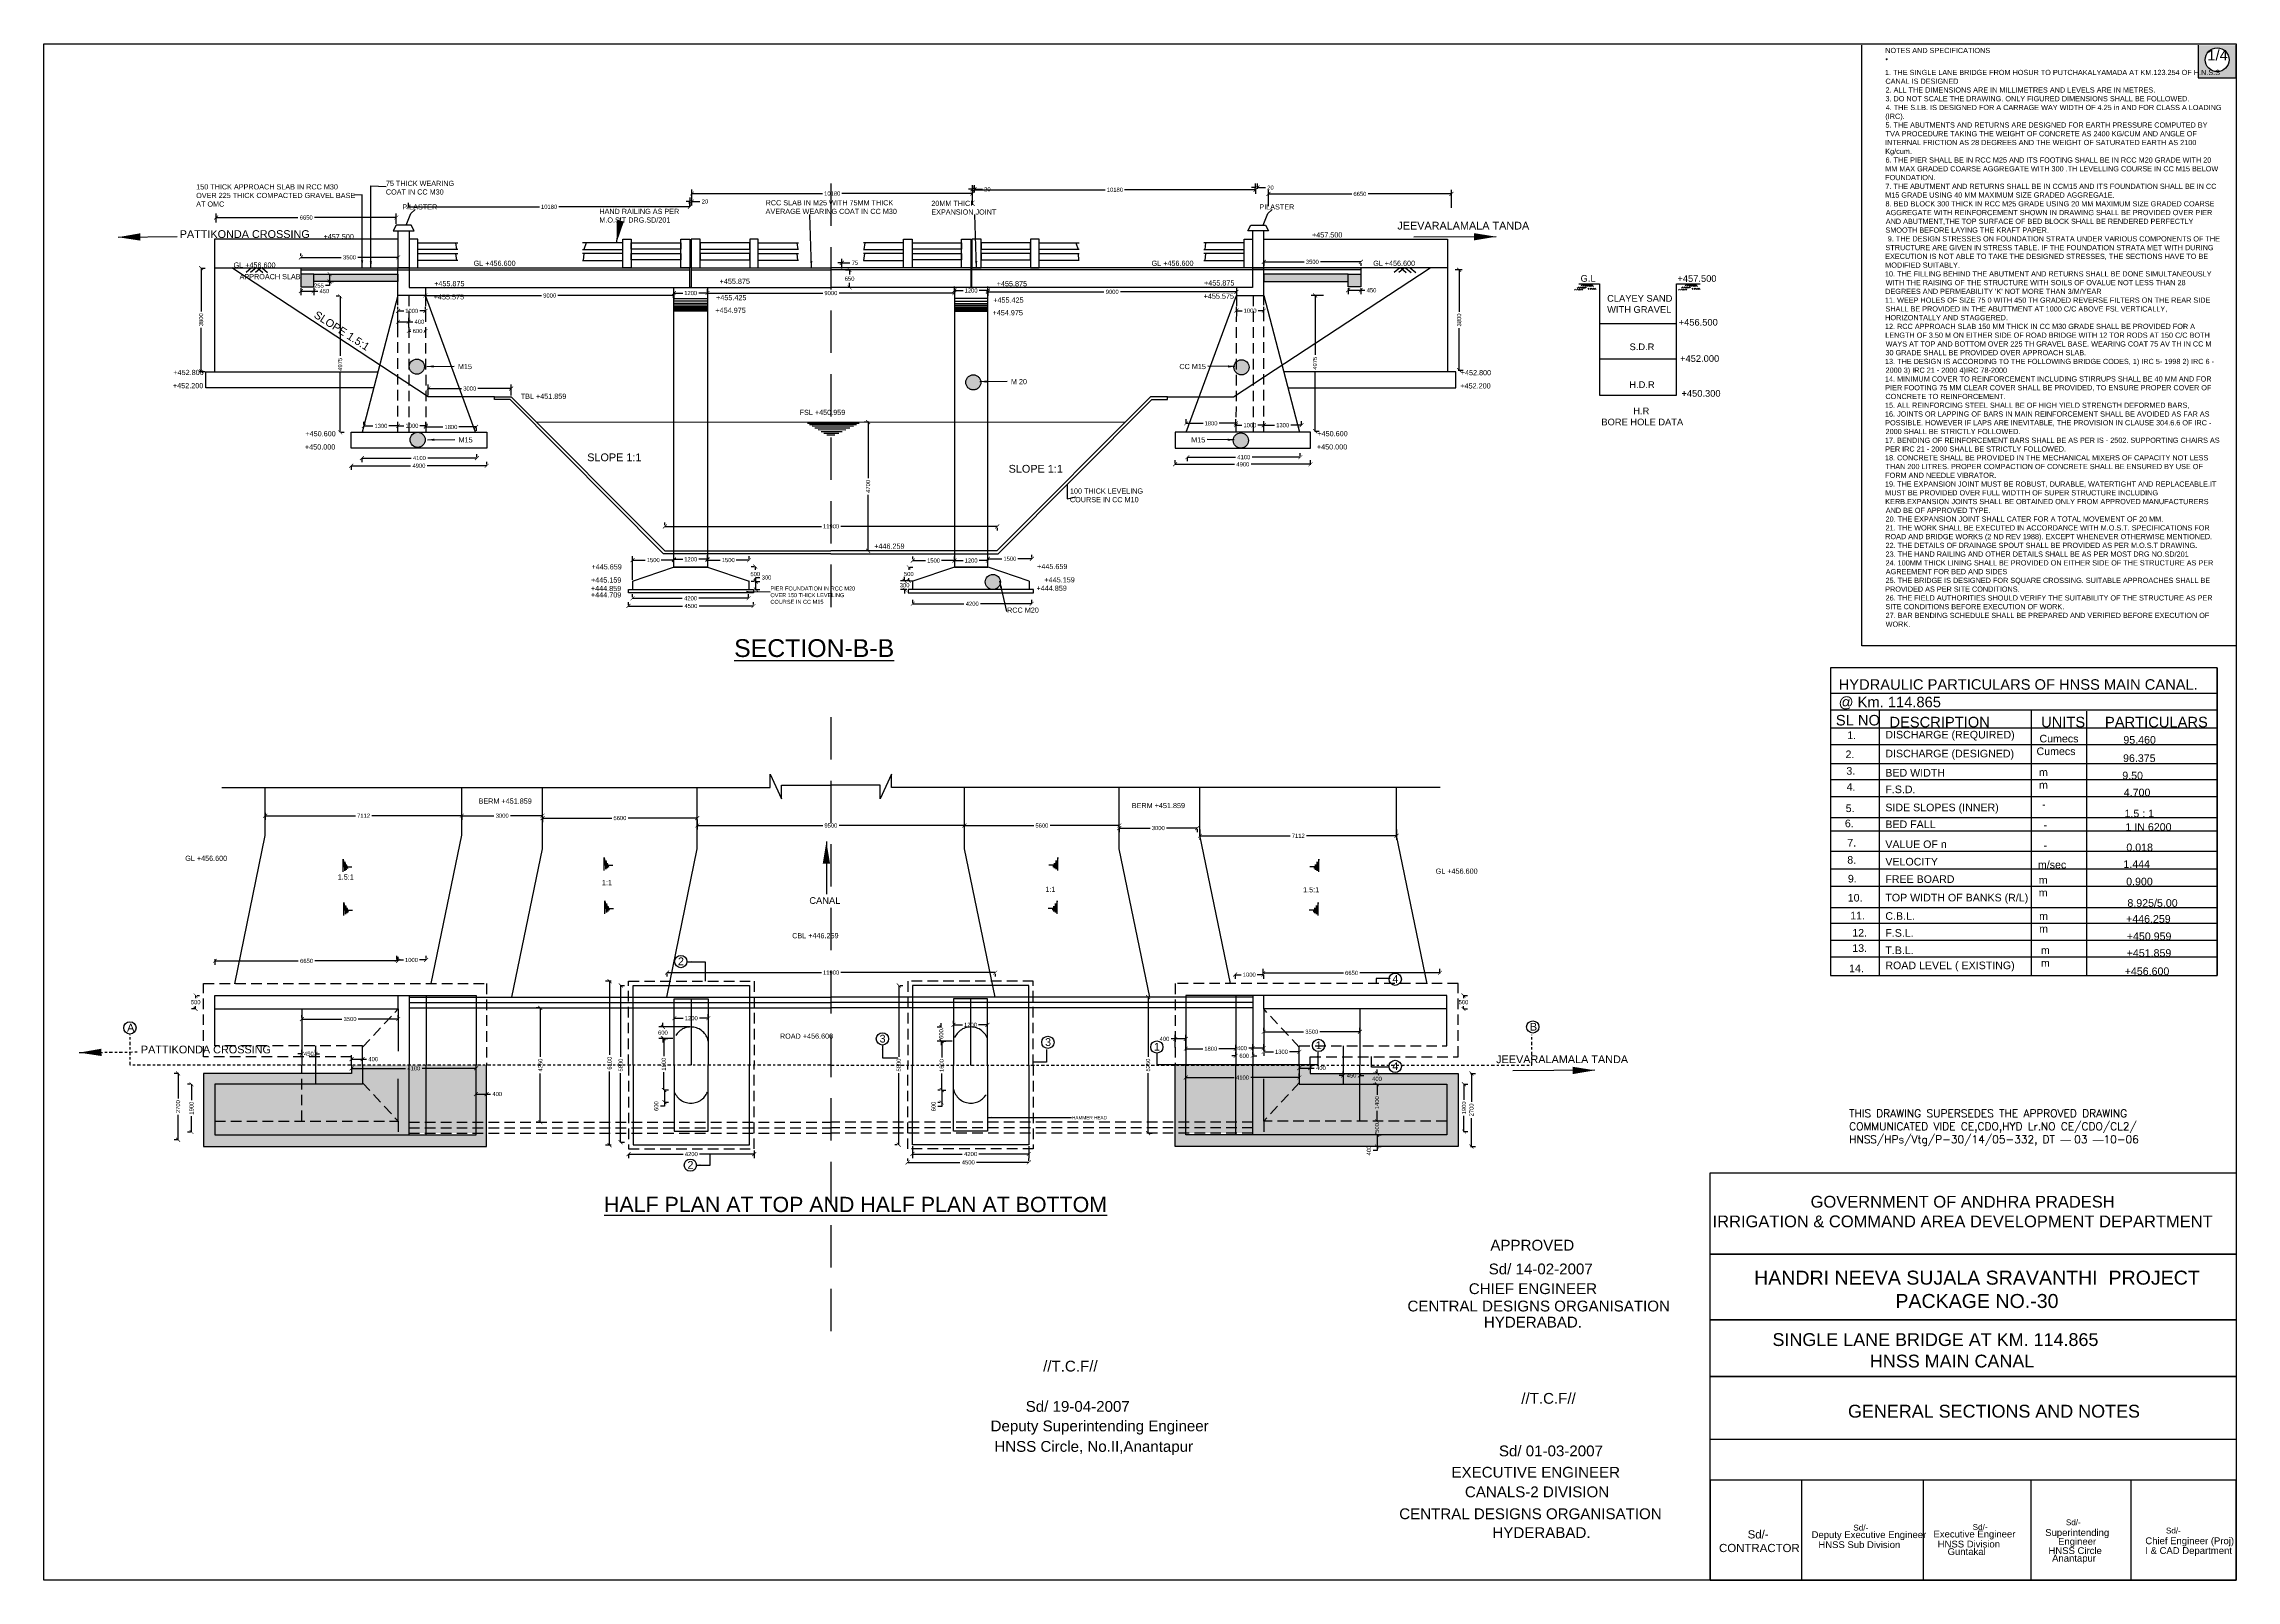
# Model space of a CAD drawing. Header units: inches. Extents: x 450 to 17534, y 459 to 10656.
# Drawn here: x 597.1 to 695.7, y 459 to 528.1 of the extents above; entities that cross this region are included whole.
import ezdxf

# ---------------------------------------------------------------- set-up
doc = ezdxf.new("R2010")
doc.units = ezdxf.units.IN
doc.header["$LTSCALE"] = 15
doc.header["$MEASUREMENT"] = 0
doc.linetypes.add('DASHDOT', pattern=[1, 0.5, -0.25, 0, -0.25])
doc.linetypes.add('HIDDEN', pattern=[9.525, 6.35, -3.175])
for name, color, linetype in [('DIMENSION', 255, 'Continuous'), ('DRAWING', 7, 'Continuous'), ('HATCH', 7, 'Continuous'), ('TEXT', 255, 'Continuous')]:
    doc.layers.add(name, color=color, linetype=linetype)
doc.styles.add('section', font='complex.shx', dxfattribs={"height": 2})
doc.styles.get("Standard").update_dxf_attribs({"font": 'arial.ttf'})
doc.styles.add('TIMES NEW ROMAN', font='times.ttf')
doc.dimstyles.new('dig', dxfattribs={"dimtxt": 0.1875, "dimasz": 0.18, "dimexe": 0.18, "dimexo": 0.0625, "dimgap": 0.09, "dimtad": 0, "dimtih": 1, "dimtoh": 1, "dimdec": 4, "dimzin": 0, "dimdsep": 46, "dimtxsty": 'Standard', "dimblk": 'ARCHTICK', "dimcen": 0.09, "dimadec": 0, "dimazin": 0, "dimtfac": 1, "dimtdec": 4, "dimtofl": 0, "dimtmove": 0, "dimatfit": 3, "dimldrblk": 'ARCHTICK', "dimfxl": 1, "dimtolj": 1, "dimtzin": 0, "dimarcsym": 0})
doc.dimstyles.new('ISO-25', dxfattribs={"dimtxt": 0.636364, "dimasz": 1, "dimexe": 1.25, "dimexo": 0.625, "dimtad": 0, "dimtih": 1, "dimtoh": 1, "dimlfac": 100, "dimtxsty": 'TIMES NEW ROMAN', "dimcen": 2.5, "dimadec": 0, "dimazin": 0, "dimtfac": 1, "dimtmove": 0, "dimatfit": 3, "dimfxl": 1, "dimarcsym": 0})
doc.dimstyles.get("Standard").update_dxf_attribs({"dimtxt": 0.18, "dimasz": 0.18, "dimexe": 0.18, "dimexo": 0.0625, "dimgap": 0.09, "dimtad": 0, "dimtih": 1, "dimtoh": 1, "dimdec": 4, "dimzin": 0, "dimdsep": 46, "dimtxsty": 'Standard', "dimcen": 0.09, "dimadec": 0, "dimazin": 0, "dimtfac": 1, "dimtdec": 4, "dimtofl": 0, "dimtmove": 0, "dimatfit": 3, "dimfxl": 1, "dimtolj": 1, "dimtzin": 0, "dimarcsym": 0})
pattern_1 = [(50, (0, 0), (0.129227675, -0.011305957), [0.013512636, -0.148638994]), (355, (0, 0), (-0.024998617, 0.135521312), [0.010810109, -0.118911195]), (100.451444, (0.01077, -0.00094), (0.104229058, 0.124215354), [0.011483973, -0.126323707]), (46.1842, (0, 0.03603), (0.192283246, -0.029821357), [0.020268954, -0.22295849]), (96.635635, (0.01602, 0.03355), (0.16839662, 0.175505465), [0.01722597, -0.189485667]), (351.184164, (0, 0.03603), (0.16839662, 0.175505465), [0.016215163, -0.178366793]), (21, (0.01802, 0.02703), (0.107543835, -0.072539233), [0.013512636, -0.148638994]), (326, (0.01802, 0.02703), (0.043837753, 0.13064918), [0.010810109, -0.118911195]), (71.451445, (0.02698, 0.02098), (0.151381587, 0.058109947), [0.011483973, -0.126323707]), (37.5, (0, 0), (0.0021908226, 0.059976979), [0, -0.1174698475, 0, -0.12071288, 0, -0.1193616165]), (7.5, (0, 0), (0.047396838, 0.0710605577), [0, -0.0688243585, 0, -0.1147673203, 0, -0.0454925406]), (327.5, (-0.040178, 0), (0.0961779757, -0.004063677), [0, -0.0450421194, 0, -0.1405314126, 0, -0.1864743744]), (317.5, (-0.058194, 0), (0.105071764, 0.018035762), [0, -0.058554755, 0, -0.093327271, 0, -0.132423831])]
pattern_2 = [(50, (0, 0), (0.129227675, -0.011305957), [0.013512636, -0.148638994]), (355, (0, 0), (-0.024998617, 0.135521312), [0.010810109, -0.118911195]), (100.451444, (0.01077, -0.00094), (0.104229058, 0.124215354), [0.011483973, -0.126323707]), (46.1842, (0, 0.03603), (0.192283246, -0.029821357), [0.020268954, -0.22295849]), (96.635635, (0.01602, 0.03355), (0.16839662, 0.175505465), [0.01722597, -0.189485667]), (351.184164, (0, 0.03603), (0.16839662, 0.175505465), [0.016215163, -0.178366793]), (21, (0.01802, 0.02703), (0.107543835, -0.072539233), [0.013512636, -0.148638994]), (326, (0.01802, 0.02703), (0.043837753, 0.13064918), [0.010810109, -0.118911195]), (71.451445, (0.02698, 0.02098), (0.151381587, 0.058109947), [0.011483973, -0.126323707]), (37.5, (0, 0), (0.0021908226, 0.059976979), [0, -0.1174698475, 0, -0.12071288, 0, -0.1193616165]), (7.5, (0, 0), (0.047396838, 0.0710605577), [0, -0.0688243585, 0, -0.1147673203, 0, -0.0454925406]), (327.5, (-0.040178, 0), (0.0961779757, -0.004063677), [0, -0.0450421194, 0, -0.1405314126, 0, -0.1864743744]), (317.5, (-0.058194, 0), (0.105071764, 0.018035762), [0, -0.058554755, 0, -0.093327271, 0, -0.132423831])]

# ---------------------------------------------------------------- blocks, each defined once
blk = doc.blocks.new('_ArchTick')
at = {"color": 0, "linetype": 'ByBlock', "const_width": 0.15}
blk.add_lwpolyline([(-0.5, -0.5), (0.5, 0.5)], dxfattribs=at)
blk = doc.blocks.new('*D34')
at = {"layer": 'Defpoints', "color": 0, "ltscale": 0.02, "transparency": 16777216}
for p in [(604.825, 520.334), (604.825, 520.049), (612.928, 519.984)]:
    blk.add_point(p, dxfattribs=at)
at = {"layer": 'HATCH', "color": 0, "lineweight": -2, "ltscale": 0.02, "transparency": 16777216}
for p, q in [((604.825, 520.111), (604.825, 520.514)), ((604.825, 520.334), (608.506, 520.334)), ((612.928, 520.334), (609.247, 520.334)), ((612.928, 520.046), (612.928, 520.514))]:
    blk.add_line(p, q, dxfattribs=at)
at = {"layer": 'HATCH', "color": 0, "lineweight": -2, "ltscale": 0.02, "transparency": 16777216, "xscale": 0.18, "yscale": 0.18, "zscale": 0.18, "rotation": 180}
blk.add_blockref('_ArchTick', (604.825, 520.334), dxfattribs=at)
at = {"layer": 'HATCH', "color": 0, "lineweight": -2, "ltscale": 0.02, "transparency": 16777216, "xscale": 0.18, "yscale": 0.18, "zscale": 0.18}
blk.add_blockref('_ArchTick', (612.928, 520.334), dxfattribs=at)
at = {"layer": 'HATCH', "color": 0, "ltscale": 0.02, "transparency": 16777216, "insert": (608.877, 520.334), "char_height": 0.1875, "attachment_point": 5}
blk.add_mtext('\\A1;6650', dxfattribs=at)
blk = doc.blocks.new('*D36')
at = {"layer": 'Defpoints', "color": 0, "ltscale": 0.02, "transparency": 16777216}
for p in [(613.47, 520.724), (626.131, 520.816), (626.131, 520.791)]:
    blk.add_point(p, dxfattribs=at)
at = {"layer": 'HATCH', "color": 0, "lineweight": -2, "ltscale": 0.02, "transparency": 16777216}
for p, q in [((613.47, 520.786), (613.47, 520.996)), ((613.47, 520.816), (619.367, 520.816)), ((626.131, 520.816), (620.234, 520.816)), ((626.131, 520.854), (626.131, 520.996))]:
    blk.add_line(p, q, dxfattribs=at)
at = {"layer": 'HATCH', "color": 0, "lineweight": -2, "ltscale": 0.02, "transparency": 16777216, "xscale": 0.18, "yscale": 0.18, "zscale": 0.18, "rotation": 180}
blk.add_blockref('_ArchTick', (613.47, 520.816), dxfattribs=at)
at = {"layer": 'HATCH', "color": 0, "lineweight": -2, "ltscale": 0.02, "transparency": 16777216, "xscale": 0.18, "yscale": 0.18, "zscale": 0.18}
blk.add_blockref('_ArchTick', (626.131, 520.816), dxfattribs=at)
at = {"layer": 'HATCH', "color": 0, "ltscale": 0.02, "transparency": 16777216, "insert": (619.801, 520.816), "char_height": 0.1875, "attachment_point": 5}
blk.add_mtext('\\A1;10180', dxfattribs=at)
blk = doc.blocks.new('*D37')
at = {"layer": 'Defpoints', "color": 0, "ltscale": 0.02, "transparency": 16777216}
for p in [(626.14, 520.813), (626.227, 521.056), (626.227, 520.81)]:
    blk.add_point(p, dxfattribs=at)
at = {"layer": 'HATCH', "color": 0, "lineweight": -2, "ltscale": 0.02, "transparency": 16777216}
for p, q in [((626.14, 521.056), (625.96, 521.056)), ((626.14, 520.876), (626.14, 521.236)), ((626.227, 520.872), (626.227, 521.236)), ((626.227, 521.056), (626.587, 521.056))]:
    blk.add_line(p, q, dxfattribs=at)
at = {"layer": 'HATCH', "color": 0, "lineweight": -2, "ltscale": 0.02, "transparency": 16777216, "xscale": 0.18, "yscale": 0.18, "zscale": 0.18}
blk.add_blockref('_ArchTick', (626.14, 521.056), dxfattribs=at)
at = {"layer": 'HATCH', "color": 0, "lineweight": -2, "ltscale": 0.02, "transparency": 16777216, "xscale": 0.18, "yscale": 0.18, "zscale": 0.18, "rotation": 180}
blk.add_blockref('_ArchTick', (626.227, 521.056), dxfattribs=at)
at = {"layer": 'HATCH', "color": 0, "ltscale": 0.02, "transparency": 16777216, "insert": (626.812, 521.056), "char_height": 0.1875, "attachment_point": 5}
blk.add_mtext('\\A1;20', dxfattribs=at)
blk = doc.blocks.new('*D38')
at = {"layer": 'Defpoints', "color": 0, "ltscale": 0.02, "transparency": 16777216}
for p in [(626.227, 520.81), (638.846, 521.411), (638.846, 520.839)]:
    blk.add_point(p, dxfattribs=at)
at = {"layer": 'HATCH', "color": 0, "lineweight": -2, "ltscale": 0.02, "transparency": 16777216}
for p, q in [((626.227, 520.872), (626.227, 521.591)), ((626.227, 521.411), (632.102, 521.411)), ((638.846, 521.411), (632.97, 521.411)), ((638.846, 520.901), (638.846, 521.591))]:
    blk.add_line(p, q, dxfattribs=at)
at = {"layer": 'HATCH', "color": 0, "lineweight": -2, "ltscale": 0.02, "transparency": 16777216, "xscale": 0.18, "yscale": 0.18, "zscale": 0.18, "rotation": 180}
blk.add_blockref('_ArchTick', (626.227, 521.411), dxfattribs=at)
at = {"layer": 'HATCH', "color": 0, "lineweight": -2, "ltscale": 0.02, "transparency": 16777216, "xscale": 0.18, "yscale": 0.18, "zscale": 0.18}
blk.add_blockref('_ArchTick', (638.846, 521.411), dxfattribs=at)
at = {"layer": 'HATCH', "color": 0, "ltscale": 0.02, "transparency": 16777216, "insert": (632.536, 521.411), "char_height": 0.1875, "attachment_point": 5}
blk.add_mtext('\\A1;10180', dxfattribs=at)
blk = doc.blocks.new('*D39')
at = {"layer": 'Defpoints', "color": 0, "ltscale": 0.02, "transparency": 16777216}
for p in [(638.843, 521.387), (638.93, 521.603), (638.93, 521.39)]:
    blk.add_point(p, dxfattribs=at)
at = {"layer": 'HATCH', "color": 0, "lineweight": -2, "ltscale": 0.02, "transparency": 16777216}
for p, q in [((638.843, 521.449), (638.843, 521.783)), ((638.93, 521.453), (638.93, 521.783)), ((638.843, 521.603), (638.663, 521.603)), ((638.93, 521.603), (639.29, 521.603))]:
    blk.add_line(p, q, dxfattribs=at)
at = {"layer": 'HATCH', "color": 0, "lineweight": -2, "ltscale": 0.02, "transparency": 16777216, "xscale": 0.18, "yscale": 0.18, "zscale": 0.18}
blk.add_blockref('_ArchTick', (638.843, 521.603), dxfattribs=at)
at = {"layer": 'HATCH', "color": 0, "lineweight": -2, "ltscale": 0.02, "transparency": 16777216, "xscale": 0.18, "yscale": 0.18, "zscale": 0.18, "rotation": 180}
blk.add_blockref('_ArchTick', (638.93, 521.603), dxfattribs=at)
at = {"layer": 'HATCH', "color": 0, "ltscale": 0.02, "transparency": 16777216, "insert": (639.515, 521.603), "char_height": 0.1875, "attachment_point": 5}
blk.add_mtext('\\A1;20', dxfattribs=at)
blk = doc.blocks.new('*D40')
at = {"layer": 'Defpoints', "color": 0, "ltscale": 0.02, "transparency": 16777216}
for p in [(638.923, 521.397), (651.578, 521.639), (651.578, 521.581)]:
    blk.add_point(p, dxfattribs=at)
at = {"layer": 'HATCH', "color": 0, "lineweight": -2, "ltscale": 0.02, "transparency": 16777216}
for p, q in [((638.923, 521.459), (638.923, 521.761)), ((638.923, 521.581), (644.817, 521.581)), ((651.578, 521.581), (645.685, 521.581)), ((651.578, 521.576), (651.578, 521.401))]:
    blk.add_line(p, q, dxfattribs=at)
at = {"layer": 'HATCH', "color": 0, "lineweight": -2, "ltscale": 0.02, "transparency": 16777216, "xscale": 0.18, "yscale": 0.18, "zscale": 0.18, "rotation": 180}
blk.add_blockref('_ArchTick', (638.923, 521.581), dxfattribs=at)
at = {"layer": 'HATCH', "color": 0, "lineweight": -2, "ltscale": 0.02, "transparency": 16777216, "xscale": 0.18, "yscale": 0.18, "zscale": 0.18}
blk.add_blockref('_ArchTick', (651.578, 521.581), dxfattribs=at)
at = {"layer": 'HATCH', "color": 0, "ltscale": 0.02, "transparency": 16777216, "insert": (645.251, 521.581), "char_height": 0.1875, "attachment_point": 5}
blk.add_mtext('\\A1;10180', dxfattribs=at)
blk = doc.blocks.new('*D41')
at = {"layer": 'Defpoints', "color": 0, "ltscale": 0.02, "transparency": 16777216}
for p in [(651.66, 521.678), (651.573, 521.575), (651.66, 521.564)]:
    blk.add_point(p, dxfattribs=at)
at = {"layer": 'HATCH', "color": 0, "lineweight": -2, "ltscale": 0.02, "transparency": 16777216}
for p, q in [((651.573, 521.678), (651.393, 521.678)), ((651.573, 521.637), (651.573, 521.858)), ((651.66, 521.627), (651.66, 521.858)), ((651.66, 521.678), (652.02, 521.678))]:
    blk.add_line(p, q, dxfattribs=at)
at = {"layer": 'HATCH', "color": 0, "lineweight": -2, "ltscale": 0.02, "transparency": 16777216, "xscale": 0.18, "yscale": 0.18, "zscale": 0.18}
blk.add_blockref('_ArchTick', (651.573, 521.678), dxfattribs=at)
at = {"layer": 'HATCH', "color": 0, "lineweight": -2, "ltscale": 0.02, "transparency": 16777216, "xscale": 0.18, "yscale": 0.18, "zscale": 0.18, "rotation": 180}
blk.add_blockref('_ArchTick', (651.66, 521.678), dxfattribs=at)
at = {"layer": 'HATCH', "color": 0, "ltscale": 0.02, "transparency": 16777216, "insert": (652.246, 521.678), "char_height": 0.1875, "attachment_point": 5}
blk.add_mtext('\\A1;20', dxfattribs=at)
blk = doc.blocks.new('*D42')
at = {"layer": 'Defpoints', "color": 0, "ltscale": 0.02, "transparency": 16777216}
for p in [(652.153, 520.775), (660.388, 521.394), (660.388, 520.708)]:
    blk.add_point(p, dxfattribs=at)
at = {"layer": 'HATCH', "color": 0, "lineweight": -2, "ltscale": 0.02, "transparency": 16777216}
for p, q in [((652.153, 520.837), (652.153, 521.574)), ((652.153, 521.394), (655.9, 521.394)), ((660.388, 521.394), (656.641, 521.394)), ((660.388, 520.77), (660.388, 521.574))]:
    blk.add_line(p, q, dxfattribs=at)
at = {"layer": 'HATCH', "color": 0, "lineweight": -2, "ltscale": 0.02, "transparency": 16777216, "xscale": 0.18, "yscale": 0.18, "zscale": 0.18, "rotation": 180}
blk.add_blockref('_ArchTick', (652.153, 521.394), dxfattribs=at)
at = {"layer": 'HATCH', "color": 0, "lineweight": -2, "ltscale": 0.02, "transparency": 16777216, "xscale": 0.18, "yscale": 0.18, "zscale": 0.18}
blk.add_blockref('_ArchTick', (660.388, 521.394), dxfattribs=at)
at = {"layer": 'HATCH', "color": 0, "ltscale": 0.02, "transparency": 16777216, "insert": (656.271, 521.394), "char_height": 0.1875, "attachment_point": 5}
blk.add_mtext('\\A1;6650', dxfattribs=at)
blk = doc.blocks.new('*D43')
at = {"layer": 'Defpoints', "color": 0, "ltscale": 0.02, "transparency": 16777216}
for p in [(651.945, 518.354), (656.314, 518.343), (656.314, 518.338)]:
    blk.add_point(p, dxfattribs=at)
at = {"layer": 'HATCH', "color": 0, "lineweight": -2, "ltscale": 0.02, "transparency": 16777216}
for p, q in [((651.945, 518.338), (653.76, 518.338)), ((651.945, 518.291), (651.945, 518.158)), ((656.314, 518.338), (654.499, 518.338)), ((656.314, 518.281), (656.314, 518.158))]:
    blk.add_line(p, q, dxfattribs=at)
at = {"layer": 'HATCH', "color": 0, "lineweight": -2, "ltscale": 0.02, "transparency": 16777216, "xscale": 0.18, "yscale": 0.18, "zscale": 0.18, "rotation": 180}
blk.add_blockref('_ArchTick', (651.945, 518.338), dxfattribs=at)
at = {"layer": 'HATCH', "color": 0, "lineweight": -2, "ltscale": 0.02, "transparency": 16777216, "xscale": 0.18, "yscale": 0.18, "zscale": 0.18}
blk.add_blockref('_ArchTick', (656.314, 518.338), dxfattribs=at)
at = {"layer": 'HATCH', "color": 0, "ltscale": 0.02, "transparency": 16777216, "insert": (654.13, 518.338), "char_height": 0.1875, "attachment_point": 5}
blk.add_mtext('\\A1;3500', dxfattribs=at)
blk = doc.blocks.new('*D44')
at = {"layer": 'Defpoints', "color": 0, "ltscale": 0.02, "transparency": 16777216}
for p in [(655.739, 517.216), (656.314, 517.216), (656.314, 517.06)]:
    blk.add_point(p, dxfattribs=at)
at = {"layer": 'HATCH', "color": 0, "lineweight": -2, "ltscale": 0.02, "transparency": 16777216}
for p, q in [((655.739, 517.154), (655.739, 516.88)), ((655.739, 517.06), (656.314, 517.06)), ((656.314, 517.154), (656.314, 516.88)), ((656.314, 517.06), (656.494, 517.06))]:
    blk.add_line(p, q, dxfattribs=at)
at = {"layer": 'HATCH', "color": 0, "lineweight": -2, "ltscale": 0.02, "transparency": 16777216, "xscale": 0.18, "yscale": 0.18, "zscale": 0.18, "rotation": 180}
blk.add_blockref('_ArchTick', (655.739, 517.06), dxfattribs=at)
at = {"layer": 'HATCH', "color": 0, "lineweight": -2, "ltscale": 0.02, "transparency": 16777216, "xscale": 0.18, "yscale": 0.18, "zscale": 0.18}
blk.add_blockref('_ArchTick', (656.314, 517.06), dxfattribs=at)
at = {"layer": 'HATCH', "color": 0, "ltscale": 0.02, "transparency": 16777216, "insert": (656.794, 517.06), "char_height": 0.1875, "attachment_point": 5}
blk.add_mtext('\\A1;450', dxfattribs=at)
blk = doc.blocks.new('*D45')
at = {"layer": 'Defpoints', "color": 0, "ltscale": 0.02, "transparency": 16777216}
for p in [(660.733, 517.979), (660.93, 517.979), (660.628, 513.469)]:
    blk.add_point(p, dxfattribs=at)
at = {"layer": 'HATCH', "color": 0, "lineweight": -2, "ltscale": 0.02, "transparency": 16777216}
for p, q in [((660.868, 517.979), (660.553, 517.979)), ((660.733, 517.979), (660.733, 516.093)), ((660.733, 513.469), (660.733, 515.354)), ((660.69, 513.469), (660.913, 513.469))]:
    blk.add_line(p, q, dxfattribs=at)
at = {"layer": 'HATCH', "color": 0, "lineweight": -2, "ltscale": 0.02, "transparency": 16777216, "xscale": 0.18, "yscale": 0.18, "zscale": 0.18}
for p, rotation in [((660.733, 517.979), 90), ((660.733, 513.469), 270)]:
    blk.add_blockref('_ArchTick', p, dxfattribs=dict(at, rotation=rotation))
at = {"layer": 'HATCH', "color": 0, "ltscale": 0.02, "transparency": 16777216, "insert": (660.733, 515.724), "char_height": 0.1875, "attachment_point": 5, "rotation": 90}
blk.add_mtext('\\A1;3800', dxfattribs=at)
blk = doc.blocks.new('*D46')
at = {"layer": 'Defpoints', "color": 0, "ltscale": 0.02, "transparency": 16777216}
for p in [(654.253, 516.828), (654.69, 516.828), (654.176, 510.725)]:
    blk.add_point(p, dxfattribs=at)
at = {"layer": 'HATCH', "color": 0, "lineweight": -2, "ltscale": 0.02, "transparency": 16777216}
for p, q in [((654.627, 516.828), (654.073, 516.828)), ((654.253, 516.828), (654.253, 514.151)), ((654.253, 510.725), (654.253, 513.402)), ((654.238, 510.725), (654.433, 510.725))]:
    blk.add_line(p, q, dxfattribs=at)
at = {"layer": 'HATCH', "color": 0, "lineweight": -2, "ltscale": 0.02, "transparency": 16777216, "xscale": 0.18, "yscale": 0.18, "zscale": 0.18}
for p, rotation in [((654.253, 516.828), 90), ((654.253, 510.725), 270)]:
    blk.add_blockref('_ArchTick', p, dxfattribs=dict(at, rotation=rotation))
at = {"layer": 'HATCH', "color": 0, "ltscale": 0.02, "transparency": 16777216, "insert": (654.253, 513.777), "char_height": 0.1875, "attachment_point": 5, "rotation": 90}
blk.add_mtext('\\A1;4975', dxfattribs=at)
blk = doc.blocks.new('*D47')
at = {"layer": 'Defpoints', "color": 0, "ltscale": 0.02, "transparency": 16777216}
for p in [(650.714, 516.085), (651.949, 516.141), (651.949, 516.085)]:
    blk.add_point(p, dxfattribs=at)
at = {"layer": 'HATCH', "color": 0, "lineweight": -2, "ltscale": 0.02, "transparency": 16777216}
for p, q in [((650.714, 516.147), (650.714, 516.321)), ((650.714, 516.141), (650.971, 516.141)), ((651.949, 516.141), (651.692, 516.141)), ((651.949, 516.147), (651.949, 516.321))]:
    blk.add_line(p, q, dxfattribs=at)
at = {"layer": 'HATCH', "color": 0, "lineweight": -2, "ltscale": 0.02, "transparency": 16777216, "xscale": 0.18, "yscale": 0.18, "zscale": 0.18, "rotation": 180}
blk.add_blockref('_ArchTick', (650.714, 516.141), dxfattribs=at)
at = {"layer": 'HATCH', "color": 0, "lineweight": -2, "ltscale": 0.02, "transparency": 16777216, "xscale": 0.18, "yscale": 0.18, "zscale": 0.18}
blk.add_blockref('_ArchTick', (651.949, 516.141), dxfattribs=at)
at = {"layer": 'HATCH', "color": 0, "ltscale": 0.02, "transparency": 16777216, "insert": (651.331, 516.141), "char_height": 0.1875, "attachment_point": 5}
blk.add_mtext('\\A1;1000', dxfattribs=at)
blk = doc.blocks.new('*D48')
at = {"layer": 'Defpoints', "color": 0, "ltscale": 0.02, "transparency": 16777216}
for p in [(650.695, 510.915), (651.949, 510.988), (651.949, 510.915)]:
    blk.add_point(p, dxfattribs=at)
at = {"layer": 'HATCH', "color": 0, "lineweight": -2, "ltscale": 0.02, "transparency": 16777216}
for p, q in [((650.695, 510.977), (650.695, 511.168)), ((650.695, 510.988), (650.961, 510.988)), ((651.949, 510.988), (651.683, 510.988)), ((651.949, 510.977), (651.949, 511.168))]:
    blk.add_line(p, q, dxfattribs=at)
at = {"layer": 'HATCH', "color": 0, "lineweight": -2, "ltscale": 0.02, "transparency": 16777216, "xscale": 0.18, "yscale": 0.18, "zscale": 0.18, "rotation": 180}
blk.add_blockref('_ArchTick', (650.695, 510.988), dxfattribs=at)
at = {"layer": 'HATCH', "color": 0, "lineweight": -2, "ltscale": 0.02, "transparency": 16777216, "xscale": 0.18, "yscale": 0.18, "zscale": 0.18}
blk.add_blockref('_ArchTick', (651.949, 510.988), dxfattribs=at)
at = {"layer": 'HATCH', "color": 0, "ltscale": 0.02, "transparency": 16777216, "insert": (651.322, 510.988), "char_height": 0.1875, "attachment_point": 5}
blk.add_mtext('\\A1;1000', dxfattribs=at)
blk = doc.blocks.new('*D49')
at = {"layer": 'Defpoints', "color": 0, "ltscale": 0.02, "transparency": 16777216}
for p in [(651.949, 510.988), (653.645, 510.988), (653.645, 510.966)]:
    blk.add_point(p, dxfattribs=at)
at = {"layer": 'HATCH', "color": 0, "lineweight": -2, "ltscale": 0.02, "transparency": 16777216}
for p, q in [((651.949, 511.051), (651.949, 511.168)), ((651.949, 510.988), (652.436, 510.988)), ((653.645, 510.988), (653.158, 510.988)), ((653.645, 511.028), (653.645, 511.168))]:
    blk.add_line(p, q, dxfattribs=at)
at = {"layer": 'HATCH', "color": 0, "lineweight": -2, "ltscale": 0.02, "transparency": 16777216, "xscale": 0.18, "yscale": 0.18, "zscale": 0.18, "rotation": 180}
blk.add_blockref('_ArchTick', (651.949, 510.988), dxfattribs=at)
at = {"layer": 'HATCH', "color": 0, "lineweight": -2, "ltscale": 0.02, "transparency": 16777216, "xscale": 0.18, "yscale": 0.18, "zscale": 0.18}
blk.add_blockref('_ArchTick', (653.645, 510.988), dxfattribs=at)
at = {"layer": 'HATCH', "color": 0, "ltscale": 0.02, "transparency": 16777216, "insert": (652.797, 510.988), "char_height": 0.1875, "attachment_point": 5}
blk.add_mtext('\\A1;1300', dxfattribs=at)
blk = doc.blocks.new('*D50')
at = {"layer": 'Defpoints', "color": 0, "ltscale": 0.02, "transparency": 16777216}
for p in [(648.453, 510.988), (650.695, 511.073), (650.695, 510.98)]:
    blk.add_point(p, dxfattribs=at)
at = {"layer": 'HATCH', "color": 0, "lineweight": -2, "ltscale": 0.02, "transparency": 16777216}
for p, q in [((648.453, 511.051), (648.453, 511.253)), ((648.453, 511.073), (649.213, 511.073)), ((650.695, 511.073), (649.935, 511.073)), ((650.695, 511.043), (650.695, 511.253))]:
    blk.add_line(p, q, dxfattribs=at)
at = {"layer": 'HATCH', "color": 0, "lineweight": -2, "ltscale": 0.02, "transparency": 16777216, "xscale": 0.18, "yscale": 0.18, "zscale": 0.18, "rotation": 180}
blk.add_blockref('_ArchTick', (648.453, 511.073), dxfattribs=at)
at = {"layer": 'HATCH', "color": 0, "lineweight": -2, "ltscale": 0.02, "transparency": 16777216, "xscale": 0.18, "yscale": 0.18, "zscale": 0.18}
blk.add_blockref('_ArchTick', (650.695, 511.073), dxfattribs=at)
at = {"layer": 'HATCH', "color": 0, "ltscale": 0.02, "transparency": 16777216, "insert": (649.574, 511.073), "char_height": 0.1875, "attachment_point": 5}
blk.add_mtext('\\A1;1800', dxfattribs=at)
blk = doc.blocks.new('*D51')
at = {"layer": 'Defpoints', "color": 0, "ltscale": 0.02, "transparency": 16777216}
for p in [(648.506, 509.595), (653.59, 509.55), (653.59, 509.55)]:
    blk.add_point(p, dxfattribs=at)
at = {"layer": 'HATCH', "color": 0, "lineweight": -2, "ltscale": 0.02, "transparency": 16777216}
for p, q in [((648.506, 509.55), (650.674, 509.55)), ((648.506, 509.533), (648.506, 509.37)), ((653.59, 509.55), (651.421, 509.55)), ((653.59, 509.612), (653.59, 509.73))]:
    blk.add_line(p, q, dxfattribs=at)
at = {"layer": 'HATCH', "color": 0, "lineweight": -2, "ltscale": 0.02, "transparency": 16777216, "xscale": 0.18, "yscale": 0.18, "zscale": 0.18, "rotation": 180}
blk.add_blockref('_ArchTick', (648.506, 509.55), dxfattribs=at)
at = {"layer": 'HATCH', "color": 0, "lineweight": -2, "ltscale": 0.02, "transparency": 16777216, "xscale": 0.18, "yscale": 0.18, "zscale": 0.18}
blk.add_blockref('_ArchTick', (653.59, 509.55), dxfattribs=at)
at = {"layer": 'HATCH', "color": 0, "ltscale": 0.02, "transparency": 16777216, "insert": (651.048, 509.55), "char_height": 0.1875, "attachment_point": 5}
blk.add_mtext('\\A1;4100', dxfattribs=at)
blk = doc.blocks.new('*D52')
at = {"layer": 'Defpoints', "color": 0, "ltscale": 0.02, "transparency": 16777216}
for p in [(647.958, 509.202), (654.053, 509.23), (654.053, 509.145)]:
    blk.add_point(p, dxfattribs=at)
at = {"layer": 'HATCH', "color": 0, "lineweight": -2, "ltscale": 0.02, "transparency": 16777216}
for p, q in [((647.958, 509.264), (647.958, 509.41)), ((647.958, 509.23), (650.632, 509.23)), ((654.053, 509.23), (651.379, 509.23)), ((654.053, 509.207), (654.053, 509.41))]:
    blk.add_line(p, q, dxfattribs=at)
at = {"layer": 'HATCH', "color": 0, "lineweight": -2, "ltscale": 0.02, "transparency": 16777216, "xscale": 0.18, "yscale": 0.18, "zscale": 0.18, "rotation": 180}
blk.add_blockref('_ArchTick', (647.958, 509.23), dxfattribs=at)
at = {"layer": 'HATCH', "color": 0, "lineweight": -2, "ltscale": 0.02, "transparency": 16777216, "xscale": 0.18, "yscale": 0.18, "zscale": 0.18}
blk.add_blockref('_ArchTick', (654.053, 509.23), dxfattribs=at)
at = {"layer": 'HATCH', "color": 0, "ltscale": 0.02, "transparency": 16777216, "insert": (651.005, 509.23), "char_height": 0.1875, "attachment_point": 5}
blk.add_mtext('\\A1;4900', dxfattribs=at)
blk = doc.blocks.new('*D53')
at = {"layer": 'Defpoints', "color": 0, "ltscale": 0.02, "transparency": 16777216}
for p in [(636.158, 504.899), (638.03, 504.899), (638.03, 504.899)]:
    blk.add_point(p, dxfattribs=at)
at = {"layer": 'HATCH', "color": 0, "lineweight": -2, "ltscale": 0.02, "transparency": 16777216}
for p, q in [((636.158, 504.961), (636.158, 505.079)), ((636.158, 504.899), (636.733, 504.899)), ((638.03, 504.899), (637.454, 504.899)), ((638.03, 504.961), (638.03, 505.079))]:
    blk.add_line(p, q, dxfattribs=at)
at = {"layer": 'HATCH', "color": 0, "lineweight": -2, "ltscale": 0.02, "transparency": 16777216, "xscale": 0.18, "yscale": 0.18, "zscale": 0.18, "rotation": 180}
blk.add_blockref('_ArchTick', (636.158, 504.899), dxfattribs=at)
at = {"layer": 'HATCH', "color": 0, "lineweight": -2, "ltscale": 0.02, "transparency": 16777216, "xscale": 0.18, "yscale": 0.18, "zscale": 0.18}
blk.add_blockref('_ArchTick', (638.03, 504.899), dxfattribs=at)
at = {"layer": 'HATCH', "color": 0, "ltscale": 0.02, "transparency": 16777216, "insert": (637.094, 504.899), "char_height": 0.1875, "attachment_point": 5}
blk.add_mtext('\\A1;1500', dxfattribs=at)
blk = doc.blocks.new('*D54')
at = {"layer": 'Defpoints', "color": 0, "ltscale": 0.02, "transparency": 16777216}
for p in [(638.03, 504.899), (639.537, 504.899), (639.537, 504.899)]:
    blk.add_point(p, dxfattribs=at)
at = {"layer": 'HATCH', "color": 0, "lineweight": -2, "ltscale": 0.02, "transparency": 16777216}
for p, q in [((638.03, 504.961), (638.03, 505.079)), ((638.03, 504.899), (638.422, 504.899)), ((639.537, 504.899), (639.144, 504.899)), ((639.537, 504.961), (639.537, 505.079))]:
    blk.add_line(p, q, dxfattribs=at)
at = {"layer": 'HATCH', "color": 0, "lineweight": -2, "ltscale": 0.02, "transparency": 16777216, "xscale": 0.18, "yscale": 0.18, "zscale": 0.18, "rotation": 180}
blk.add_blockref('_ArchTick', (638.03, 504.899), dxfattribs=at)
at = {"layer": 'HATCH', "color": 0, "lineweight": -2, "ltscale": 0.02, "transparency": 16777216, "xscale": 0.18, "yscale": 0.18, "zscale": 0.18}
blk.add_blockref('_ArchTick', (639.537, 504.899), dxfattribs=at)
at = {"layer": 'HATCH', "color": 0, "ltscale": 0.02, "transparency": 16777216, "insert": (638.783, 504.899), "char_height": 0.1875, "attachment_point": 5}
blk.add_mtext('\\A1;1200', dxfattribs=at)
blk = doc.blocks.new('*D55')
at = {"layer": 'Defpoints', "color": 0, "ltscale": 0.02, "transparency": 16777216}
for p in [(639.537, 504.899), (641.515, 504.98), (641.515, 504.968)]:
    blk.add_point(p, dxfattribs=at)
at = {"layer": 'HATCH', "color": 0, "lineweight": -2, "ltscale": 0.02, "transparency": 16777216}
for p, q in [((639.537, 504.961), (639.537, 505.16)), ((639.537, 504.98), (640.165, 504.98)), ((641.515, 504.98), (640.887, 504.98)), ((641.515, 505.031), (641.515, 505.16))]:
    blk.add_line(p, q, dxfattribs=at)
at = {"layer": 'HATCH', "color": 0, "lineweight": -2, "ltscale": 0.02, "transparency": 16777216, "xscale": 0.18, "yscale": 0.18, "zscale": 0.18, "rotation": 180}
blk.add_blockref('_ArchTick', (639.537, 504.98), dxfattribs=at)
at = {"layer": 'HATCH', "color": 0, "lineweight": -2, "ltscale": 0.02, "transparency": 16777216, "xscale": 0.18, "yscale": 0.18, "zscale": 0.18}
blk.add_blockref('_ArchTick', (641.515, 504.98), dxfattribs=at)
at = {"layer": 'HATCH', "color": 0, "ltscale": 0.02, "transparency": 16777216, "insert": (640.526, 504.98), "char_height": 0.1875, "attachment_point": 5}
blk.add_mtext('\\A1;1500', dxfattribs=at)
blk = doc.blocks.new('*D56')
at = {"layer": 'Defpoints', "color": 0, "ltscale": 0.02, "transparency": 16777216}
for p in [(635.962, 503.983), (635.967, 504.598), (635.979, 503.983)]:
    blk.add_point(p, dxfattribs=at)
at = {"layer": 'HATCH', "color": 0, "lineweight": -2, "ltscale": 0.02, "transparency": 16777216}
for p, q in [((635.979, 504.598), (635.979, 504.476)), ((635.979, 503.983), (635.979, 504.105)), ((636.024, 503.983), (636.159, 503.983)), ((636.03, 504.598), (636.159, 504.598))]:
    blk.add_line(p, q, dxfattribs=at)
at = {"layer": 'HATCH', "color": 0, "lineweight": -2, "ltscale": 0.02, "transparency": 16777216, "xscale": 0.18, "yscale": 0.18, "zscale": 0.18}
for p, rotation in [((635.979, 504.598), 90), ((635.979, 503.983), 270)]:
    blk.add_blockref('_ArchTick', p, dxfattribs=dict(at, rotation=rotation))
at = {"layer": 'HATCH', "color": 0, "ltscale": 0.02, "transparency": 16777216, "insert": (635.979, 504.291), "char_height": 0.1875, "attachment_point": 5}
blk.add_mtext('\\A1;500', dxfattribs=at)
blk = doc.blocks.new('*D57')
at = {"layer": 'Defpoints', "color": 0, "ltscale": 0.02, "transparency": 16777216}
for p in [(636.092, 503.983), (635.793, 503.595), (635.958, 503.595)]:
    blk.add_point(p, dxfattribs=at)
at = {"layer": 'HATCH', "color": 0, "lineweight": -2, "ltscale": 0.02, "transparency": 16777216}
for p, q in [((636.029, 503.983), (635.613, 503.983)), ((635.793, 503.983), (635.793, 504.163)), ((635.896, 503.595), (635.613, 503.595)), ((635.793, 503.595), (635.793, 503.415))]:
    blk.add_line(p, q, dxfattribs=at)
at = {"layer": 'HATCH', "color": 0, "lineweight": -2, "ltscale": 0.02, "transparency": 16777216, "xscale": 0.18, "yscale": 0.18, "zscale": 0.18}
for p, rotation in [((635.793, 503.983), 270), ((635.793, 503.595), 90)]:
    blk.add_blockref('_ArchTick', p, dxfattribs=dict(at, rotation=rotation))
at = {"layer": 'HATCH', "color": 0, "ltscale": 0.02, "transparency": 16777216, "insert": (635.793, 503.789), "char_height": 0.1875, "attachment_point": 5}
blk.add_mtext('\\A1;300', dxfattribs=at)
blk = doc.blocks.new('*D58')
at = {"layer": 'Defpoints', "color": 0, "ltscale": 0.02, "transparency": 16777216}
for p in [(636.158, 502.914), (641.508, 502.955), (641.508, 502.937)]:
    blk.add_point(p, dxfattribs=at)
at = {"layer": 'HATCH', "color": 0, "lineweight": -2, "ltscale": 0.02, "transparency": 16777216}
for p, q in [((636.158, 502.976), (636.158, 503.135)), ((636.158, 502.955), (638.459, 502.955)), ((641.508, 502.955), (639.206, 502.955)), ((641.508, 503), (641.508, 503.135))]:
    blk.add_line(p, q, dxfattribs=at)
at = {"layer": 'HATCH', "color": 0, "lineweight": -2, "ltscale": 0.02, "transparency": 16777216, "xscale": 0.18, "yscale": 0.18, "zscale": 0.18, "rotation": 180}
blk.add_blockref('_ArchTick', (636.158, 502.955), dxfattribs=at)
at = {"layer": 'HATCH', "color": 0, "lineweight": -2, "ltscale": 0.02, "transparency": 16777216, "xscale": 0.18, "yscale": 0.18, "zscale": 0.18}
blk.add_blockref('_ArchTick', (641.508, 502.955), dxfattribs=at)
at = {"layer": 'HATCH', "color": 0, "ltscale": 0.02, "transparency": 16777216, "insert": (638.833, 502.955), "char_height": 0.1875, "attachment_point": 5}
blk.add_mtext('\\A1;4200', dxfattribs=at)
blk = doc.blocks.new('*D59')
at = {"layer": 'Defpoints', "color": 0, "ltscale": 0.02, "transparency": 16777216}
for p in [(625.012, 506.424), (639.959, 506.439), (639.959, 506.438)]:
    blk.add_point(p, dxfattribs=at)
at = {"layer": 'HATCH', "color": 0, "lineweight": -2, "ltscale": 0.02, "transparency": 16777216}
for p, q in [((625.012, 506.487), (625.012, 506.618)), ((625.012, 506.438), (632.052, 506.438)), ((639.959, 506.438), (632.919, 506.438)), ((639.959, 506.377), (639.959, 506.258))]:
    blk.add_line(p, q, dxfattribs=at)
at = {"layer": 'HATCH', "color": 0, "lineweight": -2, "ltscale": 0.02, "transparency": 16777216, "xscale": 0.18, "yscale": 0.18, "zscale": 0.18, "rotation": 180}
blk.add_blockref('_ArchTick', (625.012, 506.438), dxfattribs=at)
at = {"layer": 'HATCH', "color": 0, "lineweight": -2, "ltscale": 0.02, "transparency": 16777216, "xscale": 0.18, "yscale": 0.18, "zscale": 0.18}
blk.add_blockref('_ArchTick', (639.959, 506.438), dxfattribs=at)
at = {"layer": 'HATCH', "color": 0, "ltscale": 0.02, "transparency": 16777216, "insert": (632.485, 506.438), "char_height": 0.1875, "attachment_point": 5}
blk.add_mtext('\\A1;11900', dxfattribs=at)
blk = doc.blocks.new('*D60')
at = {"layer": 'Defpoints', "color": 0, "ltscale": 0.02, "transparency": 16777216}
for p in [(634.148, 511.132), (634.242, 511.132), (634.243, 505.342)]:
    blk.add_point(p, dxfattribs=at)
at = {"layer": 'HATCH', "color": 0, "lineweight": -2, "ltscale": 0.02, "transparency": 16777216}
for p, q in [((634.18, 511.132), (633.968, 511.132)), ((634.148, 511.132), (634.148, 508.61)), ((634.148, 505.342), (634.148, 507.863)), ((634.181, 505.342), (633.968, 505.342))]:
    blk.add_line(p, q, dxfattribs=at)
at = {"layer": 'HATCH', "color": 0, "lineweight": -2, "ltscale": 0.02, "transparency": 16777216, "xscale": 0.18, "yscale": 0.18, "zscale": 0.18}
for p, rotation in [((634.148, 511.132), 90), ((634.148, 505.342), 270)]:
    blk.add_blockref('_ArchTick', p, dxfattribs=dict(at, rotation=rotation))
at = {"layer": 'HATCH', "color": 0, "ltscale": 0.02, "transparency": 16777216, "insert": (634.148, 508.237), "char_height": 0.1875, "attachment_point": 5, "rotation": 90}
blk.add_mtext('\\A1;4700', dxfattribs=at)
blk = doc.blocks.new('*D61')
at = {"layer": 'Defpoints', "color": 0, "ltscale": 0.02, "transparency": 16777216}
for p in [(625.416, 504.919), (623.553, 503.969), (625.416, 504.594)]:
    blk.add_point(p, dxfattribs=at)
at = {"layer": 'HATCH', "color": 0, "lineweight": -2, "ltscale": 0.02, "transparency": 16777216}
for p, q in [((623.553, 504.031), (623.553, 505.099)), ((623.553, 504.919), (624.124, 504.919)), ((625.416, 504.919), (624.845, 504.919)), ((625.416, 504.657), (625.416, 505.099))]:
    blk.add_line(p, q, dxfattribs=at)
at = {"layer": 'HATCH', "color": 0, "lineweight": -2, "ltscale": 0.02, "transparency": 16777216, "xscale": 0.18, "yscale": 0.18, "zscale": 0.18, "rotation": 180}
blk.add_blockref('_ArchTick', (623.553, 504.919), dxfattribs=at)
at = {"layer": 'HATCH', "color": 0, "lineweight": -2, "ltscale": 0.02, "transparency": 16777216, "xscale": 0.18, "yscale": 0.18, "zscale": 0.18}
blk.add_blockref('_ArchTick', (625.416, 504.919), dxfattribs=at)
at = {"layer": 'HATCH', "color": 0, "ltscale": 0.02, "transparency": 16777216, "insert": (624.485, 504.919), "char_height": 0.1875, "attachment_point": 5}
blk.add_mtext('\\A1;1500', dxfattribs=at)
blk = doc.blocks.new('*D62')
at = {"layer": 'Defpoints', "color": 0, "ltscale": 0.02, "transparency": 16777216}
for p in [(625.416, 504.919), (626.923, 504.958), (626.923, 504.919)]:
    blk.add_point(p, dxfattribs=at)
at = {"layer": 'HATCH', "color": 0, "lineweight": -2, "ltscale": 0.02, "transparency": 16777216}
for p, q in [((625.416, 504.981), (625.416, 505.138)), ((625.416, 504.958), (625.809, 504.958)), ((626.923, 504.958), (626.53, 504.958)), ((626.923, 504.981), (626.923, 505.138))]:
    blk.add_line(p, q, dxfattribs=at)
at = {"layer": 'HATCH', "color": 0, "lineweight": -2, "ltscale": 0.02, "transparency": 16777216, "xscale": 0.18, "yscale": 0.18, "zscale": 0.18, "rotation": 180}
blk.add_blockref('_ArchTick', (625.416, 504.958), dxfattribs=at)
at = {"layer": 'HATCH', "color": 0, "lineweight": -2, "ltscale": 0.02, "transparency": 16777216, "xscale": 0.18, "yscale": 0.18, "zscale": 0.18}
blk.add_blockref('_ArchTick', (626.923, 504.958), dxfattribs=at)
at = {"layer": 'HATCH', "color": 0, "ltscale": 0.02, "transparency": 16777216, "insert": (626.17, 504.958), "char_height": 0.1875, "attachment_point": 5}
blk.add_mtext('\\A1;1200', dxfattribs=at)
blk = doc.blocks.new('*D63')
at = {"layer": 'Defpoints', "color": 0, "ltscale": 0.02, "transparency": 16777216}
for p in [(626.923, 504.919), (628.795, 504.919), (628.795, 504.919)]:
    blk.add_point(p, dxfattribs=at)
at = {"layer": 'HATCH', "color": 0, "lineweight": -2, "ltscale": 0.02, "transparency": 16777216}
for p, q in [((626.923, 504.981), (626.923, 505.099)), ((626.923, 504.919), (627.498, 504.919)), ((628.795, 504.919), (628.22, 504.919)), ((628.795, 504.981), (628.795, 505.099))]:
    blk.add_line(p, q, dxfattribs=at)
at = {"layer": 'HATCH', "color": 0, "lineweight": -2, "ltscale": 0.02, "transparency": 16777216, "xscale": 0.18, "yscale": 0.18, "zscale": 0.18, "rotation": 180}
blk.add_blockref('_ArchTick', (626.923, 504.919), dxfattribs=at)
at = {"layer": 'HATCH', "color": 0, "lineweight": -2, "ltscale": 0.02, "transparency": 16777216, "xscale": 0.18, "yscale": 0.18, "zscale": 0.18}
blk.add_blockref('_ArchTick', (628.795, 504.919), dxfattribs=at)
at = {"layer": 'HATCH', "color": 0, "ltscale": 0.02, "transparency": 16777216, "insert": (627.859, 504.919), "char_height": 0.1875, "attachment_point": 5}
blk.add_mtext('\\A1;1500', dxfattribs=at)
blk = doc.blocks.new('*D64')
at = {"layer": 'Defpoints', "color": 0, "ltscale": 0.02, "transparency": 16777216}
for p in [(629.075, 504.622), (629.075, 503.956), (629.087, 504.622)]:
    blk.add_point(p, dxfattribs=at)
at = {"layer": 'HATCH', "color": 0, "lineweight": -2, "ltscale": 0.02, "transparency": 16777216}
for p, q in [((629.025, 504.622), (628.895, 504.622)), ((629.012, 503.956), (628.895, 503.956)), ((629.075, 504.622), (629.075, 504.475)), ((629.075, 503.956), (629.075, 504.103))]:
    blk.add_line(p, q, dxfattribs=at)
at = {"layer": 'HATCH', "color": 0, "lineweight": -2, "ltscale": 0.02, "transparency": 16777216, "xscale": 0.18, "yscale": 0.18, "zscale": 0.18}
for p, rotation in [((629.075, 504.622), 90), ((629.075, 503.956), 270)]:
    blk.add_blockref('_ArchTick', p, dxfattribs=dict(at, rotation=rotation))
at = {"layer": 'HATCH', "color": 0, "ltscale": 0.02, "transparency": 16777216, "insert": (629.075, 504.289), "char_height": 0.1875, "attachment_point": 5}
blk.add_mtext('\\A1;500', dxfattribs=at)
blk = doc.blocks.new('*D65')
at = {"layer": 'Defpoints', "color": 0, "ltscale": 0.02, "transparency": 16777216}
for p in [(628.995, 503.956), (629.105, 503.956), (628.995, 503.595)]:
    blk.add_point(p, dxfattribs=at)
at = {"layer": 'HATCH', "color": 0, "lineweight": -2, "ltscale": 0.02, "transparency": 16777216}
for p, q in [((629.057, 503.956), (629.285, 503.956)), ((629.105, 503.956), (629.105, 504.136)), ((629.105, 504.136), (629.285, 504.136)), ((629.105, 503.595), (629.105, 503.956)), ((629.057, 503.595), (629.285, 503.595))]:
    blk.add_line(p, q, dxfattribs=at)
at = {"layer": 'HATCH', "color": 0, "lineweight": -2, "ltscale": 0.02, "transparency": 16777216, "xscale": 0.18, "yscale": 0.18, "zscale": 0.18}
for p, rotation in [((629.105, 503.956), 90), ((629.105, 503.595), 270)]:
    blk.add_blockref('_ArchTick', p, dxfattribs=dict(at, rotation=rotation))
at = {"layer": 'HATCH', "color": 0, "ltscale": 0.02, "transparency": 16777216, "insert": (629.581, 504.136), "char_height": 0.1875, "attachment_point": 5}
blk.add_mtext('\\A1;300', dxfattribs=at)
blk = doc.blocks.new('*D66')
at = {"layer": 'Defpoints', "color": 0, "ltscale": 0.02, "transparency": 16777216}
for p in [(623.553, 503.196), (628.775, 503.202), (628.775, 503.184)]:
    blk.add_point(p, dxfattribs=at)
at = {"layer": 'HATCH', "color": 0, "lineweight": -2, "ltscale": 0.02, "transparency": 16777216}
for p, q in [((623.553, 503.258), (623.553, 503.382)), ((623.553, 503.202), (625.791, 503.202)), ((628.775, 503.202), (626.538, 503.202)), ((628.775, 503.246), (628.775, 503.382))]:
    blk.add_line(p, q, dxfattribs=at)
at = {"layer": 'HATCH', "color": 0, "lineweight": -2, "ltscale": 0.02, "transparency": 16777216, "xscale": 0.18, "yscale": 0.18, "zscale": 0.18, "rotation": 180}
blk.add_blockref('_ArchTick', (623.553, 503.202), dxfattribs=at)
at = {"layer": 'HATCH', "color": 0, "lineweight": -2, "ltscale": 0.02, "transparency": 16777216, "xscale": 0.18, "yscale": 0.18, "zscale": 0.18}
blk.add_blockref('_ArchTick', (628.775, 503.202), dxfattribs=at)
at = {"layer": 'HATCH', "color": 0, "ltscale": 0.02, "transparency": 16777216, "insert": (626.164, 503.202), "char_height": 0.1875, "attachment_point": 5}
blk.add_mtext('\\A1;4200', dxfattribs=at)
blk = doc.blocks.new('*D67')
at = {"layer": 'Defpoints', "color": 0, "ltscale": 0.02, "transparency": 16777216}
for p in [(623.366, 502.835), (628.995, 502.854), (628.995, 502.854)]:
    blk.add_point(p, dxfattribs=at)
at = {"layer": 'HATCH', "color": 0, "lineweight": -2, "ltscale": 0.02, "transparency": 16777216}
for p, q in [((623.366, 502.898), (623.366, 503.034)), ((628.995, 502.916), (628.995, 503.034)), ((623.366, 502.854), (625.807, 502.854)), ((628.995, 502.854), (626.554, 502.854))]:
    blk.add_line(p, q, dxfattribs=at)
at = {"layer": 'HATCH', "color": 0, "lineweight": -2, "ltscale": 0.02, "transparency": 16777216, "xscale": 0.18, "yscale": 0.18, "zscale": 0.18, "rotation": 180}
blk.add_blockref('_ArchTick', (623.366, 502.854), dxfattribs=at)
at = {"layer": 'HATCH', "color": 0, "lineweight": -2, "ltscale": 0.02, "transparency": 16777216, "xscale": 0.18, "yscale": 0.18, "zscale": 0.18}
blk.add_blockref('_ArchTick', (628.995, 502.854), dxfattribs=at)
at = {"layer": 'HATCH', "color": 0, "ltscale": 0.02, "transparency": 16777216, "insert": (626.18, 502.854), "char_height": 0.1875, "attachment_point": 5}
blk.add_mtext('\\A1;4500', dxfattribs=at)
blk = doc.blocks.new('*D68')
at = {"layer": 'Defpoints', "color": 0, "ltscale": 0.02, "transparency": 16777216}
for p in [(625.416, 516.933), (626.923, 516.933), (626.923, 516.933)]:
    blk.add_point(p, dxfattribs=at)
at = {"layer": 'HATCH', "color": 0, "lineweight": -2, "ltscale": 0.02, "transparency": 16777216}
for p, q in [((625.416, 516.995), (625.416, 517.113)), ((625.416, 516.933), (625.809, 516.933)), ((626.923, 516.933), (626.53, 516.933)), ((626.923, 516.995), (626.923, 517.113))]:
    blk.add_line(p, q, dxfattribs=at)
at = {"layer": 'HATCH', "color": 0, "lineweight": -2, "ltscale": 0.02, "transparency": 16777216, "xscale": 0.18, "yscale": 0.18, "zscale": 0.18, "rotation": 180}
blk.add_blockref('_ArchTick', (625.416, 516.933), dxfattribs=at)
at = {"layer": 'HATCH', "color": 0, "lineweight": -2, "ltscale": 0.02, "transparency": 16777216, "xscale": 0.18, "yscale": 0.18, "zscale": 0.18}
blk.add_blockref('_ArchTick', (626.923, 516.933), dxfattribs=at)
at = {"layer": 'HATCH', "color": 0, "ltscale": 0.02, "transparency": 16777216, "insert": (626.17, 516.933), "char_height": 0.1875, "attachment_point": 5}
blk.add_mtext('\\A1;1200', dxfattribs=at)
blk = doc.blocks.new('*D69')
at = {"layer": 'Defpoints', "color": 0, "ltscale": 0.02, "transparency": 16777216}
for p in [(626.923, 516.933), (638.03, 516.933), (638.03, 516.933)]:
    blk.add_point(p, dxfattribs=at)
at = {"layer": 'HATCH', "color": 0, "lineweight": -2, "ltscale": 0.02, "transparency": 16777216}
for p, q in [((626.923, 516.995), (626.923, 517.113)), ((626.923, 516.933), (632.107, 516.933)), ((638.03, 516.933), (632.846, 516.933)), ((638.03, 516.995), (638.03, 517.113))]:
    blk.add_line(p, q, dxfattribs=at)
at = {"layer": 'HATCH', "color": 0, "lineweight": -2, "ltscale": 0.02, "transparency": 16777216, "xscale": 0.18, "yscale": 0.18, "zscale": 0.18, "rotation": 180}
blk.add_blockref('_ArchTick', (626.923, 516.933), dxfattribs=at)
at = {"layer": 'HATCH', "color": 0, "lineweight": -2, "ltscale": 0.02, "transparency": 16777216, "xscale": 0.18, "yscale": 0.18, "zscale": 0.18}
blk.add_blockref('_ArchTick', (638.03, 516.933), dxfattribs=at)
at = {"layer": 'HATCH', "color": 0, "ltscale": 0.02, "transparency": 16777216, "insert": (632.476, 516.933), "char_height": 0.1875, "attachment_point": 5}
blk.add_mtext('\\A1;9000', dxfattribs=at)
blk = doc.blocks.new('*D70')
at = {"layer": 'Defpoints', "color": 0, "ltscale": 0.02, "transparency": 16777216}
for p in [(638.03, 516.933), (639.537, 517.048), (639.537, 516.933)]:
    blk.add_point(p, dxfattribs=at)
at = {"layer": 'HATCH', "color": 0, "lineweight": -2, "ltscale": 0.02, "transparency": 16777216}
for p, q in [((638.03, 516.995), (638.03, 517.228)), ((638.03, 517.048), (638.422, 517.048)), ((639.537, 517.048), (639.144, 517.048)), ((639.537, 516.995), (639.537, 517.228))]:
    blk.add_line(p, q, dxfattribs=at)
at = {"layer": 'HATCH', "color": 0, "lineweight": -2, "ltscale": 0.02, "transparency": 16777216, "xscale": 0.18, "yscale": 0.18, "zscale": 0.18, "rotation": 180}
blk.add_blockref('_ArchTick', (638.03, 517.048), dxfattribs=at)
at = {"layer": 'HATCH', "color": 0, "lineweight": -2, "ltscale": 0.02, "transparency": 16777216, "xscale": 0.18, "yscale": 0.18, "zscale": 0.18}
blk.add_blockref('_ArchTick', (639.537, 517.048), dxfattribs=at)
at = {"layer": 'HATCH', "color": 0, "ltscale": 0.02, "transparency": 16777216, "insert": (638.783, 517.048), "char_height": 0.1875, "attachment_point": 5}
blk.add_mtext('\\A1;1200', dxfattribs=at)
blk = doc.blocks.new('*D71')
at = {"layer": 'Defpoints', "color": 0, "ltscale": 0.02, "transparency": 16777216}
for p in [(639.537, 517.048), (650.717, 517.008), (650.717, 516.988)]:
    blk.add_point(p, dxfattribs=at)
at = {"layer": 'HATCH', "color": 0, "lineweight": -2, "ltscale": 0.02, "transparency": 16777216}
for p, q in [((639.537, 516.988), (644.757, 516.988)), ((639.537, 516.985), (639.537, 516.808)), ((650.717, 516.988), (645.496, 516.988)), ((650.717, 516.945), (650.717, 516.808))]:
    blk.add_line(p, q, dxfattribs=at)
at = {"layer": 'HATCH', "color": 0, "lineweight": -2, "ltscale": 0.02, "transparency": 16777216, "xscale": 0.18, "yscale": 0.18, "zscale": 0.18, "rotation": 180}
blk.add_blockref('_ArchTick', (639.537, 516.988), dxfattribs=at)
at = {"layer": 'HATCH', "color": 0, "lineweight": -2, "ltscale": 0.02, "transparency": 16777216, "xscale": 0.18, "yscale": 0.18, "zscale": 0.18}
blk.add_blockref('_ArchTick', (650.717, 516.988), dxfattribs=at)
at = {"layer": 'HATCH', "color": 0, "ltscale": 0.02, "transparency": 16777216, "insert": (645.127, 516.988), "char_height": 0.1875, "attachment_point": 5}
blk.add_mtext('\\A1;9000', dxfattribs=at)
blk = doc.blocks.new('*D72')
at = {"layer": 'Defpoints', "color": 0, "ltscale": 0.02, "transparency": 16777216}
for p in [(614.236, 516.893), (614.236, 516.824), (625.416, 516.933)]:
    blk.add_point(p, dxfattribs=at)
at = {"layer": 'HATCH', "color": 0, "lineweight": -2, "ltscale": 0.02, "transparency": 16777216}
for p, q in [((614.236, 516.83), (614.236, 516.644)), ((614.236, 516.824), (619.457, 516.824)), ((625.416, 516.824), (620.196, 516.824)), ((625.416, 516.87), (625.416, 516.644))]:
    blk.add_line(p, q, dxfattribs=at)
at = {"layer": 'HATCH', "color": 0, "lineweight": -2, "ltscale": 0.02, "transparency": 16777216, "xscale": 0.18, "yscale": 0.18, "zscale": 0.18, "rotation": 180}
blk.add_blockref('_ArchTick', (614.236, 516.824), dxfattribs=at)
at = {"layer": 'HATCH', "color": 0, "lineweight": -2, "ltscale": 0.02, "transparency": 16777216, "xscale": 0.18, "yscale": 0.18, "zscale": 0.18}
blk.add_blockref('_ArchTick', (625.416, 516.824), dxfattribs=at)
at = {"layer": 'HATCH', "color": 0, "ltscale": 0.02, "transparency": 16777216, "insert": (619.826, 516.824), "char_height": 0.1875, "attachment_point": 5}
blk.add_mtext('\\A1;9000', dxfattribs=at)
blk = doc.blocks.new('*D73')
at = {"layer": 'Defpoints', "color": 0, "ltscale": 0.02, "transparency": 16777216}
for p in [(614.364, 512.269), (618.096, 512.638), (618.096, 512.269)]:
    blk.add_point(p, dxfattribs=at)
at = {"layer": 'HATCH', "color": 0, "lineweight": -2, "ltscale": 0.02, "transparency": 16777216}
for p, q in [((614.364, 512.332), (614.364, 512.818)), ((618.096, 512.332), (618.096, 512.818)), ((614.364, 512.638), (615.861, 512.638)), ((618.096, 512.638), (616.6, 512.638))]:
    blk.add_line(p, q, dxfattribs=at)
at = {"layer": 'HATCH', "color": 0, "lineweight": -2, "ltscale": 0.02, "transparency": 16777216, "xscale": 0.18, "yscale": 0.18, "zscale": 0.18, "rotation": 180}
blk.add_blockref('_ArchTick', (614.364, 512.638), dxfattribs=at)
at = {"layer": 'HATCH', "color": 0, "lineweight": -2, "ltscale": 0.02, "transparency": 16777216, "xscale": 0.18, "yscale": 0.18, "zscale": 0.18}
blk.add_blockref('_ArchTick', (618.096, 512.638), dxfattribs=at)
at = {"layer": 'HATCH', "color": 0, "ltscale": 0.02, "transparency": 16777216, "insert": (616.23, 512.638), "char_height": 0.1875, "attachment_point": 5}
blk.add_mtext('\\A1;3000', dxfattribs=at)
blk = doc.blocks.new('*D74')
at = {"layer": 'Defpoints', "color": 0, "ltscale": 0.02, "transparency": 16777216}
for p in [(611.469, 510.957), (613.004, 510.957), (613.004, 510.957)]:
    blk.add_point(p, dxfattribs=at)
at = {"layer": 'HATCH', "color": 0, "lineweight": -2, "ltscale": 0.02, "transparency": 16777216}
for p, q in [((611.469, 511.019), (611.469, 511.137)), ((611.469, 510.957), (611.875, 510.957)), ((613.004, 510.957), (612.597, 510.957)), ((613.004, 511.019), (613.004, 511.137))]:
    blk.add_line(p, q, dxfattribs=at)
at = {"layer": 'HATCH', "color": 0, "lineweight": -2, "ltscale": 0.02, "transparency": 16777216, "xscale": 0.18, "yscale": 0.18, "zscale": 0.18, "rotation": 180}
blk.add_blockref('_ArchTick', (611.469, 510.957), dxfattribs=at)
at = {"layer": 'HATCH', "color": 0, "lineweight": -2, "ltscale": 0.02, "transparency": 16777216, "xscale": 0.18, "yscale": 0.18, "zscale": 0.18}
blk.add_blockref('_ArchTick', (613.004, 510.957), dxfattribs=at)
at = {"layer": 'HATCH', "color": 0, "ltscale": 0.02, "transparency": 16777216, "insert": (612.236, 510.957), "char_height": 0.1875, "attachment_point": 5}
blk.add_mtext('\\A1;1300', dxfattribs=at)
blk = doc.blocks.new('*D75')
at = {"layer": 'Defpoints', "color": 0, "ltscale": 0.02, "transparency": 16777216}
for p in [(613.004, 510.957), (614.258, 510.961), (614.258, 510.961)]:
    blk.add_point(p, dxfattribs=at)
at = {"layer": 'HATCH', "color": 0, "lineweight": -2, "ltscale": 0.02, "transparency": 16777216}
for p, q in [((613.004, 511.019), (613.004, 511.141)), ((613.004, 510.961), (613.27, 510.961)), ((614.258, 510.961), (613.991, 510.961)), ((614.258, 511.024), (614.258, 511.141))]:
    blk.add_line(p, q, dxfattribs=at)
at = {"layer": 'HATCH', "color": 0, "lineweight": -2, "ltscale": 0.02, "transparency": 16777216, "xscale": 0.18, "yscale": 0.18, "zscale": 0.18, "rotation": 180}
blk.add_blockref('_ArchTick', (613.004, 510.961), dxfattribs=at)
at = {"layer": 'HATCH', "color": 0, "lineweight": -2, "ltscale": 0.02, "transparency": 16777216, "xscale": 0.18, "yscale": 0.18, "zscale": 0.18}
blk.add_blockref('_ArchTick', (614.258, 510.961), dxfattribs=at)
at = {"layer": 'HATCH', "color": 0, "ltscale": 0.02, "transparency": 16777216, "insert": (613.631, 510.961), "char_height": 0.1875, "attachment_point": 5}
blk.add_mtext('\\A1;1000', dxfattribs=at)
blk = doc.blocks.new('*D76')
at = {"layer": 'Defpoints', "color": 0, "ltscale": 0.02, "transparency": 16777216}
for p in [(614.258, 510.961), (616.514, 510.946), (616.514, 510.908)]:
    blk.add_point(p, dxfattribs=at)
at = {"layer": 'HATCH', "color": 0, "lineweight": -2, "ltscale": 0.02, "transparency": 16777216}
for p, q in [((614.258, 510.908), (615.025, 510.908)), ((614.258, 510.899), (614.258, 510.728)), ((616.514, 510.908), (615.746, 510.908)), ((616.514, 510.884), (616.514, 510.728))]:
    blk.add_line(p, q, dxfattribs=at)
at = {"layer": 'HATCH', "color": 0, "lineweight": -2, "ltscale": 0.02, "transparency": 16777216, "xscale": 0.18, "yscale": 0.18, "zscale": 0.18, "rotation": 180}
blk.add_blockref('_ArchTick', (614.258, 510.908), dxfattribs=at)
at = {"layer": 'HATCH', "color": 0, "lineweight": -2, "ltscale": 0.02, "transparency": 16777216, "xscale": 0.18, "yscale": 0.18, "zscale": 0.18}
blk.add_blockref('_ArchTick', (616.514, 510.908), dxfattribs=at)
at = {"layer": 'HATCH', "color": 0, "ltscale": 0.02, "transparency": 16777216, "insert": (615.386, 510.908), "char_height": 0.1875, "attachment_point": 5}
blk.add_mtext('\\A1;1800', dxfattribs=at)
blk = doc.blocks.new('*D77')
at = {"layer": 'Defpoints', "color": 0, "ltscale": 0.02, "transparency": 16777216}
for p in [(611.382, 509.572), (616.554, 509.511), (616.554, 509.501)]:
    blk.add_point(p, dxfattribs=at)
at = {"layer": 'HATCH', "color": 0, "lineweight": -2, "ltscale": 0.02, "transparency": 16777216}
for p, q in [((611.382, 509.511), (613.595, 509.511)), ((611.382, 509.51), (611.382, 509.331)), ((616.554, 509.511), (614.342, 509.511)), ((616.554, 509.564), (616.554, 509.691))]:
    blk.add_line(p, q, dxfattribs=at)
at = {"layer": 'HATCH', "color": 0, "lineweight": -2, "ltscale": 0.02, "transparency": 16777216, "xscale": 0.18, "yscale": 0.18, "zscale": 0.18, "rotation": 180}
blk.add_blockref('_ArchTick', (611.382, 509.511), dxfattribs=at)
at = {"layer": 'HATCH', "color": 0, "lineweight": -2, "ltscale": 0.02, "transparency": 16777216, "xscale": 0.18, "yscale": 0.18, "zscale": 0.18}
blk.add_blockref('_ArchTick', (616.554, 509.511), dxfattribs=at)
at = {"layer": 'HATCH', "color": 0, "ltscale": 0.02, "transparency": 16777216, "insert": (613.968, 509.511), "char_height": 0.1875, "attachment_point": 5}
blk.add_mtext('\\A1;4100', dxfattribs=at)
blk = doc.blocks.new('*D78')
at = {"layer": 'Defpoints', "color": 0, "ltscale": 0.02, "transparency": 16777216}
for p in [(610.9, 509.176), (616.995, 509.165), (616.995, 509.165)]:
    blk.add_point(p, dxfattribs=at)
at = {"layer": 'HATCH', "color": 0, "lineweight": -2, "ltscale": 0.02, "transparency": 16777216}
for p, q in [((610.9, 509.165), (613.574, 509.165)), ((610.9, 509.113), (610.9, 508.985)), ((616.995, 509.165), (614.321, 509.165)), ((616.995, 509.228), (616.995, 509.345))]:
    blk.add_line(p, q, dxfattribs=at)
at = {"layer": 'HATCH', "color": 0, "lineweight": -2, "ltscale": 0.02, "transparency": 16777216, "xscale": 0.18, "yscale": 0.18, "zscale": 0.18, "rotation": 180}
blk.add_blockref('_ArchTick', (610.9, 509.165), dxfattribs=at)
at = {"layer": 'HATCH', "color": 0, "lineweight": -2, "ltscale": 0.02, "transparency": 16777216, "xscale": 0.18, "yscale": 0.18, "zscale": 0.18}
blk.add_blockref('_ArchTick', (616.995, 509.165), dxfattribs=at)
at = {"layer": 'HATCH', "color": 0, "ltscale": 0.02, "transparency": 16777216, "insert": (613.947, 509.165), "char_height": 0.1875, "attachment_point": 5}
blk.add_mtext('\\A1;4900', dxfattribs=at)
blk = doc.blocks.new('*D79')
at = {"layer": 'Defpoints', "color": 0, "ltscale": 0.02, "transparency": 16777216}
for p in [(610.4, 516.788), (610.418, 516.788), (610.387, 510.671)]:
    blk.add_point(p, dxfattribs=at)
at = {"layer": 'HATCH', "color": 0, "lineweight": -2, "ltscale": 0.02, "transparency": 16777216}
for p, q in [((610.355, 516.788), (610.22, 516.788)), ((610.4, 516.788), (610.4, 514.104)), ((610.4, 510.671), (610.4, 513.355)), ((610.45, 510.671), (610.58, 510.671))]:
    blk.add_line(p, q, dxfattribs=at)
at = {"layer": 'HATCH', "color": 0, "lineweight": -2, "ltscale": 0.02, "transparency": 16777216, "xscale": 0.18, "yscale": 0.18, "zscale": 0.18}
for p, rotation in [((610.4, 516.788), 90), ((610.4, 510.671), 270)]:
    blk.add_blockref('_ArchTick', p, dxfattribs=dict(at, rotation=rotation))
at = {"layer": 'HATCH', "color": 0, "ltscale": 0.02, "transparency": 16777216, "insert": (610.4, 513.729), "char_height": 0.1875, "attachment_point": 5, "rotation": 90}
blk.add_mtext('\\A1;4975', dxfattribs=at)
blk = doc.blocks.new('*D80')
at = {"layer": 'Defpoints', "color": 0, "ltscale": 0.02, "transparency": 16777216}
for p in [(604.107, 518.056), (604.148, 518.056), (604.014, 513.411)]:
    blk.add_point(p, dxfattribs=at)
at = {"layer": 'HATCH', "color": 0, "lineweight": -2, "ltscale": 0.02, "transparency": 16777216}
for p, q in [((604.148, 518.056), (604.148, 516.103)), ((604.169, 518.056), (604.328, 518.056)), ((604.148, 513.411), (604.148, 515.364)), ((604.077, 513.411), (604.328, 513.411))]:
    blk.add_line(p, q, dxfattribs=at)
at = {"layer": 'HATCH', "color": 0, "lineweight": -2, "ltscale": 0.02, "transparency": 16777216, "xscale": 0.18, "yscale": 0.18, "zscale": 0.18}
for p, rotation in [((604.148, 518.056), 90), ((604.148, 513.411), 270)]:
    blk.add_blockref('_ArchTick', p, dxfattribs=dict(at, rotation=rotation))
at = {"layer": 'HATCH', "color": 0, "ltscale": 0.02, "transparency": 16777216, "insert": (604.148, 515.734), "char_height": 0.1875, "attachment_point": 5, "rotation": 90}
blk.add_mtext('\\A1;3800', dxfattribs=at)
blk = doc.blocks.new('*D81')
at = {"layer": 'Defpoints', "color": 0, "ltscale": 0.02, "transparency": 16777216}
for p in [(608.639, 518.541), (613.008, 518.541), (613.008, 518.541)]:
    blk.add_point(p, dxfattribs=at)
at = {"layer": 'HATCH', "color": 0, "lineweight": -2, "ltscale": 0.02, "transparency": 16777216}
for p, q in [((608.639, 518.603), (608.639, 518.721)), ((613.008, 518.603), (613.008, 518.721)), ((608.639, 518.541), (610.454, 518.541)), ((613.008, 518.541), (611.193, 518.541))]:
    blk.add_line(p, q, dxfattribs=at)
at = {"layer": 'HATCH', "color": 0, "lineweight": -2, "ltscale": 0.02, "transparency": 16777216, "xscale": 0.18, "yscale": 0.18, "zscale": 0.18, "rotation": 180}
blk.add_blockref('_ArchTick', (608.639, 518.541), dxfattribs=at)
at = {"layer": 'HATCH', "color": 0, "lineweight": -2, "ltscale": 0.02, "transparency": 16777216, "xscale": 0.18, "yscale": 0.18, "zscale": 0.18}
blk.add_blockref('_ArchTick', (613.008, 518.541), dxfattribs=at)
at = {"layer": 'HATCH', "color": 0, "ltscale": 0.02, "transparency": 16777216, "insert": (610.823, 518.541), "char_height": 0.1875, "attachment_point": 5}
blk.add_mtext('\\A1;3500', dxfattribs=at)
blk = doc.blocks.new('*D82')
at = {"layer": 'Defpoints', "color": 0, "ltscale": 0.02, "transparency": 16777216}
for p in [(609.791, 517.788), (609.791, 517.449), (609.927, 517.449)]:
    blk.add_point(p, dxfattribs=at)
at = {"layer": 'HATCH', "color": 0, "lineweight": -2, "ltscale": 0.02, "transparency": 16777216}
for p, q in [((609.854, 517.788), (610.107, 517.788)), ((609.927, 517.788), (609.927, 517.449)), ((609.927, 517.269), (609.747, 517.269)), ((609.854, 517.449), (610.107, 517.449)), ((609.927, 517.449), (609.927, 517.269))]:
    blk.add_line(p, q, dxfattribs=at)
at = {"layer": 'HATCH', "color": 0, "lineweight": -2, "ltscale": 0.02, "transparency": 16777216, "xscale": 0.18, "yscale": 0.18, "zscale": 0.18}
for p, rotation in [((609.927, 517.788), 90), ((609.927, 517.449), 270)]:
    blk.add_blockref('_ArchTick', p, dxfattribs=dict(at, rotation=rotation))
at = {"layer": 'HATCH', "color": 0, "ltscale": 0.02, "transparency": 16777216, "insert": (609.448, 517.269), "char_height": 0.1875, "attachment_point": 5}
blk.add_mtext('\\A1;255', dxfattribs=at)
blk = doc.blocks.new('*D83')
at = {"layer": 'Defpoints', "color": 0, "ltscale": 0.02, "transparency": 16777216}
for p in [(608.639, 517.216), (609.213, 517.216), (609.213, 517.023)]:
    blk.add_point(p, dxfattribs=at)
at = {"layer": 'HATCH', "color": 0, "lineweight": -2, "ltscale": 0.02, "transparency": 16777216}
for p, q in [((608.639, 517.154), (608.639, 516.843)), ((608.639, 517.023), (609.213, 517.023)), ((609.213, 517.154), (609.213, 516.843)), ((609.213, 517.023), (609.393, 517.023))]:
    blk.add_line(p, q, dxfattribs=at)
at = {"layer": 'HATCH', "color": 0, "lineweight": -2, "ltscale": 0.02, "transparency": 16777216, "xscale": 0.18, "yscale": 0.18, "zscale": 0.18, "rotation": 180}
blk.add_blockref('_ArchTick', (608.639, 517.023), dxfattribs=at)
at = {"layer": 'HATCH', "color": 0, "lineweight": -2, "ltscale": 0.02, "transparency": 16777216, "xscale": 0.18, "yscale": 0.18, "zscale": 0.18}
blk.add_blockref('_ArchTick', (609.213, 517.023), dxfattribs=at)
at = {"layer": 'HATCH', "color": 0, "ltscale": 0.02, "transparency": 16777216, "insert": (609.694, 517.023), "char_height": 0.1875, "attachment_point": 5}
blk.add_mtext('\\A1;450', dxfattribs=at)
blk = doc.blocks.new('*D84')
at = {"layer": 'Defpoints', "color": 0, "ltscale": 0.02, "transparency": 16777216}
for p in [(613.004, 516.126), (614.239, 516.13), (614.239, 516.13)]:
    blk.add_point(p, dxfattribs=at)
at = {"layer": 'HATCH', "color": 0, "lineweight": -2, "ltscale": 0.02, "transparency": 16777216}
for p, q in [((613.004, 516.188), (613.004, 516.31)), ((613.004, 516.13), (613.26, 516.13)), ((614.239, 516.13), (613.982, 516.13)), ((614.239, 516.193), (614.239, 516.31))]:
    blk.add_line(p, q, dxfattribs=at)
at = {"layer": 'HATCH', "color": 0, "lineweight": -2, "ltscale": 0.02, "transparency": 16777216, "xscale": 0.18, "yscale": 0.18, "zscale": 0.18, "rotation": 180}
blk.add_blockref('_ArchTick', (613.004, 516.13), dxfattribs=at)
at = {"layer": 'HATCH', "color": 0, "lineweight": -2, "ltscale": 0.02, "transparency": 16777216, "xscale": 0.18, "yscale": 0.18, "zscale": 0.18}
blk.add_blockref('_ArchTick', (614.239, 516.13), dxfattribs=at)
at = {"layer": 'HATCH', "color": 0, "ltscale": 0.02, "transparency": 16777216, "insert": (613.621, 516.13), "char_height": 0.1875, "attachment_point": 5}
blk.add_mtext('\\A1;1000', dxfattribs=at)
blk = doc.blocks.new('*D85')
at = {"layer": 'Defpoints', "color": 0, "ltscale": 0.02, "transparency": 16777216}
for p in [(613.004, 515.329), (613.488, 515.642), (613.488, 515.329)]:
    blk.add_point(p, dxfattribs=at)
at = {"layer": 'HATCH', "color": 0, "lineweight": -2, "ltscale": 0.02, "transparency": 16777216}
for p, q in [((613.004, 515.391), (613.004, 515.822)), ((613.488, 515.391), (613.488, 515.822)), ((613.004, 515.642), (613.488, 515.642)), ((613.488, 515.642), (613.668, 515.642))]:
    blk.add_line(p, q, dxfattribs=at)
at = {"layer": 'HATCH', "color": 0, "lineweight": -2, "ltscale": 0.02, "transparency": 16777216, "xscale": 0.18, "yscale": 0.18, "zscale": 0.18, "rotation": 180}
blk.add_blockref('_ArchTick', (613.004, 515.642), dxfattribs=at)
at = {"layer": 'HATCH', "color": 0, "lineweight": -2, "ltscale": 0.02, "transparency": 16777216, "xscale": 0.18, "yscale": 0.18, "zscale": 0.18}
blk.add_blockref('_ArchTick', (613.488, 515.642), dxfattribs=at)
at = {"layer": 'HATCH', "color": 0, "ltscale": 0.02, "transparency": 16777216, "insert": (613.968, 515.642), "char_height": 0.1875, "attachment_point": 5}
blk.add_mtext('\\A1;400', dxfattribs=at)
blk = doc.blocks.new('*D86')
at = {"layer": 'Defpoints', "color": 0, "ltscale": 0.02, "transparency": 16777216}
for p in [(613.488, 515.329), (614.242, 515.331), (614.242, 515.225)]:
    blk.add_point(p, dxfattribs=at)
at = {"layer": 'HATCH', "color": 0, "lineweight": -2, "ltscale": 0.02, "transparency": 16777216}
for p, q in [((613.488, 515.266), (613.488, 515.045)), ((613.488, 515.225), (613.588, 515.225)), ((614.242, 515.225), (614.183, 515.225)), ((614.242, 515.269), (614.242, 515.045))]:
    blk.add_line(p, q, dxfattribs=at)
at = {"layer": 'HATCH', "color": 0, "lineweight": -2, "ltscale": 0.02, "transparency": 16777216, "xscale": 0.18, "yscale": 0.18, "zscale": 0.18, "rotation": 180}
blk.add_blockref('_ArchTick', (613.488, 515.225), dxfattribs=at)
at = {"layer": 'HATCH', "color": 0, "lineweight": -2, "ltscale": 0.02, "transparency": 16777216, "xscale": 0.18, "yscale": 0.18, "zscale": 0.18}
blk.add_blockref('_ArchTick', (614.242, 515.225), dxfattribs=at)
at = {"layer": 'HATCH', "color": 0, "ltscale": 0.02, "transparency": 16777216, "insert": (613.886, 515.225), "char_height": 0.1875, "attachment_point": 5}
blk.add_mtext('\\A1;600', dxfattribs=at)
blk = doc.blocks.new('*D87')
at = {"layer": 'Defpoints', "color": 0, "ltscale": 0.02, "transparency": 16777216}
for p in [(607.034, 493.606), (615.876, 493.448), (615.876, 493.419)]:
    blk.add_point(p, dxfattribs=at)
at = {"layer": 'HATCH', "color": 0, "lineweight": -2, "ltscale": 0.02, "transparency": 16777216}
for p, q in [((607.034, 493.543), (607.034, 493.239)), ((607.034, 493.419), (611.087, 493.419)), ((615.876, 493.419), (611.823, 493.419)), ((615.876, 493.386), (615.876, 493.239))]:
    blk.add_line(p, q, dxfattribs=at)
at = {"layer": 'HATCH', "color": 0, "lineweight": -2, "ltscale": 0.02, "transparency": 16777216, "xscale": 0.18, "yscale": 0.18, "zscale": 0.18, "rotation": 180}
blk.add_blockref('_ArchTick', (607.034, 493.419), dxfattribs=at)
at = {"layer": 'HATCH', "color": 0, "lineweight": -2, "ltscale": 0.02, "transparency": 16777216, "xscale": 0.18, "yscale": 0.18, "zscale": 0.18}
blk.add_blockref('_ArchTick', (615.876, 493.419), dxfattribs=at)
at = {"layer": 'HATCH', "color": 0, "ltscale": 0.02, "transparency": 16777216, "insert": (611.455, 493.419), "char_height": 0.1875, "attachment_point": 5}
blk.add_mtext('\\A1;7112', dxfattribs=at)
blk = doc.blocks.new('*D88')
at = {"layer": 'Defpoints', "color": 0, "ltscale": 0.02, "transparency": 16777216}
for p in [(615.876, 493.419), (619.505, 493.419), (619.505, 493.419)]:
    blk.add_point(p, dxfattribs=at)
at = {"layer": 'HATCH', "color": 0, "lineweight": -2, "ltscale": 0.02, "transparency": 16777216}
for p, q in [((615.876, 493.481), (615.876, 493.599)), ((615.876, 493.419), (617.321, 493.419)), ((619.505, 493.419), (618.06, 493.419)), ((619.505, 493.481), (619.505, 493.599))]:
    blk.add_line(p, q, dxfattribs=at)
at = {"layer": 'HATCH', "color": 0, "lineweight": -2, "ltscale": 0.02, "transparency": 16777216, "xscale": 0.18, "yscale": 0.18, "zscale": 0.18, "rotation": 180}
blk.add_blockref('_ArchTick', (615.876, 493.419), dxfattribs=at)
at = {"layer": 'HATCH', "color": 0, "lineweight": -2, "ltscale": 0.02, "transparency": 16777216, "xscale": 0.18, "yscale": 0.18, "zscale": 0.18}
blk.add_blockref('_ArchTick', (619.505, 493.419), dxfattribs=at)
at = {"layer": 'HATCH', "color": 0, "ltscale": 0.02, "transparency": 16777216, "insert": (617.691, 493.419), "char_height": 0.1875, "attachment_point": 5}
blk.add_mtext('\\A1;3000', dxfattribs=at)
blk = doc.blocks.new('*D89')
at = {"layer": 'Defpoints', "color": 0, "ltscale": 0.02, "transparency": 16777216}
for p in [(619.505, 493.419), (626.467, 493.311), (626.467, 493.311)]:
    blk.add_point(p, dxfattribs=at)
at = {"layer": 'HATCH', "color": 0, "lineweight": -2, "ltscale": 0.02, "transparency": 16777216}
for p, q in [((619.505, 493.356), (619.505, 493.131)), ((619.505, 493.311), (622.616, 493.311)), ((626.467, 493.311), (623.355, 493.311)), ((626.467, 493.374), (626.467, 493.491))]:
    blk.add_line(p, q, dxfattribs=at)
at = {"layer": 'HATCH', "color": 0, "lineweight": -2, "ltscale": 0.02, "transparency": 16777216, "xscale": 0.18, "yscale": 0.18, "zscale": 0.18, "rotation": 180}
blk.add_blockref('_ArchTick', (619.505, 493.311), dxfattribs=at)
at = {"layer": 'HATCH', "color": 0, "lineweight": -2, "ltscale": 0.02, "transparency": 16777216, "xscale": 0.18, "yscale": 0.18, "zscale": 0.18}
blk.add_blockref('_ArchTick', (626.467, 493.311), dxfattribs=at)
at = {"layer": 'HATCH', "color": 0, "ltscale": 0.02, "transparency": 16777216, "insert": (622.986, 493.311), "char_height": 0.1875, "attachment_point": 5}
blk.add_mtext('\\A1;5600', dxfattribs=at)
blk = doc.blocks.new('*D90')
at = {"layer": 'Defpoints', "color": 0, "ltscale": 0.02, "transparency": 16777216}
for p in [(626.467, 493.311), (638.486, 492.975), (638.486, 492.958)]:
    blk.add_point(p, dxfattribs=at)
at = {"layer": 'HATCH', "color": 0, "lineweight": -2, "ltscale": 0.02, "transparency": 16777216}
for p, q in [((626.467, 493.249), (626.467, 492.795)), ((638.486, 493.02), (638.486, 493.155)), ((626.467, 492.975), (632.107, 492.975)), ((638.486, 492.975), (632.846, 492.975))]:
    blk.add_line(p, q, dxfattribs=at)
at = {"layer": 'HATCH', "color": 0, "lineweight": -2, "ltscale": 0.02, "transparency": 16777216, "xscale": 0.18, "yscale": 0.18, "zscale": 0.18, "rotation": 180}
blk.add_blockref('_ArchTick', (626.467, 492.975), dxfattribs=at)
at = {"layer": 'HATCH', "color": 0, "lineweight": -2, "ltscale": 0.02, "transparency": 16777216, "xscale": 0.18, "yscale": 0.18, "zscale": 0.18}
blk.add_blockref('_ArchTick', (638.486, 492.975), dxfattribs=at)
at = {"layer": 'HATCH', "color": 0, "ltscale": 0.02, "transparency": 16777216, "insert": (632.476, 492.975), "char_height": 0.1875, "attachment_point": 5}
blk.add_mtext('\\A1;9500', dxfattribs=at)
blk = doc.blocks.new('*D91')
at = {"layer": 'Defpoints', "color": 0, "ltscale": 0.02, "transparency": 16777216}
for p in [(638.486, 492.975), (645.448, 492.975), (645.448, 492.975)]:
    blk.add_point(p, dxfattribs=at)
at = {"layer": 'HATCH', "color": 0, "lineweight": -2, "ltscale": 0.02, "transparency": 16777216}
for p, q in [((638.486, 493.038), (638.486, 493.155)), ((645.448, 493.038), (645.448, 493.155)), ((638.486, 492.975), (641.597, 492.975)), ((645.448, 492.975), (642.337, 492.975))]:
    blk.add_line(p, q, dxfattribs=at)
at = {"layer": 'HATCH', "color": 0, "lineweight": -2, "ltscale": 0.02, "transparency": 16777216, "xscale": 0.18, "yscale": 0.18, "zscale": 0.18, "rotation": 180}
blk.add_blockref('_ArchTick', (638.486, 492.975), dxfattribs=at)
at = {"layer": 'HATCH', "color": 0, "lineweight": -2, "ltscale": 0.02, "transparency": 16777216, "xscale": 0.18, "yscale": 0.18, "zscale": 0.18}
blk.add_blockref('_ArchTick', (645.448, 492.975), dxfattribs=at)
at = {"layer": 'HATCH', "color": 0, "ltscale": 0.02, "transparency": 16777216, "insert": (641.967, 492.975), "char_height": 0.1875, "attachment_point": 5}
blk.add_mtext('\\A1;5600', dxfattribs=at)
blk = doc.blocks.new('*D92')
at = {"layer": 'Defpoints', "color": 0, "ltscale": 0.02, "transparency": 16777216}
for p in [(645.448, 492.975), (648.953, 492.871), (648.953, 492.862)]:
    blk.add_point(p, dxfattribs=at)
at = {"layer": 'HATCH', "color": 0, "lineweight": -2, "ltscale": 0.02, "transparency": 16777216}
for p, q in [((645.448, 492.913), (645.448, 492.682)), ((645.448, 492.862), (646.831, 492.862)), ((648.953, 492.862), (647.57, 492.862)), ((648.953, 492.809), (648.953, 492.682))]:
    blk.add_line(p, q, dxfattribs=at)
at = {"layer": 'HATCH', "color": 0, "lineweight": -2, "ltscale": 0.02, "transparency": 16777216, "xscale": 0.18, "yscale": 0.18, "zscale": 0.18, "rotation": 180}
blk.add_blockref('_ArchTick', (645.448, 492.862), dxfattribs=at)
at = {"layer": 'HATCH', "color": 0, "lineweight": -2, "ltscale": 0.02, "transparency": 16777216, "xscale": 0.18, "yscale": 0.18, "zscale": 0.18}
blk.add_blockref('_ArchTick', (648.953, 492.862), dxfattribs=at)
at = {"layer": 'HATCH', "color": 0, "ltscale": 0.02, "transparency": 16777216, "insert": (647.201, 492.862), "char_height": 0.1875, "attachment_point": 5}
blk.add_mtext('\\A1;3000', dxfattribs=at)
blk = doc.blocks.new('*D93')
at = {"layer": 'Defpoints', "color": 0, "ltscale": 0.02, "transparency": 16777216}
for p in [(649.077, 492.862), (657.919, 492.862), (657.919, 492.515)]:
    blk.add_point(p, dxfattribs=at)
at = {"layer": 'HATCH', "color": 0, "lineweight": -2, "ltscale": 0.02, "transparency": 16777216}
for p, q in [((649.077, 492.8), (649.077, 492.335)), ((649.077, 492.515), (653.129, 492.515)), ((657.919, 492.515), (653.866, 492.515)), ((657.919, 492.8), (657.919, 492.335))]:
    blk.add_line(p, q, dxfattribs=at)
at = {"layer": 'HATCH', "color": 0, "lineweight": -2, "ltscale": 0.02, "transparency": 16777216, "xscale": 0.18, "yscale": 0.18, "zscale": 0.18, "rotation": 180}
blk.add_blockref('_ArchTick', (649.077, 492.515), dxfattribs=at)
at = {"layer": 'HATCH', "color": 0, "lineweight": -2, "ltscale": 0.02, "transparency": 16777216, "xscale": 0.18, "yscale": 0.18, "zscale": 0.18}
blk.add_blockref('_ArchTick', (657.919, 492.515), dxfattribs=at)
at = {"layer": 'HATCH', "color": 0, "ltscale": 0.02, "transparency": 16777216, "insert": (653.498, 492.515), "char_height": 0.1875, "attachment_point": 5}
blk.add_mtext('\\A1;7112', dxfattribs=at)
blk = doc.blocks.new('*D94')
at = {"layer": 'Defpoints', "color": 0, "ltscale": 0.02, "transparency": 16777216}
for p in [(604.771, 487.026), (613.01, 486.884), (613.01, 486.884)]:
    blk.add_point(p, dxfattribs=at)
at = {"layer": 'HATCH', "color": 0, "lineweight": -2, "ltscale": 0.02, "transparency": 16777216}
for p, q in [((604.771, 486.963), (604.771, 486.704)), ((604.771, 486.884), (608.52, 486.884)), ((613.01, 486.884), (609.261, 486.884)), ((613.01, 486.947), (613.01, 487.064))]:
    blk.add_line(p, q, dxfattribs=at)
at = {"layer": 'HATCH', "color": 0, "lineweight": -2, "ltscale": 0.02, "transparency": 16777216, "xscale": 0.18, "yscale": 0.18, "zscale": 0.18, "rotation": 180}
blk.add_blockref('_ArchTick', (604.771, 486.884), dxfattribs=at)
at = {"layer": 'HATCH', "color": 0, "lineweight": -2, "ltscale": 0.02, "transparency": 16777216, "xscale": 0.18, "yscale": 0.18, "zscale": 0.18}
blk.add_blockref('_ArchTick', (613.01, 486.884), dxfattribs=at)
at = {"layer": 'HATCH', "color": 0, "ltscale": 0.02, "transparency": 16777216, "insert": (608.891, 486.884), "char_height": 0.1875, "attachment_point": 5}
blk.add_mtext('\\A1;6650', dxfattribs=at)
blk = doc.blocks.new('*D95')
at = {"layer": 'Defpoints', "color": 0, "ltscale": 0.02, "transparency": 16777216}
for p in [(612.954, 486.884), (614.268, 486.927), (614.268, 486.927)]:
    blk.add_point(p, dxfattribs=at)
at = {"layer": 'HATCH', "color": 0, "lineweight": -2, "ltscale": 0.02, "transparency": 16777216}
for p, q in [((612.954, 486.947), (612.954, 487.107)), ((612.954, 486.927), (613.25, 486.927)), ((614.268, 486.927), (613.972, 486.927)), ((614.268, 486.989), (614.268, 487.107))]:
    blk.add_line(p, q, dxfattribs=at)
at = {"layer": 'HATCH', "color": 0, "lineweight": -2, "ltscale": 0.02, "transparency": 16777216, "xscale": 0.18, "yscale": 0.18, "zscale": 0.18, "rotation": 180}
blk.add_blockref('_ArchTick', (612.954, 486.927), dxfattribs=at)
at = {"layer": 'HATCH', "color": 0, "lineweight": -2, "ltscale": 0.02, "transparency": 16777216, "xscale": 0.18, "yscale": 0.18, "zscale": 0.18}
blk.add_blockref('_ArchTick', (614.268, 486.927), dxfattribs=at)
at = {"layer": 'HATCH', "color": 0, "ltscale": 0.02, "transparency": 16777216, "insert": (613.611, 486.927), "char_height": 0.1875, "attachment_point": 5}
blk.add_mtext('\\A1;1000', dxfattribs=at)
blk = doc.blocks.new('*D96')
at = {"layer": 'Defpoints', "color": 0, "ltscale": 0.02, "transparency": 16777216}
for p in [(603.901, 485.332), (603.903, 484.723), (603.944, 484.723)]:
    blk.add_point(p, dxfattribs=at)
at = {"layer": 'HATCH', "color": 0, "lineweight": -2, "ltscale": 0.02, "transparency": 16777216}
for p, q in [((603.903, 485.332), (603.903, 485.213)), ((603.964, 485.332), (604.083, 485.332)), ((603.881, 484.723), (603.723, 484.723)), ((603.903, 484.723), (603.903, 484.842))]:
    blk.add_line(p, q, dxfattribs=at)
at = {"layer": 'HATCH', "color": 0, "lineweight": -2, "ltscale": 0.02, "transparency": 16777216, "xscale": 0.18, "yscale": 0.18, "zscale": 0.18}
for p, rotation in [((603.903, 485.332), 90), ((603.903, 484.723), 270)]:
    blk.add_blockref('_ArchTick', p, dxfattribs=dict(at, rotation=rotation))
at = {"layer": 'HATCH', "color": 0, "ltscale": 0.02, "transparency": 16777216, "insert": (603.903, 485.028), "char_height": 0.1875, "attachment_point": 5}
blk.add_mtext('\\A1;500', dxfattribs=at)
blk = doc.blocks.new('*D97')
at = {"layer": 'Defpoints', "color": 0, "ltscale": 0.02, "transparency": 16777216}
for p in [(608.686, 484.27), (608.686, 484.27), (613.01, 484.27)]:
    blk.add_point(p, dxfattribs=at)
at = {"layer": 'HATCH', "color": 0, "lineweight": -2, "ltscale": 0.02, "transparency": 16777216}
for p, q in [((608.686, 484.332), (608.686, 484.45)), ((608.686, 484.27), (610.478, 484.27)), ((613.01, 484.27), (611.218, 484.27)), ((613.01, 484.332), (613.01, 484.45))]:
    blk.add_line(p, q, dxfattribs=at)
at = {"layer": 'HATCH', "color": 0, "lineweight": -2, "ltscale": 0.02, "transparency": 16777216, "xscale": 0.18, "yscale": 0.18, "zscale": 0.18, "rotation": 180}
blk.add_blockref('_ArchTick', (608.686, 484.27), dxfattribs=at)
at = {"layer": 'HATCH', "color": 0, "lineweight": -2, "ltscale": 0.02, "transparency": 16777216, "xscale": 0.18, "yscale": 0.18, "zscale": 0.18}
blk.add_blockref('_ArchTick', (613.01, 484.27), dxfattribs=at)
at = {"layer": 'HATCH', "color": 0, "ltscale": 0.02, "transparency": 16777216, "insert": (610.848, 484.27), "char_height": 0.1875, "attachment_point": 5}
blk.add_mtext('\\A1;3500', dxfattribs=at)
blk = doc.blocks.new('*D98')
at = {"layer": 'Defpoints', "color": 0, "ltscale": 0.02, "transparency": 16777216}
for p in [(608.686, 482.702), (609.3, 482.702), (609.3, 482.702)]:
    blk.add_point(p, dxfattribs=at)
at = {"layer": 'HATCH', "color": 0, "lineweight": -2, "ltscale": 0.02, "transparency": 16777216}
for p, q in [((608.686, 482.702), (608.506, 482.702)), ((608.686, 482.765), (608.686, 482.882)), ((609.3, 482.765), (609.3, 482.882)), ((609.3, 482.702), (609.48, 482.702))]:
    blk.add_line(p, q, dxfattribs=at)
at = {"layer": 'HATCH', "color": 0, "lineweight": -2, "ltscale": 0.02, "transparency": 16777216, "xscale": 0.18, "yscale": 0.18, "zscale": 0.18}
blk.add_blockref('_ArchTick', (608.686, 482.702), dxfattribs=at)
at = {"layer": 'HATCH', "color": 0, "lineweight": -2, "ltscale": 0.02, "transparency": 16777216, "xscale": 0.18, "yscale": 0.18, "zscale": 0.18, "rotation": 180}
blk.add_blockref('_ArchTick', (609.3, 482.702), dxfattribs=at)
at = {"layer": 'HATCH', "color": 0, "ltscale": 0.02, "transparency": 16777216, "insert": (608.993, 482.702), "char_height": 0.1875, "attachment_point": 5}
blk.add_mtext('\\A1;450', dxfattribs=at)
blk = doc.blocks.new('*D99')
at = {"layer": 'Defpoints', "color": 0, "ltscale": 0.02, "transparency": 16777216}
for p in [(610.916, 482.464), (611.409, 482.464), (611.409, 482.464)]:
    blk.add_point(p, dxfattribs=at)
at = {"layer": 'HATCH', "color": 0, "lineweight": -2, "ltscale": 0.02, "transparency": 16777216}
for p, q in [((610.916, 482.527), (610.916, 482.644)), ((610.916, 482.464), (611.409, 482.464)), ((611.409, 482.527), (611.409, 482.644)), ((611.409, 482.464), (611.589, 482.464))]:
    blk.add_line(p, q, dxfattribs=at)
at = {"layer": 'HATCH', "color": 0, "lineweight": -2, "ltscale": 0.02, "transparency": 16777216, "xscale": 0.18, "yscale": 0.18, "zscale": 0.18, "rotation": 180}
blk.add_blockref('_ArchTick', (610.916, 482.464), dxfattribs=at)
at = {"layer": 'HATCH', "color": 0, "lineweight": -2, "ltscale": 0.02, "transparency": 16777216, "xscale": 0.18, "yscale": 0.18, "zscale": 0.18}
blk.add_blockref('_ArchTick', (611.409, 482.464), dxfattribs=at)
at = {"layer": 'HATCH', "color": 0, "ltscale": 0.02, "transparency": 16777216, "insert": (611.89, 482.464), "char_height": 0.1875, "attachment_point": 5}
blk.add_mtext('\\A1;400', dxfattribs=at)
blk = doc.blocks.new('*D100')
at = {"layer": 'Defpoints', "color": 0, "ltscale": 0.02, "transparency": 16777216}
for p in [(603.734, 481.333), (603.715, 479.187), (603.734, 479.187)]:
    blk.add_point(p, dxfattribs=at)
at = {"layer": 'HATCH', "color": 0, "lineweight": -2, "ltscale": 0.02, "transparency": 16777216}
for p, q in [((603.671, 481.333), (603.535, 481.333)), ((603.715, 481.333), (603.715, 480.621)), ((603.715, 479.187), (603.715, 479.899)), ((603.671, 479.187), (603.535, 479.187))]:
    blk.add_line(p, q, dxfattribs=at)
at = {"layer": 'HATCH', "color": 0, "lineweight": -2, "ltscale": 0.02, "transparency": 16777216, "xscale": 0.18, "yscale": 0.18, "zscale": 0.18}
for p, rotation in [((603.715, 481.333), 90), ((603.715, 479.187), 270)]:
    blk.add_blockref('_ArchTick', p, dxfattribs=dict(at, rotation=rotation))
at = {"layer": 'HATCH', "color": 0, "ltscale": 0.02, "transparency": 16777216, "insert": (603.715, 480.26), "char_height": 0.1875, "attachment_point": 5, "rotation": 90}
blk.add_mtext('\\A1;1900', dxfattribs=at)
blk = doc.blocks.new('*D101')
at = {"layer": 'Defpoints', "color": 0, "ltscale": 0.02, "transparency": 16777216}
for p in [(603.19, 481.823), (603.113, 478.834), (603.19, 478.834)]:
    blk.add_point(p, dxfattribs=at)
at = {"layer": 'HATCH', "color": 0, "lineweight": -2, "ltscale": 0.02, "transparency": 16777216}
for p, q in [((603.127, 481.823), (602.933, 481.823)), ((603.113, 481.823), (603.113, 480.7)), ((603.113, 478.834), (603.113, 479.957)), ((603.127, 478.834), (602.933, 478.834))]:
    blk.add_line(p, q, dxfattribs=at)
at = {"layer": 'HATCH', "color": 0, "lineweight": -2, "ltscale": 0.02, "transparency": 16777216, "xscale": 0.18, "yscale": 0.18, "zscale": 0.18}
for p, rotation in [((603.113, 481.823), 90), ((603.113, 478.834), 270)]:
    blk.add_blockref('_ArchTick', p, dxfattribs=dict(at, rotation=rotation))
at = {"layer": 'HATCH', "color": 0, "ltscale": 0.02, "transparency": 16777216, "insert": (603.113, 480.329), "char_height": 0.1875, "attachment_point": 5, "rotation": 90}
blk.add_mtext('\\A1;2700', dxfattribs=at)
blk = doc.blocks.new('*D102')
at = {"layer": 'Defpoints', "color": 0, "ltscale": 0.02, "transparency": 16777216}
for p in [(610.916, 482.199), (616.514, 482.051), (616.514, 482.051)]:
    blk.add_point(p, dxfattribs=at)
at = {"layer": 'HATCH', "color": 0, "lineweight": -2, "ltscale": 0.02, "transparency": 16777216}
for p, q in [((616.514, 482.114), (616.514, 482.231)), ((610.916, 482.136), (610.916, 481.871)), ((610.916, 482.051), (613.342, 482.051)), ((616.514, 482.051), (614.088, 482.051))]:
    blk.add_line(p, q, dxfattribs=at)
at = {"layer": 'HATCH', "color": 0, "lineweight": -2, "ltscale": 0.02, "transparency": 16777216, "xscale": 0.18, "yscale": 0.18, "zscale": 0.18, "rotation": 180}
blk.add_blockref('_ArchTick', (610.916, 482.051), dxfattribs=at)
at = {"layer": 'HATCH', "color": 0, "lineweight": -2, "ltscale": 0.02, "transparency": 16777216, "xscale": 0.18, "yscale": 0.18, "zscale": 0.18}
blk.add_blockref('_ArchTick', (616.514, 482.051), dxfattribs=at)
at = {"layer": 'HATCH', "color": 0, "ltscale": 0.02, "transparency": 16777216, "insert": (613.715, 482.051), "char_height": 0.1875, "attachment_point": 5}
blk.add_mtext('\\A1;4100', dxfattribs=at)
blk = doc.blocks.new('*D103')
at = {"layer": 'Defpoints', "color": 0, "ltscale": 0.02, "transparency": 16777216}
for p in [(616.514, 480.895), (616.991, 480.895), (616.991, 480.895)]:
    blk.add_point(p, dxfattribs=at)
at = {"layer": 'HATCH', "color": 0, "lineweight": -2, "ltscale": 0.02, "transparency": 16777216}
for p, q in [((616.514, 480.958), (616.514, 481.075)), ((616.514, 480.895), (616.991, 480.895)), ((616.991, 480.958), (616.991, 481.075)), ((616.991, 480.895), (617.171, 480.895))]:
    blk.add_line(p, q, dxfattribs=at)
at = {"layer": 'HATCH', "color": 0, "lineweight": -2, "ltscale": 0.02, "transparency": 16777216, "xscale": 0.18, "yscale": 0.18, "zscale": 0.18, "rotation": 180}
blk.add_blockref('_ArchTick', (616.514, 480.895), dxfattribs=at)
at = {"layer": 'HATCH', "color": 0, "lineweight": -2, "ltscale": 0.02, "transparency": 16777216, "xscale": 0.18, "yscale": 0.18, "zscale": 0.18}
blk.add_blockref('_ArchTick', (616.991, 480.895), dxfattribs=at)
at = {"layer": 'HATCH', "color": 0, "ltscale": 0.02, "transparency": 16777216, "insert": (617.471, 480.895), "char_height": 0.1875, "attachment_point": 5}
blk.add_mtext('\\A1;400', dxfattribs=at)
blk = doc.blocks.new('*D104')
at = {"layer": 'Defpoints', "color": 0, "ltscale": 0.02, "transparency": 16777216}
for p in [(619.405, 484.767), (619.405, 484.767), (619.405, 479.63)]:
    blk.add_point(p, dxfattribs=at)
at = {"layer": 'HATCH', "color": 0, "lineweight": -2, "ltscale": 0.02, "transparency": 16777216}
for p, q in [((619.343, 484.767), (619.225, 484.767)), ((619.405, 484.767), (619.405, 482.572)), ((619.405, 479.63), (619.405, 481.825)), ((619.343, 479.63), (619.225, 479.63))]:
    blk.add_line(p, q, dxfattribs=at)
at = {"layer": 'HATCH', "color": 0, "lineweight": -2, "ltscale": 0.02, "transparency": 16777216, "xscale": 0.18, "yscale": 0.18, "zscale": 0.18}
for p, rotation in [((619.405, 484.767), 90), ((619.405, 479.63), 270)]:
    blk.add_blockref('_ArchTick', p, dxfattribs=dict(at, rotation=rotation))
at = {"layer": 'HATCH', "color": 0, "ltscale": 0.02, "transparency": 16777216, "insert": (619.405, 482.199), "char_height": 0.1875, "attachment_point": 5, "rotation": 90}
blk.add_mtext('\\A1;4250', dxfattribs=at)
blk = doc.blocks.new('*D105')
at = {"layer": 'Defpoints', "color": 0, "ltscale": 0.02, "transparency": 16777216}
for p in [(625.433, 484.307), (626.963, 484.307), (626.963, 484.307)]:
    blk.add_point(p, dxfattribs=at)
at = {"layer": 'HATCH', "color": 0, "lineweight": -2, "ltscale": 0.02, "transparency": 16777216}
for p, q in [((625.433, 484.369), (625.433, 484.487)), ((625.433, 484.307), (625.837, 484.307)), ((626.963, 484.307), (626.559, 484.307)), ((626.963, 484.369), (626.963, 484.487))]:
    blk.add_line(p, q, dxfattribs=at)
at = {"layer": 'HATCH', "color": 0, "lineweight": -2, "ltscale": 0.02, "transparency": 16777216, "xscale": 0.18, "yscale": 0.18, "zscale": 0.18, "rotation": 180}
blk.add_blockref('_ArchTick', (625.433, 484.307), dxfattribs=at)
at = {"layer": 'HATCH', "color": 0, "lineweight": -2, "ltscale": 0.02, "transparency": 16777216, "xscale": 0.18, "yscale": 0.18, "zscale": 0.18}
blk.add_blockref('_ArchTick', (626.963, 484.307), dxfattribs=at)
at = {"layer": 'HATCH', "color": 0, "ltscale": 0.02, "transparency": 16777216, "insert": (626.198, 484.307), "char_height": 0.1875, "attachment_point": 5}
blk.add_mtext('\\A1;1200', dxfattribs=at)
blk = doc.blocks.new('*D106')
at = {"layer": 'Defpoints', "color": 0, "ltscale": 0.02, "transparency": 16777216}
for p in [(624.921, 483.913), (625.433, 483.401), (626.198, 483.913)]:
    blk.add_point(p, dxfattribs=at)
at = {"layer": 'HATCH', "color": 0, "lineweight": -2, "ltscale": 0.02, "transparency": 16777216}
for p, q in [((626.135, 483.913), (624.741, 483.913)), ((625.371, 483.401), (624.741, 483.401)), ((624.921, 483.913), (624.921, 484.093)), ((624.921, 483.401), (624.921, 483.221))]:
    blk.add_line(p, q, dxfattribs=at)
at = {"layer": 'HATCH', "color": 0, "lineweight": -2, "ltscale": 0.02, "transparency": 16777216, "xscale": 0.18, "yscale": 0.18, "zscale": 0.18}
for p, rotation in [((624.921, 483.913), 270), ((624.921, 483.401), 90)]:
    blk.add_blockref('_ArchTick', p, dxfattribs=dict(at, rotation=rotation))
at = {"layer": 'HATCH', "color": 0, "ltscale": 0.02, "transparency": 16777216, "insert": (624.921, 483.657), "char_height": 0.1875, "attachment_point": 5}
blk.add_mtext('\\A1;600', dxfattribs=at)
blk = doc.blocks.new('*D107')
at = {"layer": 'Defpoints', "color": 0, "ltscale": 0.02, "transparency": 16777216}
for p in [(624.921, 483.401), (624.921, 481.078), (624.961, 481.078)]:
    blk.add_point(p, dxfattribs=at)
at = {"layer": 'HATCH', "color": 0, "lineweight": -2, "ltscale": 0.02, "transparency": 16777216}
for p, q in [((624.961, 483.401), (624.961, 482.6)), ((624.984, 483.401), (625.141, 483.401)), ((624.961, 481.078), (624.961, 481.879)), ((624.984, 481.078), (625.141, 481.078))]:
    blk.add_line(p, q, dxfattribs=at)
at = {"layer": 'HATCH', "color": 0, "lineweight": -2, "ltscale": 0.02, "transparency": 16777216, "xscale": 0.18, "yscale": 0.18, "zscale": 0.18}
for p, rotation in [((624.961, 483.401), 90), ((624.961, 481.078), 270)]:
    blk.add_blockref('_ArchTick', p, dxfattribs=dict(at, rotation=rotation))
at = {"layer": 'HATCH', "color": 0, "ltscale": 0.02, "transparency": 16777216, "insert": (624.961, 482.239), "char_height": 0.1875, "attachment_point": 5, "rotation": 90}
blk.add_mtext('\\A1;1600', dxfattribs=at)
blk = doc.blocks.new('*D108')
at = {"layer": 'Defpoints', "color": 0, "ltscale": 0.02, "transparency": 16777216}
for p in [(624.961, 481.078), (624.961, 480.532), (624.987, 480.532)]:
    blk.add_point(p, dxfattribs=at)
at = {"layer": 'HATCH', "color": 0, "lineweight": -2, "ltscale": 0.02, "transparency": 16777216}
for p, q in [((624.987, 480.352), (624.807, 480.352)), ((624.987, 481.078), (624.987, 480.532)), ((624.987, 480.532), (624.987, 480.352)), ((625.023, 481.078), (625.167, 481.078)), ((625.023, 480.532), (625.167, 480.532))]:
    blk.add_line(p, q, dxfattribs=at)
at = {"layer": 'HATCH', "color": 0, "lineweight": -2, "ltscale": 0.02, "transparency": 16777216, "xscale": 0.18, "yscale": 0.18, "zscale": 0.18}
for p, rotation in [((624.987, 481.078), 90), ((624.987, 480.532), 270)]:
    blk.add_blockref('_ArchTick', p, dxfattribs=dict(at, rotation=rotation))
at = {"layer": 'HATCH', "color": 0, "ltscale": 0.02, "transparency": 16777216, "insert": (624.621, 480.352), "char_height": 0.1875, "attachment_point": 5, "rotation": 90}
blk.add_mtext('\\A1;600', dxfattribs=at)
blk = doc.blocks.new('*D109')
at = {"layer": 'Defpoints', "color": 0, "ltscale": 0.02, "transparency": 16777216}
for p in [(622.947, 485.785), (622.947, 478.726), (623.019, 478.726)]:
    blk.add_point(p, dxfattribs=at)
at = {"layer": 'HATCH', "color": 0, "lineweight": -2, "ltscale": 0.02, "transparency": 16777216}
for p, q in [((623.009, 485.785), (623.199, 485.785)), ((623.019, 485.785), (623.019, 482.568)), ((623.019, 478.726), (623.019, 481.829)), ((623.009, 478.726), (623.199, 478.726))]:
    blk.add_line(p, q, dxfattribs=at)
at = {"layer": 'HATCH', "color": 0, "lineweight": -2, "ltscale": 0.02, "transparency": 16777216, "xscale": 0.18, "yscale": 0.18, "zscale": 0.18}
for p, rotation in [((623.019, 485.785), 90), ((623.019, 478.726), 270)]:
    blk.add_blockref('_ArchTick', p, dxfattribs=dict(at, rotation=rotation))
at = {"layer": 'HATCH', "color": 0, "ltscale": 0.02, "transparency": 16777216, "insert": (623.019, 482.199), "char_height": 0.1875, "attachment_point": 5, "rotation": 90}
blk.add_mtext('\\A1;5800', dxfattribs=at)
blk = doc.blocks.new('*D110')
at = {"layer": 'Defpoints', "color": 0, "ltscale": 0.02, "transparency": 16777216}
for p in [(622.659, 485.973), (622.518, 478.593), (622.659, 478.593)]:
    blk.add_point(p, dxfattribs=at)
at = {"layer": 'HATCH', "color": 0, "lineweight": -2, "ltscale": 0.02, "transparency": 16777216}
for p, q in [((622.597, 485.973), (622.338, 485.973)), ((622.518, 485.973), (622.518, 482.653)), ((622.518, 478.593), (622.518, 481.913)), ((622.597, 478.593), (622.338, 478.593))]:
    blk.add_line(p, q, dxfattribs=at)
at = {"layer": 'HATCH', "color": 0, "lineweight": -2, "ltscale": 0.02, "transparency": 16777216, "xscale": 0.18, "yscale": 0.18, "zscale": 0.18}
for p, rotation in [((622.518, 485.973), 90), ((622.518, 478.593), 270)]:
    blk.add_blockref('_ArchTick', p, dxfattribs=dict(at, rotation=rotation))
at = {"layer": 'HATCH', "color": 0, "ltscale": 0.02, "transparency": 16777216, "insert": (622.518, 482.283), "char_height": 0.1875, "attachment_point": 5, "rotation": 90}
blk.add_mtext('\\A1;6100', dxfattribs=at)
blk = doc.blocks.new('*D111')
at = {"layer": 'Defpoints', "color": 0, "ltscale": 0.02, "transparency": 16777216}
for p in [(625.103, 486.369), (639.868, 486.369), (639.868, 486.359)]:
    blk.add_point(p, dxfattribs=at)
at = {"layer": 'HATCH', "color": 0, "lineweight": -2, "ltscale": 0.02, "transparency": 16777216}
for p, q in [((625.103, 486.359), (632.052, 486.359)), ((625.103, 486.306), (625.103, 486.179)), ((639.868, 486.359), (632.919, 486.359)), ((639.868, 486.306), (639.868, 486.179))]:
    blk.add_line(p, q, dxfattribs=at)
at = {"layer": 'HATCH', "color": 0, "lineweight": -2, "ltscale": 0.02, "transparency": 16777216, "xscale": 0.18, "yscale": 0.18, "zscale": 0.18, "rotation": 180}
blk.add_blockref('_ArchTick', (625.103, 486.359), dxfattribs=at)
at = {"layer": 'HATCH', "color": 0, "lineweight": -2, "ltscale": 0.02, "transparency": 16777216, "xscale": 0.18, "yscale": 0.18, "zscale": 0.18}
blk.add_blockref('_ArchTick', (639.868, 486.359), dxfattribs=at)
at = {"layer": 'HATCH', "color": 0, "ltscale": 0.02, "transparency": 16777216, "insert": (632.486, 486.359), "char_height": 0.1875, "attachment_point": 5}
blk.add_mtext('\\A1;11900', dxfattribs=at)
blk = doc.blocks.new('*D112')
at = {"layer": 'Defpoints', "color": 0, "ltscale": 0.02, "transparency": 16777216}
for p in [(635.525, 485.785), (635.525, 478.613), (635.525, 478.613)]:
    blk.add_point(p, dxfattribs=at)
at = {"layer": 'HATCH', "color": 0, "lineweight": -2, "ltscale": 0.02, "transparency": 16777216}
for p, q in [((635.525, 485.785), (635.525, 482.568)), ((635.587, 485.785), (635.705, 485.785)), ((635.525, 478.613), (635.525, 481.829)), ((635.462, 478.613), (635.345, 478.613))]:
    blk.add_line(p, q, dxfattribs=at)
at = {"layer": 'HATCH', "color": 0, "lineweight": -2, "ltscale": 0.02, "transparency": 16777216, "xscale": 0.18, "yscale": 0.18, "zscale": 0.18}
for p, rotation in [((635.525, 485.785), 90), ((635.525, 478.613), 270)]:
    blk.add_blockref('_ArchTick', p, dxfattribs=dict(at, rotation=rotation))
at = {"layer": 'HATCH', "color": 0, "ltscale": 0.02, "transparency": 16777216, "insert": (635.525, 482.199), "char_height": 0.1875, "attachment_point": 5, "rotation": 90}
blk.add_mtext('\\A1;5800', dxfattribs=at)
blk = doc.blocks.new('*D113')
at = {"layer": 'Defpoints', "color": 0, "ltscale": 0.02, "transparency": 16777216}
for p in [(637.99, 484.007), (639.52, 484.007), (639.52, 484.007)]:
    blk.add_point(p, dxfattribs=at)
at = {"layer": 'HATCH', "color": 0, "lineweight": -2, "ltscale": 0.02, "transparency": 16777216}
for p, q in [((637.99, 484.07), (637.99, 484.187)), ((639.52, 484.07), (639.52, 484.187)), ((637.99, 484.007), (638.394, 484.007)), ((639.52, 484.007), (639.116, 484.007))]:
    blk.add_line(p, q, dxfattribs=at)
at = {"layer": 'HATCH', "color": 0, "lineweight": -2, "ltscale": 0.02, "transparency": 16777216, "xscale": 0.18, "yscale": 0.18, "zscale": 0.18, "rotation": 180}
blk.add_blockref('_ArchTick', (637.99, 484.007), dxfattribs=at)
at = {"layer": 'HATCH', "color": 0, "lineweight": -2, "ltscale": 0.02, "transparency": 16777216, "xscale": 0.18, "yscale": 0.18, "zscale": 0.18}
blk.add_blockref('_ArchTick', (639.52, 484.007), dxfattribs=at)
at = {"layer": 'HATCH', "color": 0, "ltscale": 0.02, "transparency": 16777216, "insert": (638.755, 484.007), "char_height": 0.1875, "attachment_point": 5}
blk.add_mtext('\\A1;1200', dxfattribs=at)
blk = doc.blocks.new('*D114')
at = {"layer": 'Defpoints', "color": 0, "ltscale": 0.02, "transparency": 16777216}
for p in [(637.439, 483.28), (637.472, 483.909), (637.99, 483.28)]:
    blk.add_point(p, dxfattribs=at)
at = {"layer": 'HATCH', "color": 0, "lineweight": -2, "ltscale": 0.02, "transparency": 16777216}
for p, q in [((637.409, 483.909), (637.259, 483.909)), ((637.928, 483.28), (637.259, 483.28)), ((637.439, 483.909), (637.439, 484.089)), ((637.439, 483.28), (637.439, 483.1))]:
    blk.add_line(p, q, dxfattribs=at)
at = {"layer": 'HATCH', "color": 0, "lineweight": -2, "ltscale": 0.02, "transparency": 16777216, "xscale": 0.18, "yscale": 0.18, "zscale": 0.18}
for p, rotation in [((637.439, 483.909), 270), ((637.439, 483.28), 90)]:
    blk.add_blockref('_ArchTick', p, dxfattribs=dict(at, rotation=rotation))
at = {"layer": 'HATCH', "color": 0, "ltscale": 0.02, "transparency": 16777216, "insert": (637.439, 483.594), "char_height": 0.1875, "attachment_point": 5, "rotation": 90}
blk.add_mtext('\\A1;600', dxfattribs=at)
blk = doc.blocks.new('*D115')
at = {"layer": 'Defpoints', "color": 0, "ltscale": 0.02, "transparency": 16777216}
for p in [(637.439, 483.28), (637.439, 481.076), (637.459, 481.076)]:
    blk.add_point(p, dxfattribs=at)
at = {"layer": 'HATCH', "color": 0, "lineweight": -2, "ltscale": 0.02, "transparency": 16777216}
for p, q in [((637.459, 483.28), (637.459, 482.538)), ((637.501, 483.28), (637.639, 483.28)), ((637.459, 481.076), (637.459, 481.817)), ((637.501, 481.076), (637.639, 481.076))]:
    blk.add_line(p, q, dxfattribs=at)
at = {"layer": 'HATCH', "color": 0, "lineweight": -2, "ltscale": 0.02, "transparency": 16777216, "xscale": 0.18, "yscale": 0.18, "zscale": 0.18}
for p, rotation in [((637.459, 483.28), 90), ((637.459, 481.076), 270)]:
    blk.add_blockref('_ArchTick', p, dxfattribs=dict(at, rotation=rotation))
at = {"layer": 'HATCH', "color": 0, "ltscale": 0.02, "transparency": 16777216, "insert": (637.459, 482.178), "char_height": 0.1875, "attachment_point": 5, "rotation": 90}
blk.add_mtext('\\A1;1600', dxfattribs=at)
blk = doc.blocks.new('*D116')
at = {"layer": 'Defpoints', "color": 0, "ltscale": 0.02, "transparency": 16777216}
for p in [(637.459, 481.076), (637.459, 480.515), (637.459, 480.515)]:
    blk.add_point(p, dxfattribs=at)
at = {"layer": 'HATCH', "color": 0, "lineweight": -2, "ltscale": 0.02, "transparency": 16777216}
for p, q in [((637.396, 481.076), (637.279, 481.076)), ((637.396, 480.515), (637.279, 480.515)), ((637.459, 480.335), (637.279, 480.335)), ((637.459, 481.076), (637.459, 480.515)), ((637.459, 480.515), (637.459, 480.335))]:
    blk.add_line(p, q, dxfattribs=at)
at = {"layer": 'HATCH', "color": 0, "lineweight": -2, "ltscale": 0.02, "transparency": 16777216, "xscale": 0.18, "yscale": 0.18, "zscale": 0.18}
for p, rotation in [((637.459, 481.076), 90), ((637.459, 480.515), 270)]:
    blk.add_blockref('_ArchTick', p, dxfattribs=dict(at, rotation=rotation))
at = {"layer": 'HATCH', "color": 0, "ltscale": 0.02, "transparency": 16777216, "insert": (637.093, 480.335), "char_height": 0.1875, "attachment_point": 5, "rotation": 90}
blk.add_mtext('\\A1;600', dxfattribs=at)
blk = doc.blocks.new('*D117')
at = {"layer": 'Defpoints', "color": 0, "ltscale": 0.02, "transparency": 16777216}
for p in [(636.141, 478.613), (641.378, 478.613), (641.378, 478.196)]:
    blk.add_point(p, dxfattribs=at)
at = {"layer": 'HATCH', "color": 0, "lineweight": -2, "ltscale": 0.02, "transparency": 16777216}
for p, q in [((636.141, 478.55), (636.141, 478.016)), ((641.378, 478.55), (641.378, 478.016)), ((636.141, 478.196), (638.386, 478.196)), ((641.378, 478.196), (639.133, 478.196))]:
    blk.add_line(p, q, dxfattribs=at)
at = {"layer": 'HATCH', "color": 0, "lineweight": -2, "ltscale": 0.02, "transparency": 16777216, "xscale": 0.18, "yscale": 0.18, "zscale": 0.18, "rotation": 180}
blk.add_blockref('_ArchTick', (636.141, 478.196), dxfattribs=at)
at = {"layer": 'HATCH', "color": 0, "lineweight": -2, "ltscale": 0.02, "transparency": 16777216, "xscale": 0.18, "yscale": 0.18, "zscale": 0.18}
blk.add_blockref('_ArchTick', (641.378, 478.196), dxfattribs=at)
at = {"layer": 'HATCH', "color": 0, "ltscale": 0.02, "transparency": 16777216, "insert": (638.759, 478.196), "char_height": 0.1875, "attachment_point": 5}
blk.add_mtext('\\A1;4200', dxfattribs=at)
blk = doc.blocks.new('*D118')
at = {"layer": 'Defpoints', "color": 0, "ltscale": 0.02, "transparency": 16777216}
for p in [(635.929, 477.821), (641.381, 477.821), (641.381, 477.821)]:
    blk.add_point(p, dxfattribs=at)
at = {"layer": 'HATCH', "color": 0, "lineweight": -2, "ltscale": 0.02, "transparency": 16777216}
for p, q in [((635.929, 477.883), (635.929, 478.001)), ((635.929, 477.821), (638.282, 477.821)), ((641.381, 477.821), (639.029, 477.821)), ((641.381, 477.883), (641.381, 478.001))]:
    blk.add_line(p, q, dxfattribs=at)
at = {"layer": 'HATCH', "color": 0, "lineweight": -2, "ltscale": 0.02, "transparency": 16777216, "xscale": 0.18, "yscale": 0.18, "zscale": 0.18, "rotation": 180}
blk.add_blockref('_ArchTick', (635.929, 477.821), dxfattribs=at)
at = {"layer": 'HATCH', "color": 0, "lineweight": -2, "ltscale": 0.02, "transparency": 16777216, "xscale": 0.18, "yscale": 0.18, "zscale": 0.18}
blk.add_blockref('_ArchTick', (641.381, 477.821), dxfattribs=at)
at = {"layer": 'HATCH', "color": 0, "ltscale": 0.02, "transparency": 16777216, "insert": (638.655, 477.821), "char_height": 0.1875, "attachment_point": 5}
blk.add_mtext('\\A1;4500', dxfattribs=at)
blk = doc.blocks.new('*D119')
at = {"layer": 'Defpoints', "color": 0, "ltscale": 0.02, "transparency": 16777216}
for p in [(646.743, 485.258), (646.824, 485.258), (646.732, 479.14)]:
    blk.add_point(p, dxfattribs=at)
at = {"layer": 'HATCH', "color": 0, "lineweight": -2, "ltscale": 0.02, "transparency": 16777216}
for p, q in [((646.761, 485.258), (646.563, 485.258)), ((646.743, 485.258), (646.743, 482.568)), ((646.743, 479.14), (646.743, 481.829)), ((646.794, 479.14), (646.923, 479.14))]:
    blk.add_line(p, q, dxfattribs=at)
at = {"layer": 'HATCH', "color": 0, "lineweight": -2, "ltscale": 0.02, "transparency": 16777216, "xscale": 0.18, "yscale": 0.18, "zscale": 0.18}
for p, rotation in [((646.743, 485.258), 90), ((646.743, 479.14), 270)]:
    blk.add_blockref('_ArchTick', p, dxfattribs=dict(at, rotation=rotation))
at = {"layer": 'HATCH', "color": 0, "ltscale": 0.02, "transparency": 16777216, "insert": (646.743, 482.199), "char_height": 0.1875, "attachment_point": 5, "rotation": 90}
blk.add_mtext('\\A1;5250', dxfattribs=at)
blk = doc.blocks.new('*D120')
at = {"layer": 'Defpoints', "color": 0, "ltscale": 0.02, "transparency": 16777216}
for p in [(650.655, 486.299), (651.932, 486.299), (651.932, 486.266)]:
    blk.add_point(p, dxfattribs=at)
at = {"layer": 'HATCH', "color": 0, "lineweight": -2, "ltscale": 0.02, "transparency": 16777216}
for p, q in [((650.655, 486.266), (650.933, 486.266)), ((650.655, 486.237), (650.655, 486.086)), ((651.932, 486.266), (651.654, 486.266)), ((651.932, 486.237), (651.932, 486.086))]:
    blk.add_line(p, q, dxfattribs=at)
at = {"layer": 'HATCH', "color": 0, "lineweight": -2, "ltscale": 0.02, "transparency": 16777216, "xscale": 0.18, "yscale": 0.18, "zscale": 0.18, "rotation": 180}
blk.add_blockref('_ArchTick', (650.655, 486.266), dxfattribs=at)
at = {"layer": 'HATCH', "color": 0, "lineweight": -2, "ltscale": 0.02, "transparency": 16777216, "xscale": 0.18, "yscale": 0.18, "zscale": 0.18}
blk.add_blockref('_ArchTick', (651.932, 486.266), dxfattribs=at)
at = {"layer": 'HATCH', "color": 0, "ltscale": 0.02, "transparency": 16777216, "insert": (651.294, 486.266), "char_height": 0.1875, "attachment_point": 5}
blk.add_mtext('\\A1;1000', dxfattribs=at)
blk = doc.blocks.new('*D121')
at = {"layer": 'Defpoints', "color": 0, "ltscale": 0.02, "transparency": 16777216}
for p in [(651.921, 486.255), (659.871, 486.344), (659.871, 486.255)]:
    blk.add_point(p, dxfattribs=at)
at = {"layer": 'HATCH', "color": 0, "lineweight": -2, "ltscale": 0.02, "transparency": 16777216}
for p, q in [((651.921, 486.318), (651.921, 486.524)), ((651.921, 486.344), (655.526, 486.344)), ((659.871, 486.344), (656.266, 486.344)), ((659.871, 486.318), (659.871, 486.524))]:
    blk.add_line(p, q, dxfattribs=at)
at = {"layer": 'HATCH', "color": 0, "lineweight": -2, "ltscale": 0.02, "transparency": 16777216, "xscale": 0.18, "yscale": 0.18, "zscale": 0.18, "rotation": 180}
blk.add_blockref('_ArchTick', (651.921, 486.344), dxfattribs=at)
at = {"layer": 'HATCH', "color": 0, "lineweight": -2, "ltscale": 0.02, "transparency": 16777216, "xscale": 0.18, "yscale": 0.18, "zscale": 0.18}
blk.add_blockref('_ArchTick', (659.871, 486.344), dxfattribs=at)
at = {"layer": 'HATCH', "color": 0, "ltscale": 0.02, "transparency": 16777216, "insert": (655.896, 486.344), "char_height": 0.1875, "attachment_point": 5}
blk.add_mtext('\\A1;6650', dxfattribs=at)
blk = doc.blocks.new('*D122')
at = {"layer": 'Defpoints', "color": 0, "ltscale": 0.02, "transparency": 16777216}
for p in [(660.862, 485.332), (660.862, 484.723), (660.928, 484.723)]:
    blk.add_point(p, dxfattribs=at)
at = {"layer": 'HATCH', "color": 0, "lineweight": -2, "ltscale": 0.02, "transparency": 16777216}
for p, q in [((660.925, 485.332), (661.108, 485.332)), ((660.928, 485.332), (660.928, 485.213)), ((660.925, 484.723), (661.108, 484.723)), ((660.928, 484.723), (660.928, 484.842))]:
    blk.add_line(p, q, dxfattribs=at)
at = {"layer": 'HATCH', "color": 0, "lineweight": -2, "ltscale": 0.02, "transparency": 16777216, "xscale": 0.18, "yscale": 0.18, "zscale": 0.18}
for p, rotation in [((660.928, 485.332), 90), ((660.928, 484.723), 270)]:
    blk.add_blockref('_ArchTick', p, dxfattribs=dict(at, rotation=rotation))
at = {"layer": 'HATCH', "color": 0, "ltscale": 0.02, "transparency": 16777216, "insert": (660.928, 485.028), "char_height": 0.1875, "attachment_point": 5}
blk.add_mtext('\\A1;500', dxfattribs=at)
blk = doc.blocks.new('*D123')
at = {"layer": 'Defpoints', "color": 0, "ltscale": 0.02, "transparency": 16777216}
for p in [(651.943, 483.686), (656.267, 483.697), (656.267, 483.686)]:
    blk.add_point(p, dxfattribs=at)
at = {"layer": 'HATCH', "color": 0, "lineweight": -2, "ltscale": 0.02, "transparency": 16777216}
for p, q in [((651.943, 483.749), (651.943, 483.877)), ((651.943, 483.697), (653.735, 483.697)), ((656.267, 483.697), (654.474, 483.697)), ((656.267, 483.749), (656.267, 483.877))]:
    blk.add_line(p, q, dxfattribs=at)
at = {"layer": 'HATCH', "color": 0, "lineweight": -2, "ltscale": 0.02, "transparency": 16777216, "xscale": 0.18, "yscale": 0.18, "zscale": 0.18, "rotation": 180}
blk.add_blockref('_ArchTick', (651.943, 483.697), dxfattribs=at)
at = {"layer": 'HATCH', "color": 0, "lineweight": -2, "ltscale": 0.02, "transparency": 16777216, "xscale": 0.18, "yscale": 0.18, "zscale": 0.18}
blk.add_blockref('_ArchTick', (656.267, 483.697), dxfattribs=at)
at = {"layer": 'HATCH', "color": 0, "ltscale": 0.02, "transparency": 16777216, "insert": (654.105, 483.697), "char_height": 0.1875, "attachment_point": 5}
blk.add_mtext('\\A1;3500', dxfattribs=at)
blk = doc.blocks.new('*D124')
at = {"layer": 'Defpoints', "color": 0, "ltscale": 0.02, "transparency": 16777216}
for p in [(651.943, 482.794), (653.544, 482.794), (653.544, 482.794)]:
    blk.add_point(p, dxfattribs=at)
at = {"layer": 'HATCH', "color": 0, "lineweight": -2, "ltscale": 0.02, "transparency": 16777216}
for p, q in [((651.943, 482.794), (652.382, 482.794)), ((651.943, 482.731), (651.943, 482.614)), ((653.544, 482.794), (653.104, 482.794)), ((653.544, 482.856), (653.544, 482.974))]:
    blk.add_line(p, q, dxfattribs=at)
at = {"layer": 'HATCH', "color": 0, "lineweight": -2, "ltscale": 0.02, "transparency": 16777216, "xscale": 0.18, "yscale": 0.18, "zscale": 0.18, "rotation": 180}
blk.add_blockref('_ArchTick', (651.943, 482.794), dxfattribs=at)
at = {"layer": 'HATCH', "color": 0, "lineweight": -2, "ltscale": 0.02, "transparency": 16777216, "xscale": 0.18, "yscale": 0.18, "zscale": 0.18}
blk.add_blockref('_ArchTick', (653.544, 482.794), dxfattribs=at)
at = {"layer": 'HATCH', "color": 0, "ltscale": 0.02, "transparency": 16777216, "insert": (652.743, 482.794), "char_height": 0.1875, "attachment_point": 5}
blk.add_mtext('\\A1;1300', dxfattribs=at)
blk = doc.blocks.new('*D125')
at = {"layer": 'Defpoints', "color": 0, "ltscale": 0.02, "transparency": 16777216}
for p in [(651.45, 482.96), (651.45, 482.794), (651.943, 482.794)]:
    blk.add_point(p, dxfattribs=at)
at = {"layer": 'HATCH', "color": 0, "lineweight": -2, "ltscale": 0.02, "transparency": 16777216}
for p, q in [((651.45, 482.96), (651.27, 482.96)), ((651.45, 482.856), (651.45, 483.14)), ((651.943, 482.96), (651.45, 482.96)), ((651.943, 482.856), (651.943, 483.14))]:
    blk.add_line(p, q, dxfattribs=at)
at = {"layer": 'HATCH', "color": 0, "lineweight": -2, "ltscale": 0.02, "transparency": 16777216, "xscale": 0.18, "yscale": 0.18, "zscale": 0.18, "rotation": 180}
blk.add_blockref('_ArchTick', (651.45, 482.96), dxfattribs=at)
at = {"layer": 'HATCH', "color": 0, "lineweight": -2, "ltscale": 0.02, "transparency": 16777216, "xscale": 0.18, "yscale": 0.18, "zscale": 0.18}
blk.add_blockref('_ArchTick', (651.943, 482.96), dxfattribs=at)
at = {"layer": 'HATCH', "color": 0, "ltscale": 0.02, "transparency": 16777216, "insert": (650.97, 482.96), "char_height": 0.1875, "attachment_point": 5}
blk.add_mtext('\\A1;400', dxfattribs=at)
blk = doc.blocks.new('*D126')
at = {"layer": 'Defpoints', "color": 0, "ltscale": 0.02, "transparency": 16777216}
for p in [(650.685, 482.614), (650.685, 482.614), (651.45, 482.614)]:
    blk.add_point(p, dxfattribs=at)
at = {"layer": 'HATCH', "color": 0, "lineweight": -2, "ltscale": 0.02, "transparency": 16777216}
for p, q in [((650.685, 482.614), (650.505, 482.614)), ((650.685, 482.677), (650.685, 482.794)), ((651.45, 482.677), (651.45, 482.794)), ((651.45, 482.614), (651.63, 482.614))]:
    blk.add_line(p, q, dxfattribs=at)
at = {"layer": 'HATCH', "color": 0, "lineweight": -2, "ltscale": 0.02, "transparency": 16777216, "xscale": 0.18, "yscale": 0.18, "zscale": 0.18}
blk.add_blockref('_ArchTick', (650.685, 482.614), dxfattribs=at)
at = {"layer": 'HATCH', "color": 0, "lineweight": -2, "ltscale": 0.02, "transparency": 16777216, "xscale": 0.18, "yscale": 0.18, "zscale": 0.18, "rotation": 180}
blk.add_blockref('_ArchTick', (651.45, 482.614), dxfattribs=at)
at = {"layer": 'HATCH', "color": 0, "ltscale": 0.02, "transparency": 16777216, "insert": (651.068, 482.614), "char_height": 0.1875, "attachment_point": 5}
blk.add_mtext('\\A1;600', dxfattribs=at)
blk = doc.blocks.new('*D127')
at = {"layer": 'Defpoints', "color": 0, "ltscale": 0.02, "transparency": 16777216}
for p in [(648.439, 482.933), (648.439, 482.794), (650.685, 482.794)]:
    blk.add_point(p, dxfattribs=at)
at = {"layer": 'HATCH', "color": 0, "lineweight": -2, "ltscale": 0.02, "transparency": 16777216}
for p, q in [((648.439, 482.857), (648.439, 483.113)), ((648.439, 482.933), (649.201, 482.933)), ((650.685, 482.933), (649.923, 482.933)), ((650.685, 482.857), (650.685, 483.113))]:
    blk.add_line(p, q, dxfattribs=at)
at = {"layer": 'HATCH', "color": 0, "lineweight": -2, "ltscale": 0.02, "transparency": 16777216, "xscale": 0.18, "yscale": 0.18, "zscale": 0.18, "rotation": 180}
blk.add_blockref('_ArchTick', (648.439, 482.933), dxfattribs=at)
at = {"layer": 'HATCH', "color": 0, "lineweight": -2, "ltscale": 0.02, "transparency": 16777216, "xscale": 0.18, "yscale": 0.18, "zscale": 0.18}
blk.add_blockref('_ArchTick', (650.685, 482.933), dxfattribs=at)
at = {"layer": 'HATCH', "color": 0, "ltscale": 0.02, "transparency": 16777216, "insert": (649.562, 482.933), "char_height": 0.1875, "attachment_point": 5}
blk.add_mtext('\\A1;1800', dxfattribs=at)
blk = doc.blocks.new('*D128')
at = {"layer": 'Defpoints', "color": 0, "ltscale": 0.02, "transparency": 16777216}
for p in [(647.962, 483.376), (647.962, 482.933), (648.439, 482.933)]:
    blk.add_point(p, dxfattribs=at)
at = {"layer": 'HATCH', "color": 0, "lineweight": -2, "ltscale": 0.02, "transparency": 16777216}
for p, q in [((647.962, 483.376), (647.782, 483.376)), ((647.962, 482.995), (647.962, 483.556)), ((648.439, 483.376), (647.962, 483.376)), ((648.439, 482.995), (648.439, 483.556))]:
    blk.add_line(p, q, dxfattribs=at)
at = {"layer": 'HATCH', "color": 0, "lineweight": -2, "ltscale": 0.02, "transparency": 16777216, "xscale": 0.18, "yscale": 0.18, "zscale": 0.18, "rotation": 180}
blk.add_blockref('_ArchTick', (647.962, 483.376), dxfattribs=at)
at = {"layer": 'HATCH', "color": 0, "lineweight": -2, "ltscale": 0.02, "transparency": 16777216, "xscale": 0.18, "yscale": 0.18, "zscale": 0.18}
blk.add_blockref('_ArchTick', (648.439, 483.376), dxfattribs=at)
at = {"layer": 'HATCH', "color": 0, "ltscale": 0.02, "transparency": 16777216, "insert": (647.482, 483.376), "char_height": 0.1875, "attachment_point": 5}
blk.add_mtext('\\A1;400', dxfattribs=at)
blk = doc.blocks.new('*D129')
at = {"layer": 'Defpoints', "color": 0, "ltscale": 0.02, "transparency": 16777216}
for p in [(648.439, 481.635), (648.439, 481.635), (653.544, 481.635)]:
    blk.add_point(p, dxfattribs=at)
at = {"layer": 'HATCH', "color": 0, "lineweight": -2, "ltscale": 0.02, "transparency": 16777216}
for p, q in [((648.439, 481.698), (648.439, 481.815)), ((648.439, 481.635), (650.618, 481.635)), ((653.544, 481.635), (651.364, 481.635)), ((653.544, 481.698), (653.544, 481.815))]:
    blk.add_line(p, q, dxfattribs=at)
at = {"layer": 'HATCH', "color": 0, "lineweight": -2, "ltscale": 0.02, "transparency": 16777216, "xscale": 0.18, "yscale": 0.18, "zscale": 0.18, "rotation": 180}
blk.add_blockref('_ArchTick', (648.439, 481.635), dxfattribs=at)
at = {"layer": 'HATCH', "color": 0, "lineweight": -2, "ltscale": 0.02, "transparency": 16777216, "xscale": 0.18, "yscale": 0.18, "zscale": 0.18}
blk.add_blockref('_ArchTick', (653.544, 481.635), dxfattribs=at)
at = {"layer": 'HATCH', "color": 0, "ltscale": 0.02, "transparency": 16777216, "insert": (650.991, 481.635), "char_height": 0.1875, "attachment_point": 5}
blk.add_mtext('\\A1;4100', dxfattribs=at)
blk = doc.blocks.new('*D130')
at = {"layer": 'Defpoints', "color": 0, "ltscale": 0.02, "transparency": 16777216}
for p in [(653.544, 482.08), (654.037, 482.08), (654.037, 482.066)]:
    blk.add_point(p, dxfattribs=at)
at = {"layer": 'HATCH', "color": 0, "lineweight": -2, "ltscale": 0.02, "transparency": 16777216}
for p, q in [((653.544, 482.066), (654.037, 482.066)), ((653.544, 482.018), (653.544, 481.886)), ((654.037, 482.066), (654.217, 482.066)), ((654.037, 482.018), (654.037, 481.886))]:
    blk.add_line(p, q, dxfattribs=at)
at = {"layer": 'HATCH', "color": 0, "lineweight": -2, "ltscale": 0.02, "transparency": 16777216, "xscale": 0.18, "yscale": 0.18, "zscale": 0.18, "rotation": 180}
blk.add_blockref('_ArchTick', (653.544, 482.066), dxfattribs=at)
at = {"layer": 'HATCH', "color": 0, "lineweight": -2, "ltscale": 0.02, "transparency": 16777216, "xscale": 0.18, "yscale": 0.18, "zscale": 0.18}
blk.add_blockref('_ArchTick', (654.037, 482.066), dxfattribs=at)
at = {"layer": 'HATCH', "color": 0, "ltscale": 0.02, "transparency": 16777216, "insert": (654.518, 482.066), "char_height": 0.1875, "attachment_point": 5}
blk.add_mtext('\\A1;400', dxfattribs=at)
blk = doc.blocks.new('*D131')
at = {"layer": 'Defpoints', "color": 0, "ltscale": 0.02, "transparency": 16777216}
for p in [(655.524, 481.732), (656.267, 481.732), (656.267, 481.732)]:
    blk.add_point(p, dxfattribs=at)
at = {"layer": 'HATCH', "color": 0, "lineweight": -2, "ltscale": 0.02, "transparency": 16777216}
for p, q in [((655.524, 481.732), (655.344, 481.732)), ((655.524, 481.795), (655.524, 481.912)), ((656.267, 481.795), (656.267, 481.912)), ((656.267, 481.732), (656.447, 481.732))]:
    blk.add_line(p, q, dxfattribs=at)
at = {"layer": 'HATCH', "color": 0, "lineweight": -2, "ltscale": 0.02, "transparency": 16777216, "xscale": 0.18, "yscale": 0.18, "zscale": 0.18}
blk.add_blockref('_ArchTick', (655.524, 481.732), dxfattribs=at)
at = {"layer": 'HATCH', "color": 0, "lineweight": -2, "ltscale": 0.02, "transparency": 16777216, "xscale": 0.18, "yscale": 0.18, "zscale": 0.18, "rotation": 180}
blk.add_blockref('_ArchTick', (656.267, 481.732), dxfattribs=at)
at = {"layer": 'HATCH', "color": 0, "ltscale": 0.02, "transparency": 16777216, "insert": (655.895, 481.732), "char_height": 0.1875, "attachment_point": 5}
blk.add_mtext('\\A1;450', dxfattribs=at)
blk = doc.blocks.new('*D132')
at = {"layer": 'Defpoints', "color": 0, "ltscale": 0.02, "transparency": 16777216}
for p in [(657.04, 481.823), (657.04, 481.333), (657.04, 481.333)]:
    blk.add_point(p, dxfattribs=at)
at = {"layer": 'HATCH', "color": 0, "lineweight": -2, "ltscale": 0.02, "transparency": 16777216}
for p, q in [((656.978, 481.823), (656.86, 481.823)), ((656.978, 481.333), (656.86, 481.333)), ((657.04, 481.823), (657.04, 482.003)), ((657.04, 481.333), (657.04, 481.153))]:
    blk.add_line(p, q, dxfattribs=at)
at = {"layer": 'HATCH', "color": 0, "lineweight": -2, "ltscale": 0.02, "transparency": 16777216, "xscale": 0.18, "yscale": 0.18, "zscale": 0.18}
for p, rotation in [((657.04, 481.823), 270), ((657.04, 481.333), 90)]:
    blk.add_blockref('_ArchTick', p, dxfattribs=dict(at, rotation=rotation))
at = {"layer": 'HATCH', "color": 0, "ltscale": 0.02, "transparency": 16777216, "insert": (657.04, 481.578), "char_height": 0.1875, "attachment_point": 5}
blk.add_mtext('\\A1;400', dxfattribs=at)
blk = doc.blocks.new('*D133')
at = {"layer": 'Defpoints', "color": 0, "ltscale": 0.02, "transparency": 16777216}
for p in [(657.04, 481.333), (657.04, 481.333), (657.04, 479.674)]:
    blk.add_point(p, dxfattribs=at)
at = {"layer": 'HATCH', "color": 0, "lineweight": -2, "ltscale": 0.02, "transparency": 16777216}
for p, q in [((656.978, 481.333), (656.86, 481.333)), ((657.04, 481.333), (657.04, 480.865)), ((656.978, 479.674), (656.86, 479.674)), ((657.04, 479.674), (657.04, 480.143))]:
    blk.add_line(p, q, dxfattribs=at)
at = {"layer": 'HATCH', "color": 0, "lineweight": -2, "ltscale": 0.02, "transparency": 16777216, "xscale": 0.18, "yscale": 0.18, "zscale": 0.18}
for p, rotation in [((657.04, 481.333), 90), ((657.04, 479.674), 270)]:
    blk.add_blockref('_ArchTick', p, dxfattribs=dict(at, rotation=rotation))
at = {"layer": 'HATCH', "color": 0, "ltscale": 0.02, "transparency": 16777216, "insert": (657.04, 480.504), "char_height": 0.1875, "attachment_point": 5, "rotation": 90}
blk.add_mtext('\\A1;1400', dxfattribs=at)
blk = doc.blocks.new('*D134')
at = {"layer": 'Defpoints', "color": 0, "ltscale": 0.02, "transparency": 16777216}
for p in [(657.04, 479.674), (657.04, 479.674), (657.04, 479.066)]:
    blk.add_point(p, dxfattribs=at)
at = {"layer": 'HATCH', "color": 0, "lineweight": -2, "ltscale": 0.02, "transparency": 16777216}
for p, q in [((656.978, 479.674), (656.86, 479.674)), ((657.04, 479.674), (657.04, 479.854)), ((656.978, 479.066), (656.86, 479.066)), ((657.04, 479.066), (657.04, 478.886))]:
    blk.add_line(p, q, dxfattribs=at)
at = {"layer": 'HATCH', "color": 0, "lineweight": -2, "ltscale": 0.02, "transparency": 16777216, "xscale": 0.18, "yscale": 0.18, "zscale": 0.18}
for p, rotation in [((657.04, 479.674), 270), ((657.04, 479.066), 90)]:
    blk.add_blockref('_ArchTick', p, dxfattribs=dict(at, rotation=rotation))
at = {"layer": 'HATCH', "color": 0, "ltscale": 0.02, "transparency": 16777216, "insert": (657.04, 479.37), "char_height": 0.1875, "attachment_point": 5, "rotation": 90}
blk.add_mtext('\\A1;500', dxfattribs=at)
blk = doc.blocks.new('*D135')
at = {"layer": 'Defpoints', "color": 0, "ltscale": 0.02, "transparency": 16777216}
for p in [(657.04, 479.066), (657.04, 478.531), (657.041, 478.531)]:
    blk.add_point(p, dxfattribs=at)
at = {"layer": 'HATCH', "color": 0, "lineweight": -2, "ltscale": 0.02, "transparency": 16777216}
for p, q in [((657.041, 478.351), (656.861, 478.351)), ((657.041, 479.066), (657.041, 478.531)), ((657.041, 478.531), (657.041, 478.351)), ((657.103, 479.066), (657.221, 479.066)), ((657.103, 478.531), (657.221, 478.531))]:
    blk.add_line(p, q, dxfattribs=at)
at = {"layer": 'HATCH', "color": 0, "lineweight": -2, "ltscale": 0.02, "transparency": 16777216, "xscale": 0.18, "yscale": 0.18, "zscale": 0.18}
for p, rotation in [((657.041, 479.066), 90), ((657.041, 478.531), 270)]:
    blk.add_blockref('_ArchTick', p, dxfattribs=dict(at, rotation=rotation))
at = {"layer": 'HATCH', "color": 0, "ltscale": 0.02, "transparency": 16777216, "insert": (656.675, 478.351), "char_height": 0.1875, "attachment_point": 5, "rotation": 90}
blk.add_mtext('\\A1;400', dxfattribs=at)
blk = doc.blocks.new('*D136')
at = {"layer": 'Defpoints', "color": 0, "ltscale": 0.02, "transparency": 16777216}
for p in [(660.868, 481.333), (660.868, 479.211), (660.952, 479.211)]:
    blk.add_point(p, dxfattribs=at)
at = {"layer": 'HATCH', "color": 0, "lineweight": -2, "ltscale": 0.02, "transparency": 16777216}
for p, q in [((660.93, 481.333), (661.132, 481.333)), ((660.952, 481.333), (660.952, 480.633)), ((660.952, 479.211), (660.952, 479.911)), ((660.93, 479.211), (661.132, 479.211))]:
    blk.add_line(p, q, dxfattribs=at)
at = {"layer": 'HATCH', "color": 0, "lineweight": -2, "ltscale": 0.02, "transparency": 16777216, "xscale": 0.18, "yscale": 0.18, "zscale": 0.18}
for p, rotation in [((660.952, 481.333), 90), ((660.952, 479.211), 270)]:
    blk.add_blockref('_ArchTick', p, dxfattribs=dict(at, rotation=rotation))
at = {"layer": 'HATCH', "color": 0, "ltscale": 0.02, "transparency": 16777216, "insert": (660.952, 480.272), "char_height": 0.1875, "attachment_point": 5, "rotation": 90}
blk.add_mtext('\\A1;1900', dxfattribs=at)
blk = doc.blocks.new('*D137')
at = {"layer": 'Defpoints', "color": 0, "ltscale": 0.02, "transparency": 16777216}
for p in [(661.185, 481.823), (661.185, 478.535), (661.29, 478.535)]:
    blk.add_point(p, dxfattribs=at)
at = {"layer": 'HATCH', "color": 0, "lineweight": -2, "ltscale": 0.02, "transparency": 16777216}
for p, q in [((661.247, 481.823), (661.47, 481.823)), ((661.29, 481.823), (661.29, 480.551)), ((661.29, 478.535), (661.29, 479.808)), ((661.247, 478.535), (661.47, 478.535))]:
    blk.add_line(p, q, dxfattribs=at)
at = {"layer": 'HATCH', "color": 0, "lineweight": -2, "ltscale": 0.02, "transparency": 16777216, "xscale": 0.18, "yscale": 0.18, "zscale": 0.18}
for p, rotation in [((661.29, 481.823), 90), ((661.29, 478.535), 270)]:
    blk.add_blockref('_ArchTick', p, dxfattribs=dict(at, rotation=rotation))
at = {"layer": 'HATCH', "color": 0, "ltscale": 0.02, "transparency": 16777216, "insert": (661.29, 480.179), "char_height": 0.1875, "attachment_point": 5, "rotation": 90}
blk.add_mtext('\\A1;2700', dxfattribs=at)
blk = doc.blocks.new('*D138')
at = {"layer": 'Defpoints', "color": 0, "ltscale": 0.02, "transparency": 16777216}
for p in [(629.024, 478.424), (623.373, 478.229), (629.024, 478.193)]:
    blk.add_point(p, dxfattribs=at)
at = {"layer": 'HATCH', "color": 0, "lineweight": -2, "ltscale": 0.02, "transparency": 16777216}
for p, q in [((629.024, 478.362), (629.024, 478.013)), ((623.373, 478.193), (625.825, 478.193)), ((623.373, 478.167), (623.373, 478.013)), ((629.024, 478.193), (626.572, 478.193))]:
    blk.add_line(p, q, dxfattribs=at)
at = {"layer": 'HATCH', "color": 0, "lineweight": -2, "ltscale": 0.02, "transparency": 16777216, "xscale": 0.18, "yscale": 0.18, "zscale": 0.18, "rotation": 180}
blk.add_blockref('_ArchTick', (623.373, 478.193), dxfattribs=at)
at = {"layer": 'HATCH', "color": 0, "lineweight": -2, "ltscale": 0.02, "transparency": 16777216, "xscale": 0.18, "yscale": 0.18, "zscale": 0.18}
blk.add_blockref('_ArchTick', (629.024, 478.193), dxfattribs=at)
at = {"layer": 'HATCH', "color": 0, "ltscale": 0.02, "transparency": 16777216, "insert": (626.198, 478.193), "char_height": 0.1875, "attachment_point": 5}
blk.add_mtext('\\A1;4200', dxfattribs=at)
blk = doc.blocks.new('*D139')
at = {"layer": 'Defpoints', "color": 0, "ltscale": 0.02, "transparency": 16777216}
for p in [(633.427, 517.97), (633.317, 517.187), (633.435, 517.187)]:
    blk.add_point(p, dxfattribs=at)
at = {"layer": 'HATCH', "color": 0, "lineweight": -2, "ltscale": 0.02, "transparency": 16777216}
for p, q in [((633.365, 517.97), (633.137, 517.97)), ((633.317, 517.97), (633.317, 517.764)), ((633.373, 517.187), (633.137, 517.187)), ((633.317, 517.187), (633.317, 517.393))]:
    blk.add_line(p, q, dxfattribs=at)
at = {"layer": 'HATCH', "color": 0, "lineweight": -2, "ltscale": 0.02, "transparency": 16777216, "xscale": 0.18, "yscale": 0.18, "zscale": 0.18}
for p, rotation in [((633.317, 517.97), 90), ((633.317, 517.187), 270)]:
    blk.add_blockref('_ArchTick', p, dxfattribs=dict(at, rotation=rotation))
at = {"layer": 'HATCH', "color": 0, "ltscale": 0.02, "transparency": 16777216, "insert": (633.317, 517.579), "char_height": 0.1875, "attachment_point": 5}
blk.add_mtext('\\A1;650', dxfattribs=at)
blk = doc.blocks.new('*D140')
at = {"layer": 'Defpoints', "color": 0, "ltscale": 0.02, "transparency": 16777216}
for p in [(632.965, 518.295), (632.965, 518.065), (632.972, 517.978)]:
    blk.add_point(p, dxfattribs=at)
at = {"layer": 'HATCH', "color": 0, "lineweight": -2, "ltscale": 0.02, "transparency": 16777216}
for p, q in [((632.965, 518.295), (632.785, 518.295)), ((632.965, 518.128), (632.965, 518.475)), ((632.972, 518.04), (632.972, 518.475)), ((632.972, 518.295), (633.332, 518.295))]:
    blk.add_line(p, q, dxfattribs=at)
at = {"layer": 'HATCH', "color": 0, "lineweight": -2, "ltscale": 0.02, "transparency": 16777216, "xscale": 0.18, "yscale": 0.18, "zscale": 0.18}
blk.add_blockref('_ArchTick', (632.965, 518.295), dxfattribs=at)
at = {"layer": 'HATCH', "color": 0, "lineweight": -2, "ltscale": 0.02, "transparency": 16777216, "xscale": 0.18, "yscale": 0.18, "zscale": 0.18, "rotation": 180}
blk.add_blockref('_ArchTick', (632.972, 518.295), dxfattribs=at)
at = {"layer": 'HATCH', "color": 0, "ltscale": 0.02, "transparency": 16777216, "insert": (633.556, 518.295), "char_height": 0.1875, "attachment_point": 5}
blk.add_mtext('\\A1;75', dxfattribs=at)

msp = doc.modelspace()

# ---------------------------------------------------------------- hatches: boundary and pattern name
at = {"layer": 'HATCH', "ltscale": 0.02}
h = msp.add_hatch(color=256, dxfattribs=at)
h.paths.add_polyline_path([(695.6838, 528.08096), (693.96927, 528.08096), (693.96927, 526.62055), (695.6838, 526.62055)])
h.paths.add_polyline_path([(695.36344, 527.43271, -1), (694.29252, 527.43271, -1)], flags=16)
h.paths.add_polyline_path([(694.26467, 527.06289), (695.42976, 527.06289), (695.42976, 527.7982), (694.26467, 527.7982)], flags=24)
at = {"layer": 'HATCH', "linetype": 'HIDDEN'}
h = msp.add_hatch(dxfattribs=at)
h.set_pattern_fill('AR-CONC', color=256, scale=0.018017, style=0)
h.set_pattern_definition(pattern_1)
h.paths.add_polyline_path([(613.0035, 518.06903), (608.63894, 518.06903), (608.63894, 517.97938), (613.0035, 517.97938)])
h.paths.add_polyline_path([(613.0035, 517.78774), (609.21345, 517.78774), (609.21345, 517.44855), (613.0035, 517.44855)])
h.paths.add_polyline_path([(609.21345, 517.78774), (608.63894, 517.78774), (608.63894, 517.21643), (609.21345, 517.21643)])
h = msp.add_hatch(dxfattribs=at)
h.set_pattern_fill('AR-CONC', color=256, scale=0.018017, style=0)
h.set_pattern_definition(pattern_2)
h.paths.add_polyline_path([(651.94931, 518.06903), (656.31388, 518.06903), (656.31388, 517.97938), (651.94931, 517.97938)])
h.paths.add_polyline_path([(651.94931, 517.78774), (655.73936, 517.78774), (655.73936, 517.44855), (651.94931, 517.44855)])
h.paths.add_polyline_path([(655.73936, 517.78774), (656.31388, 517.78774), (656.31388, 517.21643), (655.73936, 517.21643)])
h = msp.add_hatch(dxfattribs=at)
h.set_pattern_fill('AR-CONC', color=256, scale=0.018017, style=0)
h.set_pattern_definition([(50, (-0.15514, 0.02999), (0.129227675, -0.011305957), [0.013512636, -0.148638994]), (355, (-0.15514, 0.02999), (-0.024998617, 0.135521312), [0.010810109, -0.118911195]), (100.451444, (-0.14437, 0.02905), (0.104229058, 0.124215354), [0.011483973, -0.126323707]), (46.1842, (-0.15514, 0.06603), (0.192283246, -0.029821357), [0.020268954, -0.22295849]), (96.635635, (-0.13911, 0.06354), (0.16839662, 0.175505465), [0.01722597, -0.189485667]), (351.184164, (-0.15514, 0.06603), (0.16839662, 0.175505465), [0.016215163, -0.178366793]), (21, (-0.13712, 0.05702), (0.107543835, -0.072539233), [0.013512636, -0.148638994]), (326, (-0.13712, 0.05702), (0.043837753, 0.13064918), [0.010810109, -0.118911195]), (71.451445, (-0.12816, 0.05097), (0.151381587, 0.058109947), [0.011483973, -0.126323707]), (37.5, (-0.155135, 0.02999), (0.0021908226, 0.059976979), [0, -0.1174698475, 0, -0.12071288, 0, -0.1193616165]), (7.5, (-0.155135, 0.02999), (0.047396838, 0.0710605577), [0, -0.0688243585, 0, -0.1147673203, 0, -0.0454925406]), (327.5, (-0.195313, 0.02999), (0.0961779757, -0.004063677), [0, -0.0450421194, 0, -0.1405314126, 0, -0.1864743744]), (317.5, (-0.21333, 0.02999), (0.105071764, 0.018035762), [0, -0.058554755, 0, -0.093327271, 0, -0.132423831])])
h.paths.add_polyline_path([(614.09209, 513.86548, 0.6670614), (613.51345, 513.62475, 0.669654), (614.09381, 513.38575)])
h.paths.add_polyline_path([(614.22267, 510.33113, 1), (613.54388, 510.33113, 1)])
h.paths.add_polyline_path([(614.19224, 513.62475, 0.19971586), (614.09209, 513.86548), (614.09381, 513.38575, 0.19785297)])
h = msp.add_hatch(dxfattribs=at)
h.set_pattern_fill('AR-CONC', color=256, scale=0.018017, style=0)
h.set_pattern_definition(pattern_2)
h.paths.add_polyline_path([(650.70387, 513.35575, 0.669654), (651.28423, 513.59476, 0.6670614), (650.70559, 513.83549)])
h.paths.add_polyline_path([(651.2538, 510.30114, 1), (650.57501, 510.30114, 1)])
h.paths.add_polyline_path([(650.70559, 513.83549, 0.19971586), (650.60544, 513.59476, 0.19785297), (650.70387, 513.35575)])
h = msp.add_hatch(dxfattribs=at)
h.set_pattern_fill('AR-CONC', color=256, scale=0.018017, style=0)
h.set_pattern_definition(pattern_1)
h.paths.add_polyline_path([(638.54198, 512.91534, 1), (639.22077, 512.91534, 1)])
h.paths.add_polyline_path([(640.1002, 503.9342, 1), (639.42142, 503.9342, 1)])
h = msp.add_hatch(dxfattribs=at)
h.set_pattern_fill('AR-CONC', color=256, scale=0.05, style=0)
h.set_pattern_definition([(50, (-225.8218, -13.45286), (0.35863009, -0.03137607), [0.0375, -0.4125]), (355, (-225.8218, -13.45286), (-0.06937567, 0.37609607), [0.03, -0.33]), (100.451444, (-225.7919, -13.45547), (0.28925442, 0.34472), [0.0318701, -0.35057106]), (46.1842, (-225.8218, -13.35286), (0.53362067, -0.08275964), [0.05625, -0.61875]), (96.635635, (-225.7773, -13.35975), (0.46733097, 0.4870593), [0.04780517, -0.52585688]), (351.184164, (-225.8218, -13.35286), (0.46733097, 0.4870593), [0.045, -0.495]), (21, (-225.7718, -13.37786), (0.29845353, -0.201309445), [0.0375, -0.4125]), (326, (-225.7718, -13.37786), (0.12165767, 0.36257502), [0.03, -0.33]), (71.451445, (-225.74692, -13.39463), (0.42011119, 0.16126558), [0.0318701, -0.35057106]), (37.5, (-225.8218, -13.45286), (0.006079928, 0.166446927), [0, -0.326, 0, -0.335, 0, -0.33125]), (7.5, (-225.8218, -13.45286), (0.13153477, 0.197205856), [0, -0.191, 0, -0.3185, 0, -0.12625]), (327.5, (-225.9333, -13.45286), (0.266911218, -0.011277436), [0, -0.125, 0, -0.39, 0, -0.5175]), (317.5, (-225.9833, -13.45286), (0.291593085, 0.05005249), [0, -0.1625, 0, -0.259, 0, -0.3675])])
h.paths.add_polyline_path([(604.26049, 481.82345), (604.26049, 478.53073), (616.99067, 478.53073), (616.99067, 479.13977), (616.51429, 479.13977), (616.51429, 479.06568), (604.77114, 479.06568), (604.77114, 481.33328), (608.68596, 481.33328), (608.68596, 481.82345)])
h.paths.add_polyline_path([(611.40922, 481.33328), (611.40922, 482.19871), (610.91585, 482.19871), (610.91585, 481.82345), (608.68596, 481.82345), (608.68596, 481.33328)])
h.paths.add_polyline_path([(613.01009, 479.67407), (613.01009, 482.19871), (611.40922, 482.19871), (611.40922, 481.39661)])
h.paths.add_polyline_path([(613.50245, 482.19871), (613.01009, 482.19871), (613.01009, 479.67407), (613.01009, 479.06568), (613.50245, 479.06568)])
h.paths.add_polyline_path([(614.26797, 482.19871), (613.50245, 482.19871), (613.50245, 479.62997), (614.26797, 479.62997)])
h.paths.add_polyline_path([(614.26797, 479.62997), (616.51429, 479.62997), (616.51429, 482.19871), (614.26797, 482.19871)])
h.paths.add_polyline_path([(616.51429, 479.62997), (616.99067, 479.62997), (616.99067, 482.19871), (616.51429, 482.19871)])
h.paths.add_polyline_path([(613.01009, 479.67407), (611.40922, 481.39661), (611.40922, 481.33328), (608.68596, 481.33328), (608.68596, 479.67407)], flags=17)
h.paths.add_polyline_path([(608.68596, 479.67407), (608.68596, 481.33328), (604.77114, 481.33328), (604.77114, 479.67407)], flags=17)
h.paths.add_polyline_path([(613.01009, 479.06568), (613.01009, 479.67407), (604.77114, 479.67407), (604.77114, 479.06568)], flags=16)
h.paths.add_polyline_path([(616.51429, 479.13977), (616.51429, 479.37923), (614.26797, 479.37923), (614.26797, 479.13977)], flags=17)
h.paths.add_polyline_path([(616.51429, 479.37923), (616.51429, 479.62997), (614.26797, 479.62997), (614.26797, 479.37923)], flags=17)
h.paths.add_polyline_path([(613.50245, 479.37923), (613.50245, 479.13977), (614.26797, 479.13977), (614.26797, 479.37923)], flags=17)
h.paths.add_polyline_path([(614.26797, 479.37923), (614.26797, 479.62997), (613.50245, 479.62997), (613.50245, 479.37923)], flags=17)
h.paths.add_polyline_path([(616.99067, 479.13977), (616.99067, 479.37923), (616.51429, 479.37923), (616.51429, 479.13977)], flags=17)
h.paths.add_polyline_path([(616.99067, 479.37923), (616.99067, 479.62997), (616.51429, 479.62997), (616.51429, 479.37923)], flags=17)
h = msp.add_hatch(dxfattribs=at)
h.set_pattern_fill('AR-CONC', color=256, scale=0.05, style=0)
h.set_pattern_definition([(50, (-225.8218, -13.45286), (0.35863009, -0.03137607), [0.0375, -0.4125]), (355, (-225.8218, -13.45286), (-0.06937567, 0.37609607), [0.03, -0.33]), (100.451444, (-225.7919, -13.45547), (0.28925442, 0.34472), [0.0318701, -0.35057106]), (46.1842, (-225.8218, -13.35286), (0.53362067, -0.08275964), [0.05625, -0.61875]), (96.635635, (-225.7773, -13.35975), (0.46733097, 0.4870593), [0.04780517, -0.52585688]), (351.184164, (-225.8218, -13.35286), (0.46733097, 0.4870593), [0.045, -0.495]), (21, (-225.7718, -13.37786), (0.29845353, -0.201309445), [0.0375, -0.4125]), (326, (-225.7718, -13.37786), (0.12165767, 0.36257502), [0.03, -0.33]), (71.451445, (-225.74692, -13.39463), (0.42011119, 0.16126558), [0.0318701, -0.35057106]), (37.5, (-225.8218, -13.45286), (0.006079928, 0.166446927), [0, -0.326, 0, -0.335, 0, -0.33125]), (7.5, (-225.8218, -13.45286), (0.13153477, 0.197205856), [0, -0.191, 0, -0.3185, 0, -0.12625]), (327.5, (-225.9333, -13.45286), (0.266911218, -0.011277436), [0, -0.125, 0, -0.39, 0, -0.5175]), (317.5, (-225.9833, -13.45286), (0.291593085, 0.05005249), [0, -0.1625, 0, -0.259, 0, -0.3675])])
h.paths.add_polyline_path([(656.26686, 481.82345), (660.69232, 481.82345), (660.69232, 478.53073), (647.96214, 478.53073), (647.96214, 479.13977), (648.43853, 479.13977), (648.43853, 479.06568), (660.18168, 479.06568), (660.18168, 481.33328), (656.26686, 481.33328)])
h.paths.add_polyline_path([(653.54359, 482.19871), (654.03697, 482.19871), (654.03697, 481.82345), (656.26686, 481.82345), (656.26686, 481.33328), (653.54359, 481.33328)])
h.paths.add_polyline_path([(651.94272, 482.19871), (653.54359, 482.19871), (653.54359, 481.39661), (651.94272, 479.67407)])
h.paths.add_polyline_path([(651.45037, 482.19871), (651.94272, 482.19871), (651.94272, 479.67407), (651.94272, 479.06568), (651.45037, 479.06568)])
h.paths.add_polyline_path([(650.68485, 482.19871), (651.45037, 482.19871), (651.45037, 479.62997), (650.68485, 479.62997)])
h.paths.add_polyline_path([(648.43853, 482.19871), (650.68485, 482.19871), (650.68485, 479.62997), (648.43853, 479.62997)])
h.paths.add_polyline_path([(647.96214, 482.19871), (648.43853, 482.19871), (648.43853, 479.62997), (647.96214, 479.62997)])
h.paths.add_polyline_path([(653.54359, 481.39661), (653.54359, 481.33328), (656.26686, 481.33328), (656.26686, 479.67407), (651.94272, 479.67407)], flags=17)
h.paths.add_polyline_path([(656.26686, 481.33328), (660.18168, 481.33328), (660.18168, 479.67407), (656.26686, 479.67407)], flags=17)
h.paths.add_polyline_path([(651.94272, 479.67407), (660.18168, 479.67407), (660.18168, 479.06568), (651.94272, 479.06568)], flags=17)
h.paths.add_polyline_path([(648.43853, 479.37923), (650.68485, 479.37923), (650.68485, 479.13977), (648.43853, 479.13977)], flags=17)
h.paths.add_polyline_path([(648.43853, 479.62997), (650.68485, 479.62997), (650.68485, 479.37923), (648.43853, 479.37923)], flags=17)
h.paths.add_polyline_path([(650.68485, 479.37923), (651.45037, 479.37923), (651.45037, 479.13977), (650.68485, 479.13977)], flags=17)
h.paths.add_polyline_path([(650.68485, 479.62997), (651.45037, 479.62997), (651.45037, 479.37923), (650.68485, 479.37923)], flags=17)
h.paths.add_polyline_path([(647.96214, 479.37923), (648.43853, 479.37923), (648.43853, 479.13977), (647.96214, 479.13977)], flags=17)
h.paths.add_polyline_path([(647.96214, 479.62997), (648.43853, 479.62997), (648.43853, 479.37923), (647.96214, 479.37923)], flags=17)

# ---------------------------------------------------------------- linework, layer by layer
at = {"layer": 'DIMENSION', "ltscale": 0.02}
for p, q in [((678.8463, 501.06813), (678.8463, 528.08096)), ((695.6838, 528.08096), (695.6838, 501.06813)), ((695.6838, 501.06813), (678.8463, 501.06813))]:
    msp.add_line(p, q, dxfattribs=at)
for points in [[(613.36581, 519.98359), (613.58358, 520.51392), (613.77522, 520.68952)], [(651.91597, 519.98359), (652.13373, 520.51392), (652.32538, 520.68952)], [(628.68303, 503.52244), (628.76074, 503.50348), (629.74038, 503.49288)], [(694.83428, 486.23503), (694.83428, 500.07772), (677.44453, 500.07772), (677.44453, 486.23503)], [(694.83428, 500.07772), (694.83428, 486.23503)], [(677.44453, 498.93817), (694.83428, 498.93817)], [(677.44453, 498.18381), (694.83428, 498.18381)], [(679.62994, 498.18381), (679.62994, 486.23503)], [(686.4624, 498.18381), (686.4624, 486.23503)], [(688.95592, 498.12231), (688.95592, 486.23503)], [(677.44453, 497.37791), (694.83428, 497.37791)], [(677.44453, 496.61555), (694.83428, 496.61555)], [(677.44453, 495.76609), (694.83428, 495.76609)], [(677.44453, 495.04732), (694.83428, 495.04732)], [(677.44453, 494.28496), (694.83428, 494.28496)], [(677.44453, 493.34037), (694.83428, 493.34037)], [(677.44453, 492.73051), (694.83428, 492.73051)], [(677.44453, 491.8157), (694.83428, 491.8157)], [(677.44453, 491.03156), (694.83428, 491.03156)], [(677.44453, 490.24743), (694.83428, 490.24743)], [(677.44453, 489.28438), (694.83428, 489.28438)], [(677.44453, 488.58739), (694.83428, 488.58739)], [(677.44453, 487.82503), (694.83428, 487.82503)], [(677.44453, 487.06271), (694.83428, 487.06271)], [(677.44453, 486.23503), (694.83428, 486.23503)]]:
    msp.add_lwpolyline(points, dxfattribs=at)
at = {"layer": 'DIMENSION', "linetype": 'DASHDOT', "ltscale": 0.02}
for points in [[(666.34448, 517.33633), (665.92474, 517.06588)], [(666.43427, 517.33633), (666.01452, 517.06588)], [(666.5061, 517.33633), (666.08635, 517.06588)], [(666.55525, 517.33633), (666.13551, 517.06588)], [(666.61196, 517.33633), (666.19222, 517.06588)], [(666.66867, 517.33633), (666.24893, 517.06588)], [(666.34448, 517.33633), (666.57092, 517.09755)], [(666.43427, 517.33633), (666.6607, 517.09755)], [(666.5061, 517.33633), (666.73253, 517.09755)], [(666.55525, 517.33633), (666.78169, 517.09755)], [(666.61196, 517.33633), (666.8384, 517.09755)], [(666.66867, 517.33633), (666.89511, 517.09755)], [(671.0235, 517.34061), (670.60375, 517.07016)], [(671.11328, 517.34061), (670.69354, 517.07016)], [(671.18511, 517.34061), (670.76537, 517.07016)], [(671.23426, 517.34061), (670.81452, 517.07016)], [(671.29098, 517.34061), (670.87124, 517.07016)], [(671.34769, 517.34061), (670.92794, 517.07016)], [(671.0235, 517.34061), (671.24993, 517.10183)], [(671.11328, 517.34061), (671.33972, 517.10183)], [(671.18511, 517.34061), (671.41155, 517.10183)], [(671.23426, 517.34061), (671.4607, 517.10183)], [(671.29098, 517.34061), (671.51742, 517.10183)], [(671.34769, 517.34061), (671.57412, 517.10183)]]:
    msp.add_lwpolyline(points, dxfattribs=at)
at = {"layer": 'DRAWING', "ltscale": 0.02}
for p, q in [((613.8912, 519.19918), (615.6959, 519.19918)), ((613.8912, 518.89179), (613.8912, 519.19918)), ((615.6959, 518.89179), (613.8912, 518.89179)), ((613.8912, 518.71102), (615.6959, 518.71102)), ((623.11342, 519.1992), (621.30873, 519.1992)), ((621.30873, 518.8918), (623.11342, 518.8918)), ((623.11342, 518.71103), (621.30873, 518.71103)), ((623.11342, 518.8918), (623.11342, 519.1992)), ((629.2103, 519.19918), (631.015, 519.19918)), ((629.2103, 518.89179), (629.2103, 519.19918)), ((631.015, 518.89179), (629.2103, 518.89179)), ((629.2103, 518.71102), (631.015, 518.71102)), ((635.74252, 519.19918), (633.93782, 519.19918)), ((633.93782, 518.89179), (635.74252, 518.89179)), ((635.74252, 518.71102), (633.93782, 518.71102)), ((635.74252, 518.89179), (635.74252, 519.19918)), ((636.12498, 519.1992), (638.35719, 519.1992)), ((638.35719, 518.91284), (636.12498, 518.91284)), ((636.12498, 518.71103), (638.35719, 518.71103)), ((638.35719, 519.1992), (638.35719, 518.91284)), ((638.35719, 518.71103), (638.35719, 518.42468)), ((641.83939, 519.1992), (643.64409, 519.1992)), ((641.83939, 518.8918), (641.83939, 519.1992)), ((643.64409, 518.8918), (641.83939, 518.8918)), ((641.83939, 518.71103), (643.64409, 518.71103)), ((651.06162, 519.19918), (649.25692, 519.19918)), ((649.25692, 518.89179), (651.06162, 518.89179)), ((651.06162, 518.71102), (649.25692, 518.71102)), ((651.06162, 518.89179), (651.06162, 519.19918)), ((615.6959, 518.40363), (613.8912, 518.40363)), ((621.30873, 518.40364), (623.11342, 518.40364)), ((631.015, 518.40363), (629.2103, 518.40363)), ((633.93782, 518.40363), (635.74252, 518.40363)), ((638.35719, 518.42468), (636.12498, 518.42468)), ((643.64409, 518.40364), (641.83939, 518.40364)), ((649.25692, 518.40363), (651.06162, 518.40363)), ((623.55315, 503.96887), (623.55315, 503.59482)), ((623.55709, 503.96887), (625.40119, 504.59402)), ((625.40119, 504.59402), (626.92316, 504.59402)), ((626.92316, 504.59402), (628.79524, 503.96887)), ((628.79524, 503.59482), (628.79524, 503.96887)), ((638.02966, 504.59402), (636.15757, 503.96887)), ((636.15757, 503.59482), (636.15757, 503.96887)), ((639.55163, 504.59402), (638.02966, 504.59402)), ((641.39572, 503.96887), (639.55163, 504.59402)), ((641.39967, 503.96887), (641.39967, 503.59482)), ((623.55315, 503.59482), (628.79524, 503.59482)), ((641.39967, 503.59482), (636.15757, 503.59482)), ((604.77114, 483.06413), (604.77114, 485.33173)), ((604.77114, 485.33173), (616.51429, 485.33173)), ((616.51429, 485.33173), (616.51429, 482.19871)), ((623.57484, 485.78453), (628.81212, 485.78453)), ((623.57484, 482.19871), (623.57484, 485.78453)), ((625.43307, 485.17723), (626.9627, 485.17723)), ((625.43307, 482.19871), (625.43307, 485.17723)), ((626.9627, 485.17723), (626.9627, 482.19871)), ((628.81212, 485.78453), (628.81212, 482.19871)), ((641.37797, 485.78453), (636.1407, 485.78453)), ((636.1407, 485.78453), (636.1407, 482.19871)), ((639.51975, 485.17723), (637.99012, 485.17723)), ((637.99012, 485.17723), (637.99012, 482.19871)), ((639.51975, 482.19871), (639.51975, 485.17723)), ((641.37797, 482.19871), (641.37797, 485.78453)), ((660.18168, 485.33173), (648.43853, 485.33173)), ((648.43853, 485.33173), (648.43853, 482.19871)), ((660.18168, 483.06413), (660.18168, 485.33173)), ((604.77114, 481.33328), (604.77114, 479.06568)), ((616.51429, 479.06568), (616.51429, 482.19871)), ((623.57484, 482.19871), (623.57484, 478.61288)), ((625.43307, 482.19871), (625.43307, 479.22018)), ((626.9627, 479.22018), (626.9627, 482.19871)), ((628.81212, 478.61288), (628.81212, 482.19871)), ((636.1407, 478.61288), (636.1407, 482.19871)), ((637.99012, 479.22018), (637.99012, 482.19871)), ((639.51975, 482.19871), (639.51975, 479.22018)), ((641.37797, 482.19871), (641.37797, 478.61288)), ((648.43853, 479.06568), (648.43853, 482.19871)), ((660.18168, 481.33328), (660.18168, 479.06568)), ((604.77114, 479.06568), (616.51429, 479.06568)), ((623.57484, 478.61288), (628.81212, 478.61288)), ((625.43307, 479.22018), (626.9627, 479.22018)), ((641.37797, 478.61288), (636.1407, 478.61288)), ((639.51975, 479.22018), (637.99012, 479.22018)), ((660.18168, 479.06568), (648.43853, 479.06568))]:
    msp.add_line(p, q, dxfattribs=at)
at = {"layer": 'DRAWING', "linetype": 'HIDDEN', "ltscale": 0.005}
for p, q in [((613.0035, 510.67112), (613.0035, 516.82807)), ((614.2365, 516.82807), (614.25857, 510.67112)), ((650.71632, 516.82807), (650.69425, 510.67112)), ((651.94931, 510.67112), (651.94931, 516.82807)), ((623.37298, 485.97313), (629.02364, 485.97313)), ((623.37298, 482.19871), (623.37298, 485.97313)), ((629.02364, 485.97313), (629.02364, 482.19871)), ((641.57984, 485.97313), (635.92918, 485.97313)), ((635.92918, 485.97313), (635.92918, 482.19871)), ((641.57984, 482.19871), (641.57984, 485.97313)), ((611.40922, 483.06413), (604.77114, 483.06413)), ((653.54359, 483.06413), (660.18168, 483.06413)), ((623.37298, 482.19871), (623.37298, 478.42429)), ((629.02364, 478.42429), (629.02364, 482.19871)), ((635.92918, 478.42429), (635.92918, 482.19871)), ((641.57984, 482.19871), (641.57984, 478.42429)), ((623.37298, 478.42429), (629.02364, 478.42429)), ((641.57984, 478.42429), (635.92918, 478.42429))]:
    msp.add_line(p, q, dxfattribs=at)
at = {"layer": 'DRAWING', "linetype": 'HIDDEN', "ltscale": 0.02}
for p, q in [((611.40922, 482.19871), (611.40922, 483.06413)), ((653.54359, 482.19871), (653.54359, 483.06413)), ((611.40922, 482.19871), (611.40922, 481.33328)), ((653.54359, 482.19871), (653.54359, 481.33328))]:
    msp.add_line(p, q, dxfattribs=at)
at = {"layer": 'DRAWING', "ltscale": 0.005}
for p, q in [((611.40922, 481.33328), (604.77114, 481.33328)), ((653.54359, 481.33328), (660.18168, 481.33328))]:
    msp.add_line(p, q, dxfattribs=at)
at = {"layer": 'DRAWING', "linetype": 'HIDDEN', "ltscale": 0.02}
for points in [[(632.47641, 521.8589), (632.47641, 502.78265)], [(632.47641, 497.84912), (632.47641, 469.57244)], [(613.01009, 484.72334), (613.01009, 482.19871)], [(651.94272, 484.72334), (651.94272, 482.19871)], [(613.01009, 479.67407), (613.01009, 482.19871)], [(651.94272, 479.67407), (651.94272, 482.19871)]]:
    msp.add_lwpolyline(points, dxfattribs=at)
at = {"layer": 'DRAWING', "ltscale": 0.02}
for points in [[(612.79293, 519.73238), (613.72958, 519.73238), (613.59184, 519.9836), (612.92795, 519.9836)], [(613.50873, 518.06903), (613.00751, 518.06903), (613.00751, 519.73238), (613.50873, 519.73238)], [(652.15988, 519.73238), (651.22323, 519.73238), (651.36098, 519.9836), (652.02487, 519.9836)], [(651.44408, 518.06903), (651.94531, 518.06903), (651.94531, 519.73238), (651.44408, 519.73238)], [(613.50873, 518.06903), (613.8912, 518.06903), (613.8912, 519.35302), (613.50873, 519.35302)], [(623.49589, 518.06904), (623.11342, 518.06904), (623.11342, 519.35303), (623.49589, 519.35303)], [(623.49589, 519.1992), (625.72488, 519.1992), (625.72488, 518.91284), (623.49589, 518.91284)], [(623.49589, 518.71103), (625.72488, 518.71103), (625.72488, 518.42468), (623.49589, 518.42468)], [(625.72488, 519.35303), (626.13511, 519.35303), (626.13511, 518.06903), (625.72488, 518.06903)], [(626.59563, 519.35303), (626.1854, 519.35303), (626.1854, 518.06903), (626.59563, 518.06903)], [(628.82462, 519.1992), (626.59563, 519.1992), (626.59563, 518.91284), (628.82462, 518.91284)], [(628.82462, 518.71103), (626.59563, 518.71103), (626.59563, 518.42468), (628.82462, 518.42468)], [(628.82783, 518.06903), (629.2103, 518.06903), (629.2103, 519.35302), (628.82783, 519.35302)], [(636.12498, 518.06903), (635.74252, 518.06903), (635.74252, 519.35302), (636.12498, 519.35302)], [(638.35719, 519.35303), (638.76741, 519.35303), (638.76741, 518.06903), (638.35719, 518.06903)], [(639.22793, 519.35303), (638.81771, 519.35303), (638.81771, 518.06903), (639.22793, 518.06903)], [(641.45693, 519.1992), (639.22793, 519.1992), (639.22793, 518.91284), (641.45693, 518.91284)], [(641.45693, 518.71103), (639.22793, 518.71103), (639.22793, 518.42468), (641.45693, 518.42468)], [(641.45693, 518.06904), (641.83939, 518.06904), (641.83939, 519.35303), (641.45693, 519.35303)], [(651.44408, 518.06903), (651.06162, 518.06903), (651.06162, 519.35302), (651.44408, 519.35302)], [(625.41617, 516.69373), (626.92316, 516.69373), (626.92316, 516.12048), (625.41617, 516.12048)], [(639.53664, 516.69373), (638.02966, 516.69373), (638.02966, 516.12048), (639.53664, 516.12048)], [(610.89953, 510.67112), (616.99524, 510.67112), (616.99524, 509.96176), (610.89953, 509.96176)], [(654.05328, 510.67112), (647.95758, 510.67112), (647.95758, 509.96176), (654.05328, 509.96176)], [(623.36598, 503.59482), (628.99478, 503.59482), (628.99478, 503.44615), (623.36598, 503.44615)], [(641.58684, 503.59482), (635.95803, 503.59482), (635.95803, 503.44615), (641.58684, 503.44615)]]:
    msp.add_lwpolyline(points, close=True, dxfattribs=at)
for points in [[(613.00751, 519.35302), (604.74924, 519.35302), (604.74924, 513.3921)], [(615.64667, 518.89179), (615.61021, 519.19918)], [(615.64667, 518.40363), (615.61021, 518.71102)], [(621.36067, 518.71103), (621.33509, 518.40364)], [(621.46386, 519.1992), (621.36067, 518.8918)], [(630.94906, 519.19918), (630.99123, 518.89179)], [(630.99123, 518.40363), (630.95425, 518.71102)], [(634.00376, 519.19918), (633.96159, 518.89179)], [(633.96159, 518.40363), (633.99856, 518.71102)], [(643.48896, 519.1992), (643.59215, 518.8918)], [(643.59215, 518.71103), (643.61772, 518.40364)], [(649.30614, 518.89179), (649.34261, 519.19918)], [(649.30614, 518.40363), (649.34261, 518.71102)], [(651.94531, 519.35302), (660.20358, 519.35302), (660.20358, 513.3921)], [(604.74924, 518.06903), (626.13511, 518.06903)], [(617.33758, 512.26929), (614.36409, 512.26929), (605.52799, 518.06903)], [(606.41882, 518.06903), (606.16882, 517.85531)], [(606.62562, 518.06903), (606.37562, 517.85531)], [(606.84508, 518.06903), (606.59507, 517.85531)], [(606.68317, 518.06903), (606.92777, 517.8571)], [(606.89363, 518.06903), (607.13823, 517.8571)], [(608.63894, 518.06903), (608.63894, 517.21643), (609.21345, 517.21643), (609.21345, 517.78774), (608.63894, 517.78774)], [(608.63894, 517.97938), (626.13511, 517.97938)], [(609.21345, 517.78774), (613.0035, 517.78774), (613.0035, 517.44855), (609.21345, 517.44855)], [(613.0035, 516.82807), (613.0035, 518.06903)], [(613.50873, 518.06903), (613.50873, 517.1797), (614.23524, 517.1797), (614.2365, 516.82807)], [(626.18529, 518.06903), (626.18529, 517.1797), (626.13511, 517.1797), (626.13511, 518.06903)], [(626.18529, 517.97938), (632.47641, 517.97938)], [(626.1854, 518.06903), (632.47641, 518.06903)], [(638.76741, 518.06903), (632.47641, 518.06903)], [(638.76753, 517.97938), (632.47641, 517.97938)], [(638.76753, 518.06903), (638.76753, 517.1797), (638.81771, 517.1797), (638.81771, 518.06903)], [(660.20358, 518.06903), (638.81771, 518.06903)], [(656.31388, 517.97938), (638.81771, 517.97938)], [(647.61524, 512.26929), (650.58873, 512.26929), (659.42483, 518.06903)], [(651.44408, 518.06903), (651.44408, 517.1797), (650.71758, 517.1797), (650.71632, 516.82807)], [(651.94931, 516.82807), (651.94931, 518.06903)], [(655.73936, 517.78774), (651.94931, 517.78774), (651.94931, 517.44855), (655.73936, 517.44855)], [(656.31388, 518.06903), (656.31388, 517.21643), (655.73936, 517.21643), (655.73936, 517.78774), (656.31388, 517.78774)], [(658.05919, 518.06903), (657.81459, 517.8571)], [(658.26965, 518.06903), (658.02504, 517.8571)], [(658.10774, 518.06903), (658.35774, 517.85531)], [(658.3272, 518.06903), (658.5772, 517.85531)], [(658.53399, 518.06903), (658.78399, 517.85531)], [(616.49645, 510.67112), (614.2365, 516.82807), (613.0035, 516.82807), (611.3939, 510.67112)], [(614.23524, 517.1797), (632.47072, 517.1797)], [(626.92316, 517.1797), (626.92316, 504.59402), (625.41617, 504.59402), (625.41617, 517.1797)], [(650.71758, 517.1797), (632.4821, 517.1797)], [(638.02966, 517.1797), (638.02966, 504.59402), (639.53664, 504.59402), (639.53664, 517.1797)], [(648.45636, 510.67112), (650.71632, 516.82807), (651.94931, 516.82807), (653.55891, 510.67112)], [(626.92316, 516.56569), (625.41617, 516.56569)], [(626.92316, 516.47206), (625.41617, 516.47206)], [(626.92316, 516.38226), (625.41617, 516.38226)], [(626.92316, 516.3192), (625.41617, 516.3192)], [(626.92316, 516.2676), (625.41617, 516.2676)], [(626.92316, 516.23511), (625.41617, 516.23511)], [(626.92316, 516.20646), (625.41617, 516.20646)], [(626.92316, 516.19109), (625.41617, 516.19109)], [(626.92316, 516.17397), (625.41617, 516.17397)], [(626.92316, 516.158), (625.41617, 516.158)], [(626.92316, 516.14913), (625.41617, 516.14913)], [(626.92316, 516.14913), (625.41617, 516.14913)], [(626.92316, 516.13695), (625.41617, 516.13695)], [(626.92316, 516.12048), (625.41617, 516.12048)], [(638.02966, 516.56569), (639.53664, 516.56569)], [(638.02966, 516.47206), (639.53664, 516.47206)], [(638.02966, 516.38226), (639.53664, 516.38226)], [(638.02966, 516.3192), (639.53664, 516.3192)], [(638.02966, 516.2676), (639.53664, 516.2676)], [(638.02966, 516.23511), (639.53664, 516.23511)], [(638.02966, 516.20646), (639.53664, 516.20646)], [(638.02966, 516.19109), (639.53664, 516.19109)], [(638.02966, 516.17397), (639.53664, 516.17397)], [(638.02966, 516.158), (639.53664, 516.158)], [(638.02966, 516.14913), (639.53664, 516.14913)], [(638.02966, 516.14913), (639.53664, 516.14913)], [(638.02966, 516.13695), (639.53664, 516.13695)], [(638.02966, 516.12048), (639.53664, 516.12048)], [(611.91547, 512.66619), (604.36723, 512.66619), (604.36723, 513.3921), (612.10524, 513.3921)], [(653.03734, 512.66619), (660.58558, 512.66619), (660.58558, 513.3921), (652.84757, 513.3921)], [(632.47641, 505.19924), (624.94985, 505.19924), (618.04235, 512.13961), (617.33758, 512.13961), (617.33758, 512.26929), (618.09624, 512.26929), (625.01129, 505.34196), (632.47321, 505.34196)], [(632.47641, 505.19924), (640.00297, 505.19924), (646.91047, 512.13961), (647.61524, 512.13961), (647.61524, 512.26929), (646.85658, 512.26929), (639.94152, 505.34196), (632.4796, 505.34196)], [(619.23474, 511.12876), (645.72334, 511.13404)], [(643.10113, 508.33626), (643.1097, 507.67115), (643.49706, 507.76371)], [(605.07371, 494.68786), (629.74733, 494.68786), (629.74733, 495.28188), (630.25538, 494.17494), (630.25538, 494.79914), (632.47641, 494.79914)], [(659.8791, 494.68786), (635.20549, 494.68786), (635.20549, 495.28188), (634.69744, 494.17494), (634.69744, 494.79914), (632.47641, 494.79914)], [(605.6582, 485.85654), (607.03411, 492.53358), (607.03411, 494.67797)], [(614.50032, 485.86668), (615.87623, 492.54373), (615.87623, 494.68812)], [(618.12899, 485.25764), (619.5049, 491.93469), (619.5049, 494.68786)], [(625.09064, 485.25764), (626.46656, 491.93469), (626.46656, 494.68786)], [(639.86217, 485.25764), (638.48626, 491.93469), (638.48626, 494.68786)], [(646.82383, 485.25764), (645.44791, 491.93469), (645.44791, 494.68786)], [(650.4525, 485.86668), (649.07658, 492.54373), (649.07658, 494.68812)], [(659.29462, 485.85654), (657.9187, 492.53358), (657.9187, 494.67797)], [(610.5317, 490.88684), (610.5317, 491.46953), (610.60752, 490.94364), (610.60752, 491.34122), (610.67486, 490.98781), (610.67486, 491.22342), (610.72962, 491.04039), (610.72962, 491.12034), (610.92957, 491.12034)], [(622.2731, 490.95391), (622.2731, 491.5366), (622.34892, 491.0107), (622.34892, 491.40828), (622.41626, 491.05488), (622.41626, 491.29048), (622.47102, 491.10746), (622.47102, 491.1874), (622.67096, 491.1874)], [(642.67971, 490.95391), (642.67971, 491.5366), (642.6039, 491.0107), (642.6039, 491.40828), (642.53655, 491.05488), (642.53655, 491.29048), (642.4818, 491.10746), (642.4818, 491.1874), (642.28185, 491.1874)], [(654.42111, 490.88684), (654.42111, 491.46953), (654.3453, 490.94364), (654.3453, 491.34122), (654.27795, 490.98781), (654.27795, 491.22342), (654.2232, 491.04039), (654.2232, 491.12034), (654.02325, 491.12034)], [(610.56394, 488.92971), (610.56394, 489.5124), (610.63975, 488.98651), (610.63975, 489.38409), (610.7071, 489.03068), (610.7071, 489.26629), (610.76185, 489.08326), (610.76185, 489.16321), (610.9618, 489.16321)], [(622.30093, 489.00833), (622.30093, 489.59102), (622.37675, 489.06512), (622.37675, 489.4627), (622.44409, 489.1093), (622.44409, 489.3449), (622.49885, 489.16188), (622.49885, 489.24183), (622.69879, 489.24183)], [(642.65188, 489.00833), (642.65188, 489.59102), (642.57607, 489.06512), (642.57607, 489.4627), (642.50872, 489.1093), (642.50872, 489.3449), (642.45397, 489.16188), (642.45397, 489.24183), (642.25402, 489.24183)], [(654.38888, 488.92971), (654.38888, 489.5124), (654.31307, 488.98651), (654.31307, 489.38409), (654.24572, 489.03068), (654.24572, 489.26629), (654.19096, 489.08326), (654.19096, 489.16321), (653.99102, 489.16321)], [(604.77114, 484.72334), (613.01009, 484.72334), (613.01009, 485.33173)], [(613.50245, 485.33173), (613.50245, 482.19871)], [(613.50245, 485.25764), (632.47641, 485.25764)], [(614.26797, 485.33173), (614.26797, 482.19871)], [(626.19788, 485.17723), (626.19788, 482.19871)], [(651.45037, 485.25764), (632.47641, 485.25764)], [(638.75493, 485.17723), (638.75493, 482.19871)], [(650.68485, 485.33173), (650.68485, 482.19871)], [(651.45037, 485.33173), (651.45037, 482.19871)], [(660.18168, 484.72334), (651.94272, 484.72334), (651.94272, 485.33173)], [(608.68596, 484.72334), (608.68596, 482.19871)], [(613.50245, 485.01819), (632.47641, 485.01819)], [(613.50245, 484.76745), (632.47641, 484.76745)], [(651.45037, 485.01819), (632.47641, 485.01819)], [(651.45037, 484.76745), (632.47641, 484.76745)], [(656.26686, 484.72334), (656.26686, 482.19871)], [(609.30032, 483.06413), (609.30032, 481.33328)], [(655.52372, 483.06413), (655.52372, 481.33328)], [(613.50245, 479.06568), (613.50245, 482.19871)], [(614.26797, 479.06568), (614.26797, 482.19871)], [(650.68485, 479.06568), (650.68485, 482.19871)], [(651.45037, 479.06568), (651.45037, 482.19871)], [(656.26686, 479.67407), (656.26686, 482.19871)]]:
    msp.add_lwpolyline(points, dxfattribs=at)
at = {"layer": 'DRAWING', "linetype": 'HIDDEN', "ltscale": 0.005}
for points in [[(613.48754, 516.82807), (613.48754, 510.67112)], [(651.46528, 516.82807), (651.46528, 510.67112)], [(610.91585, 482.19871), (610.91585, 482.57396), (604.26049, 482.57396), (604.26049, 485.86668), (616.99067, 485.86668), (616.99067, 482.19871)], [(654.03697, 482.19871), (654.03697, 482.57396), (660.69232, 482.57396), (660.69232, 485.86668), (647.96214, 485.86668), (647.96214, 482.19871)], [(611.40922, 483.0008), (613.01009, 484.72334)], [(653.54359, 483.0008), (651.94272, 484.72334)], [(608.68596, 479.67407), (608.68596, 482.19871)], [(611.40922, 481.39661), (613.01009, 479.67407)], [(653.54359, 481.39661), (651.94272, 479.67407)], [(604.77114, 479.67407), (613.01009, 479.67407), (613.01009, 479.06568)], [(613.50245, 479.62997), (632.47641, 479.62997)], [(613.50245, 479.37923), (632.47641, 479.37923)], [(651.45037, 479.62997), (632.47641, 479.62997)], [(651.45037, 479.37923), (632.47641, 479.37923)], [(660.18168, 479.67407), (651.94272, 479.67407), (651.94272, 479.06568)], [(613.50245, 479.13977), (632.47641, 479.13977)], [(651.45037, 479.13977), (632.47641, 479.13977)]]:
    msp.add_lwpolyline(points, dxfattribs=at)
at = {"layer": 'DRAWING', "linetype": 'HIDDEN'}
for points in [[(666.11567, 517.35456), (667.05179, 517.35456), (667.05179, 512.34383), (670.51462, 512.34383), (670.51462, 517.35456), (671.57492, 517.35456)], [(667.05179, 515.5672), (670.51462, 515.5672)], [(667.05179, 513.97159), (670.51462, 513.97159)]]:
    msp.add_lwpolyline(points, dxfattribs=at)
at = {"layer": 'DRAWING', "linetype": 'DASHDOT', "ltscale": 0.02}
for points in [[(632.47641, 482.19871), (600.95562, 482.19871), (600.95562, 483.56528)], [(632.47641, 482.19871), (663.9972, 482.19871), (663.9972, 483.56528)]]:
    msp.add_lwpolyline(points, dxfattribs=at)
at = {"layer": 'DRAWING', "ltscale": 0.005}
for points in [[(610.91585, 482.19871), (610.91585, 481.82345), (604.26049, 481.82345), (604.26049, 478.53073), (616.99067, 478.53073), (616.99067, 482.19871)], [(654.03697, 482.19871), (654.03697, 481.82345), (660.69232, 481.82345), (660.69232, 478.53073), (647.96214, 478.53073), (647.96214, 482.19871)]]:
    msp.add_lwpolyline(points, dxfattribs=at)
at = {"layer": 'DRAWING', "linetype": 'HIDDEN', "ltscale": 0.02}
for centre, start, end in [((626.17994, 483.1133), 11.9932242, 158.957396), ((638.77288, 483.1133), 21.042604, 168.0067758), ((626.17994, 481.28411), 201.042604, 348.0067758), ((638.77288, 481.28411), 191.9932242, 338.957396)]:
    msp.add_arc(centre, 0.80023, start, end, dxfattribs=at)
at = {"layer": 'HATCH', "ltscale": 0.02}
msp.add_lwpolyline([(597.07464, 528.14824), (695.6838, 528.14824), (695.6838, 459.02232), (597.07464, 459.02232)], close=True, dxfattribs=at)
for points in [[(631.41605, 511.08191), (633.74597, 511.07469)], [(631.50753, 511.02661), (633.63281, 511.02002)], [(631.6262, 510.95487), (633.48602, 510.9491)], [(631.75497, 510.87703), (633.32674, 510.87216)], [(631.89977, 510.7895), (633.14762, 510.78563)], [(632.03132, 510.70997), (632.98489, 510.70701)], [(632.15185, 510.63712), (632.83581, 510.63499)], [(632.29723, 510.54923), (632.65598, 510.54812)]]:
    msp.add_lwpolyline(points, dxfattribs=at)
for centre, radius in [((694.82798, 527.43271), 0.53546), ((613.85285, 513.62475), 0.33939), ((650.94483, 513.59476), 0.33939), ((613.88746, 510.33189), 0.33939), ((650.91441, 510.30114), 0.33939), ((639.76081, 503.9342), 0.33939)]:
    msp.add_circle(centre, radius, dxfattribs=at)
at = {"layer": 'HATCH', "linetype": 'HIDDEN'}
msp.add_circle((638.88137, 512.91534), 0.33939, dxfattribs=at)
at = {"layer": 'TEXT', "ltscale": 0.02}
for p, q in [((693.96927, 528.08096), (693.96927, 526.62055)), ((695.6838, 526.62055), (695.6838, 528.08096)), ((693.96927, 526.62055), (695.6838, 526.62055))]:
    msp.add_line(p, q, dxfattribs=at)
for points in [[(695.6838, 459.02232), (672.02842, 459.02232), (672.02842, 477.35615), (695.6838, 477.35615)], [(672.02842, 477.35615), (695.6838, 477.35615), (695.6838, 473.68337), (672.02842, 473.68337)], [(672.02842, 473.68337), (695.6838, 473.68337), (695.6838, 470.73376), (672.02842, 470.73376)], [(672.02842, 470.73376), (695.6838, 470.73376), (695.6838, 468.18923), (672.02842, 468.18923)], [(672.02842, 468.18923), (695.6838, 468.18923), (695.6838, 465.3504), (672.02842, 465.3504)], [(672.02842, 459.02232), (695.6838, 459.02232), (695.6838, 463.52777), (672.02842, 463.52777)]]:
    msp.add_lwpolyline(points, close=True, dxfattribs=at)
for points in [[(676.13933, 463.52777), (676.13933, 459.02232)], [(681.60823, 463.52777), (681.60823, 459.02232)], [(686.4454, 463.52777), (686.4454, 459.02232)], [(690.94714, 463.52777), (690.94714, 459.02232)]]:
    msp.add_lwpolyline(points, dxfattribs=at)
at = {"layer": 'TEXT'}
for centre in [(625.72444, 486.85519), (657.85914, 486.06216), (664.04609, 483.91198), (600.94803, 483.87195), (634.79403, 483.37676), (642.23782, 483.22196), (647.13618, 483.0114), (654.41379, 483.08046), (657.85987, 482.14021), (626.15324, 477.69385)]:
    msp.add_circle(centre, 0.27621, dxfattribs=at)

# ---------------------------------------------------------------- texts
msp.add_text('%%USECTION-B-B', height=0.7996954).set_placement((628.12386, 500.55984))
at = {"layer": 'DIMENSION', "linetype": 'DASHDOT'}
for s, height, p in [('NOTES AND SPECIFICATIONS', 0.2339314, (679.89856, 527.73198)), ('1. THE SINGLE LANE BRIDGE FROM HOSUR TO PUTCHAKALYAMADA AT KM.123.254 OF H.N.S.S', 0.2339314, (679.88787, 526.74343)), ('•', 0.23393, (679.90606, 527.34209)), ('CANAL IS DESIGNED', 0.2339314, (679.90718, 526.34955)), ('3. DO NOT SCALE THE DRAWING. ONLY FIGURED DIMENSIONS SHALL BE FOLLOWED.', 0.2339314, (679.90973, 525.56148)), ('2. ALL THE DIMENSIONS ARE IN MILLIMETRES AND LEVELS ARE IN METRES.', 0.2339314, (679.91388, 525.95552)), ('5. THE ABUTMENTS AND RETURNS ARE DESIGNED FOR EARTH PRESSURE COMPUTED BY', 0.2339314, (679.90989, 524.37954)), ('(IRC).', 0.233931, (679.90367, 524.77357)), ('4. THE S.LB. IS DESIGNED FOR A CARRAGE WAY WIDTH OF 4.25 in AND FOR CLASS A LOADING', 0.2339314, (679.9193, 525.16745)), ('TVA PROCEDURE TAKING THE WEIGHT OF CONCRETE AS 2400 KG/CUM AND ANGLE OF', 0.2339314, (679.91579, 523.9855)), ('INTERNAL FRICTION AS 28 DEGREES AND THE WEIGHT OF SATURATED EARTH AS 2100', 0.2339314, (679.89297, 523.59147)), ('MM MAX GRADED COARSE AGGREGATE WITH 300 .TH LEVELLING COURSE IN CC M15 BELOW', 0.2339314, (679.8992, 522.40953)), ('Kg/cum.', 0.233931, (679.89952, 523.1976)), ('6. THE PIER SHALL BE IN RCC M25 AND ITS FOOTING SHALL BE IN RCC M20 GRADE WITH 20', 0.2339314, (679.91117, 522.80356)), ('FOUNDATION.', 0.2339314, (679.89664, 522.01549)), ('7. THE ABUTMENT AND RETURNS SHALL BE IN CCM15 AND ITS FOUNDATION SHALL BE IN CC', 0.2339314, (679.90797, 521.62146)), ('AGGREGATE WITH REINFORCEMENT SHOWN IN DRAWING SHALL BE PROVIDED OVER PIER', 0.2339314, (679.92345, 520.43951)), ('8. BED BLOCK 300 THICK IN RCC M25 GRADE USING 20 MM MAXIMUM SIZE GRADED COARSE', 0.2339314, (679.91021, 520.83355)), ('M15 GRADE USING 40 MM MAXIMUM SIZE GRADED AGGREGA1E.', 0.2339314, (679.8992, 521.22758)), ('SMOOTH BEFORE LAYING THE KRAFT PAPER.', 0.2339314, (679.90877, 519.65144)), ('AND ABUTMENT,THE TOP SURFACE OF BED BLOCK SHALL BE RENDERED PERFECTLY', 0.2339314, (679.92345, 520.04548)), ('STRUCTURE ARE GIVEN IN STRESS TABLE. IF THE FOUNDATION STRATA MET WITH DURING', 0.2339314, (679.90877, 518.86337)), ('EXECUTION IS NOT ABLE TO TAKE THE DESIGNED STRESSES, THE SECTIONS HAVE TO BE', 0.2339314, (679.8976, 518.46934)), (' 9. THE DESIGN STRESSES ON FOUNDATION STRATA UNDER VARIOUS COMPONENTS OF THE', 0.2339314, (679.92345, 519.25741)), ('10. THE FILLING BEHIND THE ABUTMENT AND RETURNS SHALL BE DONE SIMULTANEOUSLY', 0.2339314, (679.88787, 517.68127)), ('MODIFIED SUITABLY.', 0.2339314, (679.8992, 518.07531)), ('11. WEEP HOLES OF SIZE 75 0 WITH 450 TH GRADED REVERSE FILTERS ON THE REAR SIDE', 0.2339314, (679.88787, 516.49917)), ('WITH THE RAISING OF THE STRUCTURE WITH SOILS OF OVALUE NOT LESS THAN 28', 0.2339314, (679.91946, 517.28724)), ("DEGREES AND PERMEABILITY 'K' NOT MORE THAN 3/M/YEAR", 0.2339314, (679.89824, 516.8932)), ('SHALL BE PROVIDED IN THE ABUTTMENT AT 1000 C/C ABOVE FSL VERTICALLY,', 0.2339314, (679.90877, 516.10513)), ('HORIZONTALLY AND STAGGERED.', 0.2339314, (679.89728, 515.7111)), ('12. RCC APPROACH SLAB 150 MM THICK IN CC M30 GRADE SHALL BE PROVIDED FOR A', 0.2339314, (679.88787, 515.31706)), ('WAYS AT TOP AND BOTTOM OVER 225 TH GRAVEL BASE. WEARING COAT 75 AV TH IN CC M', 0.2339314, (679.91946, 514.52899)), ('LENGTH OF 3.50 M ON EITHER SIDE OF ROAD BRIDGE WITH 12 TOR RODS AT 150 C/C BOTH', 0.2339314, (679.89952, 514.92303)), ('13. THE DESIGN IS ACCORDING TO THE FOLLOWING BRIDGE CODES, 1) IRC 5- 1998 2) IRC 6 -', 0.2339314, (679.88787, 513.74092)), ('30 GRADE SHALL BE PROVIDED OVER APPROACH SLAB.', 0.2339314, (679.90973, 514.13496)), ('14. MINIMUM COVER TO REINFORCEMENT INCLUDING STIRRUPS SHALL BE 40 MM AND FOR', 0.2339314, (679.88787, 512.95302)), ('PIER FOOTING 75 MM CLEAR COVER SHALL BE PROVIDED, TO ENSURE PROPER COVER OF', 0.2339314, (679.89824, 512.55898)), ('2000 3) IRC 21 - 2000 4)IRC 78-2000', 0.2339314, (679.91388, 513.34705)), ('15. ALL REINFORCING STEEL SHALL BE OF HIGH YIELD STRENGTH DEFORMED BARS,', 0.2339314, (679.88787, 511.77091)), ('CONCRETE TO REINFORCEMENT.', 0.2339314, (679.90718, 512.16495)), ('16. JOINTS OR LAPPING OF BARS IN MAIN REINFORCEMENT SHALL BE AVOIDED AS FAR AS', 0.2339314, (679.88787, 511.37688)), ('POSSIBLE. HOWEVER IF LAPS ARE INEVITABLE, THE PROVISION IN CLAUSE 304.6.6 OF IRC -', 0.2339314, (679.89824, 510.98284)), ('2000 SHALL BE STRICTLY FOLLOWED.', 0.2339314, (679.91388, 510.58881)), ('17. BENDING OF REINFORCEMENT BARS SHALL BE AS PER IS - 2502. SUPPORTING CHAIRS AS', 0.2339314, (679.88787, 510.19477)), ('PER IRC 21 - 2000 SHALL BE STRICTLY FOLLOWED.', 0.2339314, (679.89824, 509.80074)), ('18. CONCRETE SHALL BE PROVIDED IN THE MECHANICAL MIXERS OF CAPACITY NOT LESS', 0.2339314, (679.88787, 509.4067)), ('THAN 200 LITRES. PROPER COMPACTION OF CONCRETE SHALL BE ENSURED BY USE OF', 0.2339314, (679.91579, 509.01267)), ('FORM AND NEEDLE VIBRATOR.', 0.2339314, (679.89664, 508.61863)), ('19. THE EXPANSION JOINT MUST BE ROBUST, DURABLE, WATERTIGHT AND REPLACEABLE.IT', 0.2339314, (679.88787, 508.2246)), ('MUST BE PROVIDED OVER FULL WIDTTH OF SUPER STRUCTURE INCLUDING', 0.2339314, (679.8992, 507.83057)), ('AND BE OF APPROVED TYPE.', 0.2339314, (679.92345, 507.0425)), ('KERB.EXPANSION JOINTS SHALL BE OBTAINED ONLY FROM APPROVED MANUFACTURERS', 0.2339314, (679.89952, 507.43653)), ('20. THE EXPANSION JOINT SHALL CATER FOR A TOTAL MOVEMENT OF 20 MM.', 0.2339314, (679.91388, 506.64846)), ('ROAD AND BRIDGE WORKS (2 ND REV 1988). EXCEPT WHENEVER OTHERWISE MENTIONED.', 0.2339314, (679.89776, 505.86039)), ('21. THE WORK SHALL BE EXECUTED IN ACCORDANCE WITH M.O.S.T. SPECIFICATIONS FOR', 0.2339314, (679.91388, 506.25443)), ('22. THE DETAILS OF DRAINAGE SPOUT SHALL BE PROVIDED AS PER M.O.S.T DRAWING.', 0.2339314, (679.91388, 505.46636)), ('23. THE HAND RAILING AND OTHER DETAILS SHALL BE AS PER MOST DRG NO.SD/201', 0.2339314, (679.91388, 505.07232)), ('24. 100MM THICK LINING SHALL BE PROVIDED ON EITHER SIDE OF THE STRUCTURE AS PER', 0.2339314, (679.91388, 504.67829)), ('AGREEMENT FOR BED AND SIDES', 0.2339314, (679.92345, 504.28425)), ('25. THE BRIDGE IS DESIGNED FOR SQUARE CROSSING. SUITABLE APPROACHES SHALL BE', 0.2339314, (679.91388, 503.89022)), ('SITE CONDITIONS BEFORE EXECUTION OF WORK.', 0.2339314, (679.90877, 502.70812)), ('PROVIDED AS PER SITE CONDITIONS.', 0.2339314, (679.89824, 503.49619)), ('26. THE FIELD AUTHORITIES SHOULD VERIFY THE SUITABILITY OF THE STRUCTURE AS PER', 0.2339314, (679.91388, 503.10215)), ('WORK.', 0.233931, (679.91946, 501.92005)), ('27. BAR BENDING SCHEDULE SHALL BE PREPARED AND VERIFIED BEFORE EXECUTION OF', 0.2339314, (679.91388, 502.31408))]:
    msp.add_text(s, height=height, dxfattribs=at).set_placement(p)
at = {"layer": 'DIMENSION', "attachment_point": 1}
for s, insert, char_height, width in [('\\PHYDRAULIC PARTICULARS OF HNSS MAIN CANAL.  @ Km. 114.865', (677.8034, 500.34755), 0.4730913, 17.011635), (' SL NO', (677.49515, 497.95223), 0.473091, 2.2120205), ('1.', (678.19023, 497.2113), 0.342289, 0.4428696), ('DISCHARGE (REQUIRED)', (679.90459, 497.23612), 0.3422887, 8.3650517), (' DESCRIPTION ', (679.90459, 497.86746), 0.4730913, 5.1128231), (' Cumecs \\PCumecs \\P ', (686.70474, 497.05891), 0.342289, 1.8715346), ('UNITS', (686.91061, 497.86746), 0.473091, 1.9910497), ('PARTICULARS', (689.78278, 497.86746), 0.4730913, 4.7688961), (' 95.460 ', (690.47912, 497.00236), 0.342289, 1.651146), ('2.', (678.11338, 496.35235), 0.342289, 0.4428696), ('DISCHARGE (DESIGNED)', (679.90459, 496.38666), 0.3422887, 8.3267622), ('\\P 96.375', (690.46472, 496.74831), 0.342289, 1.5829918), ('3.', (678.15083, 495.60675), 0.342289, 0.4428696), ('BED WIDTH', (679.90459, 495.52074), 0.342289, 3.786925), ('m \\Pm ', (686.81669, 495.54576), 0.342289, 0.3527838), (' 9.50 \\P', (690.4294, 495.39685), 0.342289, 1.0926738), ('4.', (678.16173, 494.88138), 0.342289, 0.4428696), ('F.S.D.', (679.90459, 494.77451), 0.342289, 1.8490739), (' 4.700 \\P', (690.49666, 494.63449), 0.342289, 1.3719099), ('6.', (678.08499, 493.24299), 0.342289, 0.4428696), ('5.', (678.12158, 493.92381), 0.342289, 0.4428696), ('SIDE SLOPES (INNER)', (679.90459, 493.96094), 0.3422887, 30.4891834), ('BED FALL', (679.90459, 493.20392), 0.342289, 3.2027573), ('-', (686.95248, 494.10601), 0.34229, 0.3527838), (' 1.5 : 1 ', (690.52983, 493.6899), 0.342289, 1.443006), ('1 IN 6200', (690.70439, 493.08004), 0.342289, 2.0985612), ('7.', (678.19228, 492.37313), 0.342289, 0.4428696), ('VALUE OF n', (679.90459, 492.30525), 0.342289, 3.9600745), ('-', (687.01689, 493.17691), 0.34229, 0.3527838), ('-', (687.01689, 492.26209), 0.34229, 0.3527838), (' 0.018 \\P', (690.61216, 492.16522), 0.342289, 1.3738712), ('8.', (678.19228, 491.60136), 0.342289, 0.4428696), ('VELOCITY', (679.90459, 491.52111), 0.342289, 3.4236838), ('m/sec', (686.76683, 491.38553), 0.342289, 1.3013041), (' 1.444', (690.48092, 491.41234), 0.342289, 1.3731357), ('9.', (678.22099, 490.75634), 0.342289, 0.4428696), ('FREE BOARD', (679.90459, 490.73698), 0.342289, 4.4175144), ('m \\Pm ', (686.80536, 490.69695), 0.342289, 0.3527838), (' 0.900 \\P', (690.60353, 490.62798), 0.342289, 1.3719099), ('10.', (678.21171, 489.89855), 0.342289, 0.4428696), ('TOP WIDTH OF BANKS (R/L)', (679.90459, 489.90495), 0.3422887, 9.2887415), (' 8.925/5.00 ', (690.65979, 489.66256), 0.3422887, 2.4886092), ('11.', (678.32298, 489.09522), 0.342289, 0.4428696), ('12.', (678.4158, 488.31946), 0.342289, 0.4428696), ('C.B.L.', (679.90459, 489.07693), 0.342289, 1.833487), ('F.S.L.', (679.90459, 488.31458), 0.342289, 1.7338668), ('m \\Pm ', (686.821, 489.07226), 0.342289, 0.3527838), (' +446.259', (690.59889, 488.94685), 0.342289, 2.2248181), ('\\P +450.959', (690.63164, 488.73556), 0.342289, 2.2248181), ('13.', (678.41721, 487.63424), 0.342289, 0.4428696), ('T.B.L.', (679.90459, 487.5358), 0.342289, 1.7745281), ('m \\Pm ', (686.90205, 487.53384), 0.342289, 0.3527838), (' +451.859', (690.62704, 487.41247), 0.342289, 2.2248181), ('14.', (678.27322, 486.72036), 0.342289, 0.4428696), ('ROAD LEVEL ( EXISTING)', (679.90459, 486.8556), 0.3422887, 8.3653905), (' \\P +456.600', (690.53746, 487.16271), 0.342289, 2.2235923)]:
    msp.add_mtext(s, dxfattribs=dict(at, insert=insert, char_height=char_height, width=width))
at = {"layer": 'HATCH', "insert": (678.2717, 480.19767), "char_height": 0.34915452, "width": 16.1581075, "attachment_point": 1, "style": 'section'}
msp.add_mtext('THIS DRAWING SUPERSEDES THE APPROVED DRAWING COMMUNICATED VIDE CE,CDO,HYD Lr.NO CE/CDO/CL2/ HNSS/HPs/Vtg/P-30/14/05-332, DT {\\fArial|b0|i0|c0|p34;— }03 {\\fArial|b0|i0|c0|p34;—}10-06 ', dxfattribs=at)
at = {"layer": 'TEXT'}
for s, height, p in [('1/4', 0.473727, (694.38722, 527.39847)), ('%%UHALF PLAN AT TOP AND HALF PLAN AT BOTTOM', 0.6875, (622.27198, 475.58414)), (' APPROVED', 0.485887, (661.95063, 473.85136)), ('CHIEF ENGINEER', 0.4858874, (661.16823, 471.89414)), ('Sd/ 14-02-2007', 0.4858874, (662.06446, 472.78228)), ('CENTRAL DESIGNS ORGANISATION', 0.4858874, (658.41061, 471.11297)), ('HYDERABAD.', 0.485887, (661.84679, 470.38914)), ('SINGLE LANE BRIDGE AT KM. 114.865', 0.5775, (674.82716, 469.55814)), ('//T.C.F//', 0.485887, (642.02211, 468.41021)), ('//T.C.F//', 0.485887, (663.52996, 466.9594)), ('Sd/ 19-04-2007', 0.4858874, (641.23896, 466.59763)), ('Deputy Superintending Engineer', 0.4858874, (639.65859, 465.71947)), ('HNSS Circle, No.II,Anantapur', 0.4858874, (639.82723, 464.79691)), ('Sd/ 01-03-2007', 0.4858874, (662.52298, 464.59525)), ('EXECUTIVE ENGINEER', 0.4858874, (660.39094, 463.63428)), ('CANALS-2 DIVISION', 0.4858874, (660.99494, 462.75224)), ('CENTRAL DESIGNS ORGANISATION', 0.4858874, (658.03997, 461.76656)), ('Sd/-', 0.261009, (678.46608, 461.25477)), ('Sd/-', 0.261009, (683.83203, 461.28198)), ('Sd/-', 0.261009, (688.02425, 461.49506)), ('HYDERABAD.', 0.485887, (662.23203, 460.91776)), ('Deputy Executive Engineer', 0.3060734, (676.58542, 460.91608)), ('HNSS Sub Division', 0.3060734, (676.89353, 460.46614)), (' Executive Engineer', 0.3060734, (681.95136, 460.94329)), ('HNSS Division', 0.3060734, (682.25947, 460.49334)), ('Superintending ', 0.3060734, (687.09623, 461.01123)), ('HNSS Circle', 0.3060734, (687.24322, 460.19748)), ('Chief Engineer (Proj)', 0.3060734, (691.59829, 460.64107)), ('I & CAD Department', 0.3060734, (691.59839, 460.20228)), ('Sd/-', 0.261009, (692.5263, 461.1249)), ('Guntakal', 0.306073, (682.70574, 460.15275)), ('Anantapur', 0.306073, (687.40538, 459.85689))]:
    msp.add_text(s, height=height, dxfattribs=at).set_placement(p)
for s, insert, char_height, width, attachment_point in [('150 THICK APPROACH SLAB IN RCC M30 OVER 225 THICK COMPACTED GRAVEL BASE AT OMC', (603.92713, 521.82981), 0.2326387, 7.2027839, 1), ('75 THICK WEARING COAT IN CC M30', (612.45902, 521.98667), 0.2326387, 3.4514203, 1), ('PILASTER', (613.19927, 520.92855), 0.232639, 1.5695429, 1), ('HAND RAILING AS PER M.O.S.T DRG.SD/201', (622.06131, 520.72602), 0.2326387, 3.6316067, 1), ('RCC SLAB IN M25 WITH 75MM THICK AVERAGE WEARING COAT IN CC M30', (629.53908, 521.11358), 0.2326387, 5.9077115, 1), ('20MM THICK EXPANSION JOINT', (636.99265, 521.08582), 0.2326387, 3.4252044, 1), ('PILASTER', (651.74942, 520.92855), 0.232639, 1.5695429, 1), ('PATTIKONDA CROSSING', (603.18541, 519.7628), 0.348958, 7.8070281, 1), ('  +457.500', (653.93606, 519.66874), 0.232639, 1.8896533, 1), ('JEEVARALAMALA TANDA', (657.95363, 520.1428), 0.348958, 6.0694601, 1), ('  +457.500', (609.47419, 519.59057), 0.232639, 1.8896533, 1), ('GL +456.600', (605.60846, 518.3096), 0.2326387, 1.8896533, 1), ('APPROACH SLAB', (605.87742, 517.79085), 0.2326387, 2.9295858, 1), ('GL +456.600', (616.40494, 518.3907), 0.2326387, 1.8896533, 1), ('GL +456.600', (646.89851, 518.3907), 0.2326387, 1.8896533, 1), ('GL +456.600', (656.86591, 518.3907), 0.2326387, 1.8896533, 1), ('G.L', (666.19585, 517.7428), 0.3, 2.9496021, 1), ('+457.500', (670.55152, 517.73839), 0.3, 1.105955, 1), ('  +455.575', (614.43079, 516.87998), 0.232639, 1.8896533, 1), ('  +455.875', (614.45066, 517.47488), 0.232639, 1.8896533, 1), ('  +455.425', (627.13258, 516.84499), 0.232639, 1.8896533, 1), ('  +455.875', (627.2903, 517.58181), 0.232639, 1.8896533, 1), ('  +455.425', (639.59727, 516.73496), 0.232639, 1.8896533, 1), ('  +455.875', (639.75499, 517.47178), 0.232639, 1.8896533, 1), ('  +455.575', (649.06142, 516.91144), 0.232639, 1.8896533, 1), ('  +455.875', (649.08129, 517.50634), 0.232639, 1.8896533, 1), ('CLAYEY SAND WITH GRAVEL', (667.3907, 516.84503), 0.3, 2.9496021, 1), ('  +454.975', (627.10283, 516.27516), 0.232639, 1.8896533, 1), ('  +454.975', (639.56752, 516.16513), 0.232639, 1.8896533, 1), ('+456.500', (670.60801, 515.76937), 0.3, 1.105955, 1), ('S.D.R', (668.39957, 514.66601), 0.3, 1.105955, 1), ('+452.000', (670.67247, 514.13951), 0.3, 1.105955, 1), ('  +452.200', (602.70085, 512.88473), 0.232639, 1.8896533, 1), ('  +452.800', (602.72072, 513.47963), 0.232639, 1.8896533, 1), (' M15', (615.61006, 513.74545), 0.232639, 0.7118267, 1), (' M 20', (640.48345, 513.06603), 0.232639, 0.8601776, 1), (' CC M15', (649.34276, 513.74545), 0.232639, 1.7451989, 3), ('  +452.200', (660.60778, 512.87381), 0.232639, 1.8896533, 1), ('  +452.800', (660.62765, 513.46871), 0.232639, 1.8896533, 1), ('H.D.R', (668.38775, 512.96413), 0.3, 1.105955, 1), (' TBL +451.859', (618.43378, 512.40737), 0.2326387, 2.3103196, 1), ('^I  H.R\\PBORE HOLE DATA', (667.13265, 511.78299), 0.3, 4.0713556, 1), ('+450.300', (670.73333, 512.57057), 0.3, 1.105955, 1), ('FSL +450.959', (631.07037, 511.68089), 0.2326387, 2.3103196, 1), ('  +450.000', (608.63836, 510.12704), 0.232639, 1.8896533, 1), ('  +450.600', (608.65823, 510.72194), 0.232639, 1.8896533, 1), (' M15', (615.63742, 510.44614), 0.232639, 0.7118267, 1), (' M15', (649.31539, 510.44614), 0.232639, 0.7118267, 3), ('  +450.000', (654.1557, 510.13019), 0.232639, 1.8896533, 1), ('  +450.600', (654.17557, 510.72509), 0.232639, 1.8896533, 1), ('SLOPE 1:1', (621.51613, 509.71757), 0.348958, 3.3136104, 1), ('SLOPE 1:1', (640.47038, 509.20266), 0.348958, 3.3136104, 1), ('100 THICK LEVELING COURSE IN CC M10', (643.22926, 508.14296), 0.2326387, 3.4514203, 1), ('  +446.259', (634.24321, 505.66261), 0.232639, 1.8896533, 1), ('  +445.159', (621.50749, 504.13964), 0.232639, 1.8896533, 1), ('  +445.659', (621.52736, 504.73454), 0.232639, 1.8896533, 1), ('  +445.659', (641.57167, 504.7466), 0.232639, 1.8896533, 1), ('  +445.159', (641.9019, 504.14764), 0.232639, 1.8896533, 1), ('  +444.859', (621.49869, 503.75782), 0.232639, 1.8896533, 1), ('  +444.709', (621.50247, 503.47147), 0.232639, 1.8896533, 1), ('PIER FOUNDATION IN RCC M20 OVER 150 THICK LEVELING COURSE IN CC M15', (629.75504, 503.73191), 0.18, 3.8312609, 1), ('  +444.859', (641.543, 503.76989), 0.232639, 1.8896533, 1), ('RCC M20', (640.40162, 502.7849), 0.232639, 1.4195571, 1), ('BERM +451.859', (616.62947, 494.19335), 0.2326387, 2.7481468, 1), ('BERM +451.859', (646.01108, 493.9928), 0.2326387, 2.7481468, 1), ('GL +456.600', (603.43295, 491.61781), 0.2326387, 2.3103196, 1), ('1.5:1', (610.29498, 490.77554), 0.232639, 2.3103196, 1), ('1:1', (622.17731, 490.52224), 0.232639, 2.3103196, 1), ('1:1', (642.11915, 490.2232), 0.232639, 2.3103196, 1), ('1.5:1', (653.71631, 490.2025), 0.232639, 2.3103196, 1), ('GL +456.600', (659.67782, 491.04054), 0.2326387, 2.3103196, 1), ('CANAL', (631.50608, 489.75225), 0.3, 1.3855375, 1), ('CBL +446.259', (630.73342, 488.13671), 0.2326387, 2.7481468, 1), ('2', (625.59493, 487.04059), 0.34896, 7.8070281, 1), ('4', (657.72964, 486.24756), 0.34896, 7.8070281, 1), ('A', (600.81852, 484.05735), 0.34896, 7.8070281, 1), ('ROAD +456.600', (630.18314, 483.61648), 0.2326387, 2.7481468, 1), ('3', (634.66452, 483.56217), 0.34896, 7.8070281, 1), ('3', (642.10831, 483.40737), 0.34896, 7.8070281, 1), ('1', (647.00667, 483.19681), 0.34896, 7.8070281, 1), ('1', (654.28429, 483.26586), 0.34896, 7.8070281, 1), ('B', (663.91659, 484.09739), 0.34896, 7.8070281, 1), ('PATTIKONDA CROSSING', (601.44003, 483.07388), 0.348958, 7.8070281, 1), ('4', (657.73036, 482.32561), 0.34896, 7.8070281, 1), ('JEEVARALAMALA TANDA', (662.39913, 482.63335), 0.348958, 6.0694601, 1), ('HAMMER HEAD', (643.32041, 479.90505), 0.15, 7.8070281, 1), ('2', (626.02374, 477.87926), 0.34896, 7.8070281, 1), ('HANDRI NEEVA SUJALA SRAVANTHI  PROJECT\\PPACKAGE NO.-30', (684.02515, 472.94876), 0.63, 27, 2), (' HNSS MAIN CANAL', (678.98506, 469.16888), 0.5775, 7.9718045, 1), ('GENERAL SECTIONS AND NOTES', (678.22409, 466.9139), 0.5775, 13.2489981, 1), ('Engineer', (687.67463, 460.91925), 0.306073, 1.767793, 1)]:
    msp.add_mtext(s, dxfattribs=dict(at, insert=insert, char_height=char_height, width=width, attachment_point=attachment_point))
at = {"layer": 'TEXT', "insert": (609.37784, 516.15776), "char_height": 0.348958, "width": 3.3136104, "attachment_point": 1, "rotation": 327.2328223}
msp.add_mtext('SLOPE 1.5:1', dxfattribs=at)
at = {"layer": 'TEXT', "color": 7}
for s, insert, char_height, width, attachment_point in [('GOVERNMENT OF ANDHRA PRADESH\\PIRRIGATION & COMMAND AREA DEVELOPMENT DEPARTMENT', (683.38125, 475.60332), 0.5308065, 23.2355758, 5), ('         Sd/-\\PCONTRACTOR', (672.42418, 460.774), 0.3682557, 5.482572, 4)]:
    msp.add_mtext(s, dxfattribs=dict(at, insert=insert, char_height=char_height, width=width, attachment_point=attachment_point))

# ---------------------------------------------------------------- dimensions: what is measured, and where the dimension line sits
at = {"layer": 'HATCH', "ltscale": 0.02}
for base, p1, p2, text, picture, middle in [((638.92969, 521.60255), (638.84276, 521.38698), (638.92969, 521.3902), '20', '*D39', (639.51527, 521.60255)), ((651.57842, 521.58134), (638.92326, 521.39664), (651.57842, 521.63893), '10180', '*D40', (645.25084, 521.58134)), ((651.6605, 521.67802), (651.57266, 521.57478), (651.6605, 521.56446), '20', '*D41', (652.24607, 521.67802)), ((626.13104, 520.81553), (613.47001, 520.72369), (626.13104, 520.79116), '10180', '*D36', (619.80053, 520.81553)), ((626.22655, 521.05602), (626.14019, 520.81311), (626.22655, 520.80991), '20', '*D37', (626.81213, 521.05602)), ((638.84553, 521.41101), (626.22655, 520.80991), (638.84553, 520.83883), '10180', '*D38', (632.53604, 521.41101)), ((660.38785, 521.39412), (652.15331, 520.77465), (660.38785, 520.70753), '6650', '*D42', (656.27058, 521.39412)), ((604.82535, 520.33402), (612.92795, 519.9836), (604.82535, 520.0486), '6650', '*D34', (608.87665, 520.33402)), ((613.00751, 518.54095), (608.63894, 518.54095), (613.00751, 518.54095), '3500', '*D81', (610.82322, 518.54095)), ((656.31388, 518.33776), (651.94531, 518.35386), (656.31388, 518.34313), '3500', '*D43', (654.12959, 518.33776)), ((609.21345, 517.02333), (608.63894, 517.21643), (609.21345, 517.21643), '450', '*D83', (609.69404, 517.02333)), ((614.23627, 516.82408), (625.41617, 516.93282), (614.23627, 516.89275), '9000', '*D72', (619.82622, 516.82408)), ((626.92316, 516.93282), (625.41617, 516.93282), (626.92316, 516.93282), '1200', '*D68', (626.16966, 516.93282)), ((638.02966, 516.93282), (626.92316, 516.93282), (638.02966, 516.93282), '9000', '*D69', (632.47641, 516.93282)), ((639.53664, 517.04769), (638.02966, 516.93282), (639.53664, 516.93282), '1200', '*D70', (638.78315, 517.04769)), ((650.71696, 516.98763), (639.53664, 517.04769), (650.71696, 517.00762), '9000', '*D71', (645.1268, 516.98763)), ((656.31388, 517.06009), (655.73936, 517.21643), (656.31388, 517.21643), '450', '*D44', (656.79446, 517.06009)), ((614.239, 516.13029), (613.0035, 516.12586), (614.239, 516.13029), '1000', '*D84', (613.62125, 516.13029)), ((613.48754, 515.6424), (613.0035, 515.32878), (613.48754, 515.32878), '400', '*D85', (613.96812, 515.6424)), ((651.94931, 516.14083), (650.71365, 516.08471), (651.94931, 516.08471), '1000', '*D47', (651.33148, 516.14083)), ((618.09624, 512.63798), (614.36409, 512.26929), (618.09624, 512.26929), '3000', '*D73', (616.23016, 512.63798)), ((613.0035, 510.95659), (611.46853, 510.95659), (613.0035, 510.95659), '1300', '*D74', (612.23602, 510.95659)), ((614.25753, 510.96108), (613.0035, 510.95659), (614.25753, 510.96108), '1000', '*D75', (613.63052, 510.96108)), ((616.51375, 510.90781), (614.25753, 510.96108), (616.51375, 510.94605), '1800', '*D76', (615.38564, 510.90781)), ((650.69536, 511.07268), (648.45277, 510.98817), (650.69536, 510.98013), '1800', '*D50', (649.57406, 511.07268)), ((651.94931, 510.98817), (650.69512, 510.91468), (651.94931, 510.91468), '1000', '*D48', (651.32222, 510.98817)), ((653.64517, 510.98817), (651.94931, 510.98817), (653.64517, 510.96559), '1300', '*D49', (652.79724, 510.98817)), ((616.99524, 509.16543), (610.89953, 509.1756), (616.99524, 509.16543), '4900', '*D78', (613.94739, 509.16543)), ((616.55445, 509.51138), (611.38181, 509.57243), (616.55445, 509.5012), '4100', '*D77', (613.96813, 509.51138)), ((654.05328, 509.23024), (647.95758, 509.20173), (654.05328, 509.1447), '4900', '*D52', (651.00543, 509.23024)), ((653.59007, 509.54957), (648.50555, 509.5952), (653.59007, 509.54957), '4100', '*D51', (651.04781, 509.54957)), ((639.95878, 506.43844), (625.01175, 506.42408), (639.95878, 506.43912), '11900', '*D59', (632.48526, 506.43844)), ((625.41617, 504.91895), (623.55315, 503.96887), (625.41617, 504.59402), '1500', '*D61', (624.48466, 504.91895)), ((626.92316, 504.95794), (625.41617, 504.91895), (626.92316, 504.91895), '1200', '*D62', (626.16966, 504.95794)), ((628.79524, 504.91895), (626.92316, 504.91895), (628.79524, 504.91895), '1500', '*D63', (627.8592, 504.91895)), ((638.02966, 504.89897), (636.15757, 504.89897), (638.02966, 504.89897), '1500', '*D53', (637.09362, 504.89897)), ((639.53664, 504.89897), (638.02966, 504.89897), (639.53664, 504.89897), '1200', '*D54', (638.78315, 504.89897)), ((641.51483, 504.9796), (639.53664, 504.89897), (641.51483, 504.96807), '1500', '*D55', (640.52574, 504.9796)), ((628.99478, 502.85356), (623.36598, 502.83523), (628.99478, 502.85356), '4500', '*D67', (626.18038, 502.85356)), ((628.77528, 503.20205), (623.55315, 503.19595), (628.77528, 503.18372), '4200', '*D66', (626.16421, 503.20205)), ((641.50805, 502.95453), (636.15757, 502.91367), (641.50805, 502.93702), '4200', '*D58', (638.83281, 502.95453)), ((615.87623, 493.41889), (607.03411, 493.60578), (615.87623, 493.4482), '7112', '*D87', (611.45517, 493.41889)), ((619.5049, 493.41889), (615.87623, 493.41889), (619.5049, 493.41889), '3000', '*D88', (617.69057, 493.41889)), ((626.46656, 493.31127), (619.5049, 493.41889), (626.46656, 493.31127), '5600', '*D89', (622.98573, 493.31127)), ((638.48626, 492.97505), (626.46656, 493.31127), (638.48626, 492.95773), '9500', '*D90', (632.47641, 492.97505)), ((645.44791, 492.97505), (638.48626, 492.97505), (645.44791, 492.97505), '5600', '*D91', (641.96708, 492.97505)), ((648.95315, 492.86243), (645.44791, 492.97505), (648.95315, 492.8711), '3000', '*D92', (647.20053, 492.86243)), ((657.9187, 492.51452), (649.07658, 492.86243), (657.9187, 492.86243), '7112', '*D93', (653.49764, 492.51452)), ((613.01009, 486.8845), (604.77114, 487.02581), (613.01009, 486.8845), '6650', '*D94', (608.89062, 486.8845)), ((614.26797, 486.9269), (612.95366, 486.8845), (614.26797, 486.9269), '1000', '*D95', (613.61082, 486.9269)), ((639.86829, 486.35911), (625.10291, 486.36867), (639.86829, 486.36867), '11900', '*D111', (632.4856, 486.35911)), ((651.93219, 486.2662), (650.65506, 486.29919), (651.93219, 486.29919), '1000', '*D120', (651.29363, 486.2662)), ((659.87094, 486.34368), (651.92118, 486.2552), (659.87094, 486.2552), '6650', '*D121', (655.89606, 486.34368)), ((608.68596, 484.26967), (613.01009, 484.26967), (608.68596, 484.26967), '3500', '*D97', (610.84802, 484.26967)), ((626.9627, 484.3068), (625.43307, 484.3068), (626.9627, 484.3068), '1200', '*D105', (626.19788, 484.3068)), ((639.51975, 484.00711), (637.99012, 484.00711), (639.51975, 484.00711), '1200', '*D113', (638.75493, 484.00711)), ((647.96214, 483.3761), (648.43853, 482.93274), (647.96214, 482.93274), '400', '*D128', (647.48156, 483.3761)), ((656.26686, 483.69725), (651.94272, 483.6862), (656.26686, 483.6862), '3500', '*D123', (654.10479, 483.69725)), ((609.30032, 482.70205), (608.68596, 482.70205), (609.30032, 482.70205), '450', '*D98', (608.99314, 482.70205)), ((611.40922, 482.46429), (610.91585, 482.46429), (611.40922, 482.46429), '400', '*D99', (611.88981, 482.46429)), ((616.51429, 482.05143), (610.91585, 482.19871), (616.51429, 482.05143), '4100', '*D102', (613.71507, 482.05143)), ((648.43853, 482.93274), (650.68485, 482.79419), (648.43853, 482.79419), '1800', '*D127', (649.56169, 482.93274)), ((650.68485, 482.61419), (651.45037, 482.61419), (650.68485, 482.61419), '600', '*D126', (651.06761, 482.61419)), ((651.45037, 482.96021), (651.94272, 482.79382), (651.45037, 482.79382), '400', '*D125', (650.96978, 482.96021)), ((653.54359, 482.79382), (651.94272, 482.79382), (653.54359, 482.79382), '1300', '*D124', (652.74316, 482.79382)), ((648.43853, 481.63527), (653.54359, 481.63527), (648.43853, 481.63527), '4100', '*D129', (650.99106, 481.63527)), ((654.03697, 482.06645), (653.54359, 482.08035), (654.03697, 482.08035), '400', '*D130', (654.51755, 482.06645)), ((656.26686, 481.7322), (655.52372, 481.7322), (656.26686, 481.7322), '450', '*D131', (655.89529, 481.7322)), ((616.99067, 480.89547), (616.51429, 480.89547), (616.99067, 480.89547), '400', '*D103', (617.47126, 480.89547)), ((629.02364, 478.19309), (623.37298, 478.22901), (629.02364, 478.42429), '4200', '*D138', (626.19831, 478.19309)), ((641.37797, 478.19561), (636.1407, 478.61288), (641.37797, 478.61288), '4200', '*D117', (638.75933, 478.19561)), ((641.38115, 477.82065), (635.92918, 477.82065), (641.38115, 477.82065), '4500', '*D118', (638.65517, 477.82065))]:
    dim = msp.add_linear_dim(base=base, p1=p1, p2=p2, text=text, dimstyle='dig', dxfattribs=at)
    dim.commit()
    dim.dimension.update_dxf_attribs({"geometry": picture, "text_midpoint": middle})
for base, p1, p2, text, picture, middle in [((604.14784, 518.05645), (604.01416, 513.41135), (604.10674, 518.05645), '3800', '*D80', (604.14784, 515.7339)), ((660.73254, 517.97854), (660.62765, 513.46871), (660.93017, 517.97854), '3800', '*D45', (660.73254, 515.72362)), ((610.39986, 516.78785), (610.38721, 510.67112), (610.41787, 516.78785), '4975', '*D79', (610.39986, 513.72948)), ((654.25285, 516.82807), (654.17557, 510.72509), (654.68972, 516.82807), '4975', '*D46', (654.25285, 513.77658)), ((634.14758, 511.13175), (634.24321, 505.34196), (634.24205, 511.13175), '4700', '*D60', (634.14758, 508.23685)), ((635.52479, 478.61288), (635.52479, 485.78453), (635.52479, 478.61288), '5800', '*D112', (635.52479, 482.19871)), ((646.74279, 485.25764), (646.73184, 479.13977), (646.82383, 485.25764), '5250', '*D119', (646.74279, 482.19871)), ((619.40546, 484.76745), (619.40546, 479.62997), (619.40546, 484.76745), '4250', '*D104', (619.40546, 482.19871)), ((624.96077, 481.07813), (624.92115, 483.40063), (624.92115, 481.07813), '1600', '*D107', (624.96077, 482.23938)), ((637.43856, 483.27959), (637.47198, 483.90895), (637.99012, 483.27959), '600', '*D114', (637.43856, 483.59427)), ((637.45872, 481.07559), (637.43856, 483.27959), (637.43856, 481.07559), '1600', '*D115', (637.45872, 482.17759)), ((603.11333, 478.83366), (603.18965, 481.82345), (603.18965, 478.83366), '2700', '*D101', (603.11333, 480.32856)), ((603.71464, 479.18656), (603.73372, 481.33328), (603.73372, 479.18656), '1900', '*D100', (603.71464, 480.25992)), ((657.04047, 481.33328), (657.04047, 479.67407), (657.04047, 481.33328), '1400', '*D133', (657.04047, 480.50368)), ((660.95219, 479.21112), (660.86762, 481.33328), (660.86762, 479.21112), '1900', '*D136', (660.95219, 480.2722)), ((661.29038, 478.53521), (661.1847, 481.82345), (661.1847, 478.53521), '2700', '*D137', (661.29038, 480.17933)), ((624.98663, 480.5324), (624.96077, 481.07813), (624.96077, 480.5324), '600', '*D108', (624.62089, 480.3524)), ((637.45872, 480.51474), (637.45872, 481.07559), (637.45872, 480.51474), '600', '*D116', (637.09298, 480.33474)), ((657.04047, 479.67407), (657.04047, 479.06568), (657.04047, 479.67407), '500', '*D134', (657.04047, 479.36988)), ((657.04064, 478.53073), (657.04047, 479.06568), (657.04047, 478.53073), '400', '*D135', (656.67491, 478.35073))]:
    dim = msp.add_linear_dim(base=base, p1=p1, p2=p2, angle=90, text=text, dimstyle='dig', dxfattribs=at)
    dim.commit()
    dim.dimension.update_dxf_attribs({"geometry": picture, "text_midpoint": middle, "text_rotation": 90})
for base, p1, p2, text, picture, middle in [((609.92748, 517.44855), (609.7911, 517.78774), (609.7911, 517.44855), '255', '*D82', (609.44805, 517.26855)), ((633.31658, 517.18727), (633.42704, 517.96995), (633.4351, 517.18727), '650', '*D139', (633.31658, 517.57861)), ((629.07491, 504.62229), (629.07491, 503.95585), (629.08716, 504.62229), '500', '*D64', (629.07491, 504.28907)), ((635.79333, 503.59482), (636.09163, 503.98348), (635.95803, 503.59482), '300', '*D57', (635.79333, 503.78915)), ((635.9791, 503.98348), (635.96747, 504.59805), (635.96166, 503.98348), '500', '*D56', (635.9791, 504.29076)), ((603.90268, 484.72334), (603.90143, 485.33173), (603.94388, 484.72334), '500', '*D96', (603.90268, 485.02754)), ((660.92814, 484.72334), (660.86209, 485.33173), (660.86209, 484.72334), '500', '*D122', (660.92814, 485.02754)), ((624.92115, 483.91333), (625.43307, 483.40063), (626.19788, 483.91333), '600', '*D106', (624.92115, 483.65698)), ((657.04047, 481.33328), (657.04047, 481.82345), (657.04047, 481.33328), '400', '*D132', (657.04047, 481.57837))]:
    dim = msp.add_linear_dim(base=base, p1=p1, p2=p2, angle=90, text=text, dimstyle='dig', dxfattribs=at)
    dim.commit()
    dim.dimension.update_dxf_attribs({"geometry": picture, "text_midpoint": middle})
for base, p1, p2, text, picture, middle in [((632.96537, 518.29526), (632.97164, 517.97753), (632.96537, 518.06508), '75', '*D140', (633.55587, 518.29526)), ((614.24186, 515.22549), (613.48754, 515.32878), (614.24186, 515.33149), '600', '*D86', (613.88582, 515.22549))]:
    dim = msp.add_linear_dim(base=base, p1=p1, p2=p2, text=text, dimstyle='dig', dxfattribs=at)
    dim.commit()
    dim.dimension.update_dxf_attribs({"geometry": picture, "text_midpoint": middle, "dimtype": 160})
dim = msp.add_linear_dim(base=(629.10456, 503.95585), p1=(628.99478, 503.59482), p2=(628.99478, 503.95585), angle=90, text='300', dimstyle='dig', dxfattribs=at)
dim.commit()
dim.dimension.update_dxf_attribs({"geometry": '*D65', "text_midpoint": (629.58131, 504.13585), "dimtype": 160})
for base, p1, p2, text, picture, middle in [((622.51795, 478.59305), (622.65947, 485.97313), (622.65947, 478.59305), '6100', '*D110', (622.51795, 482.28309)), ((623.01883, 478.72618), (622.94675, 485.78453), (622.94675, 478.72618), '5800', '*D109', (623.01883, 482.19871))]:
    dim = msp.add_linear_dim(base=base, p1=p1, p2=p2, angle=90, text=text, dimstyle='dig', dxfattribs=at)
    dim.commit()
    dim.dimension.update_dxf_attribs({"geometry": picture, "text_midpoint": middle, "dimtype": 160, "text_rotation": 90})

# ---------------------------------------------------------------- leaders
at = {"layer": 'DIMENSION', "ltscale": 0.02}
msp.add_leader([(622.83601, 519.19918), (623.0289, 520.3351)], dimstyle='ISO-25', override={"dimgap": 0.625, "dimtad": 0}, dxfattribs=at)
at = {"layer": 'DRAWING', "ltscale": 0.02}
msp.add_leader([(632.27318, 492.25903), (632.27318, 489.88712)], dimstyle='ISO-25', override={"dimgap": 0.625, "dimtad": 0}, dxfattribs=at)
at = {"layer": 'HATCH', "ltscale": 0.02}
for points in [[(626.02408, 486.84711), (626.8246, 486.84711), (626.8246, 485.98085)], [(657.63414, 486.09293), (657.0012, 486.09293), (657.0012, 485.84807)], [(634.7952, 483.0865), (634.7952, 482.52766), (635.49326, 482.52766)], [(642.17527, 482.90047), (642.17527, 482.32482), (641.57956, 482.32482)], [(647.14221, 482.76369), (647.14221, 482.22751), (654.39629, 482.22751)], [(654.37503, 482.77252), (654.37503, 482.2438)], [(657.57198, 482.10673), (656.79758, 482.10673), (656.79758, 482.58172)], [(639.51394, 479.84197), (643.29127, 479.84197)], [(626.42744, 477.69973), (627.04978, 477.69973), (627.04978, 478.19823)]]:
    msp.add_leader(points, dimstyle='Standard', override={"dimgap": 0.09, "dimtad": 0}, dxfattribs=at)
at = {"layer": 'TEXT', "ltscale": 0.02}
for points, override in [([(611.78415, 518.06902), (611.78415, 521.75216), (612.47593, 521.72169)], {"dimasz": 0.3}), ([(611.38975, 518.10492), (611.3897, 521.34846), (611.01317, 521.34407)], {"dimasz": 0.3}), ([(631.59925, 518.06904), (631.53514, 520.47594)], {"dimasz": 0.3}), ([(639.01882, 518.06903), (638.95472, 520.47593)], {"dimasz": 0.3}), ([(600.41242, 519.44694), (603.06455, 519.47966)], {"dimgap": 0.625, "dimtad": 0}), ([(614.30838, 513.62992), (615.5281, 513.64245)], {"dimasz": 0.3, "dimgap": 0.625, "dimtad": 0}), ([(639.18177, 512.9505), (640.40149, 512.96303)], {"dimasz": 0.3, "dimgap": 0.625, "dimtad": 0}), ([(650.64443, 513.62992), (649.42472, 513.64245)], {"dimasz": 0.3, "dimgap": 0.625, "dimtad": 0}), ([(614.33575, 510.33061), (615.55546, 510.34314)], {"dimasz": 0.3, "dimgap": 0.625, "dimtad": 0}), ([(650.61707, 510.33061), (649.39735, 510.34314)], {"dimasz": 0.3, "dimgap": 0.625, "dimtad": 0}), ([(640.06121, 503.96936), (640.37636, 502.60502)], {"dimasz": 0.3, "dimgap": 0.625, "dimtad": 0})]:
    msp.add_leader(points, dimstyle='ISO-25', override=override, dxfattribs=at)
at = {"layer": 'TEXT', "linetype": 'ByBlock', "ltscale": 0.02}
for points in [[(662.39679, 519.47137), (658.70195, 519.45491)], [(666.84229, 481.96192), (663.14746, 481.94546)]]:
    msp.add_leader(points, dimstyle='ISO-25', override={"dimgap": 0.625, "dimtad": 0}, dxfattribs=at)
at = {"layer": 'TEXT', "linetype": 'DASHDOT', "ltscale": 0.02}
msp.add_leader([(598.66704, 482.75802), (601.31917, 482.79074)], dimstyle='ISO-25', override={"dimgap": 0.625, "dimtad": 0}, dxfattribs=at)

doc.saveas('drawing.dxf')
